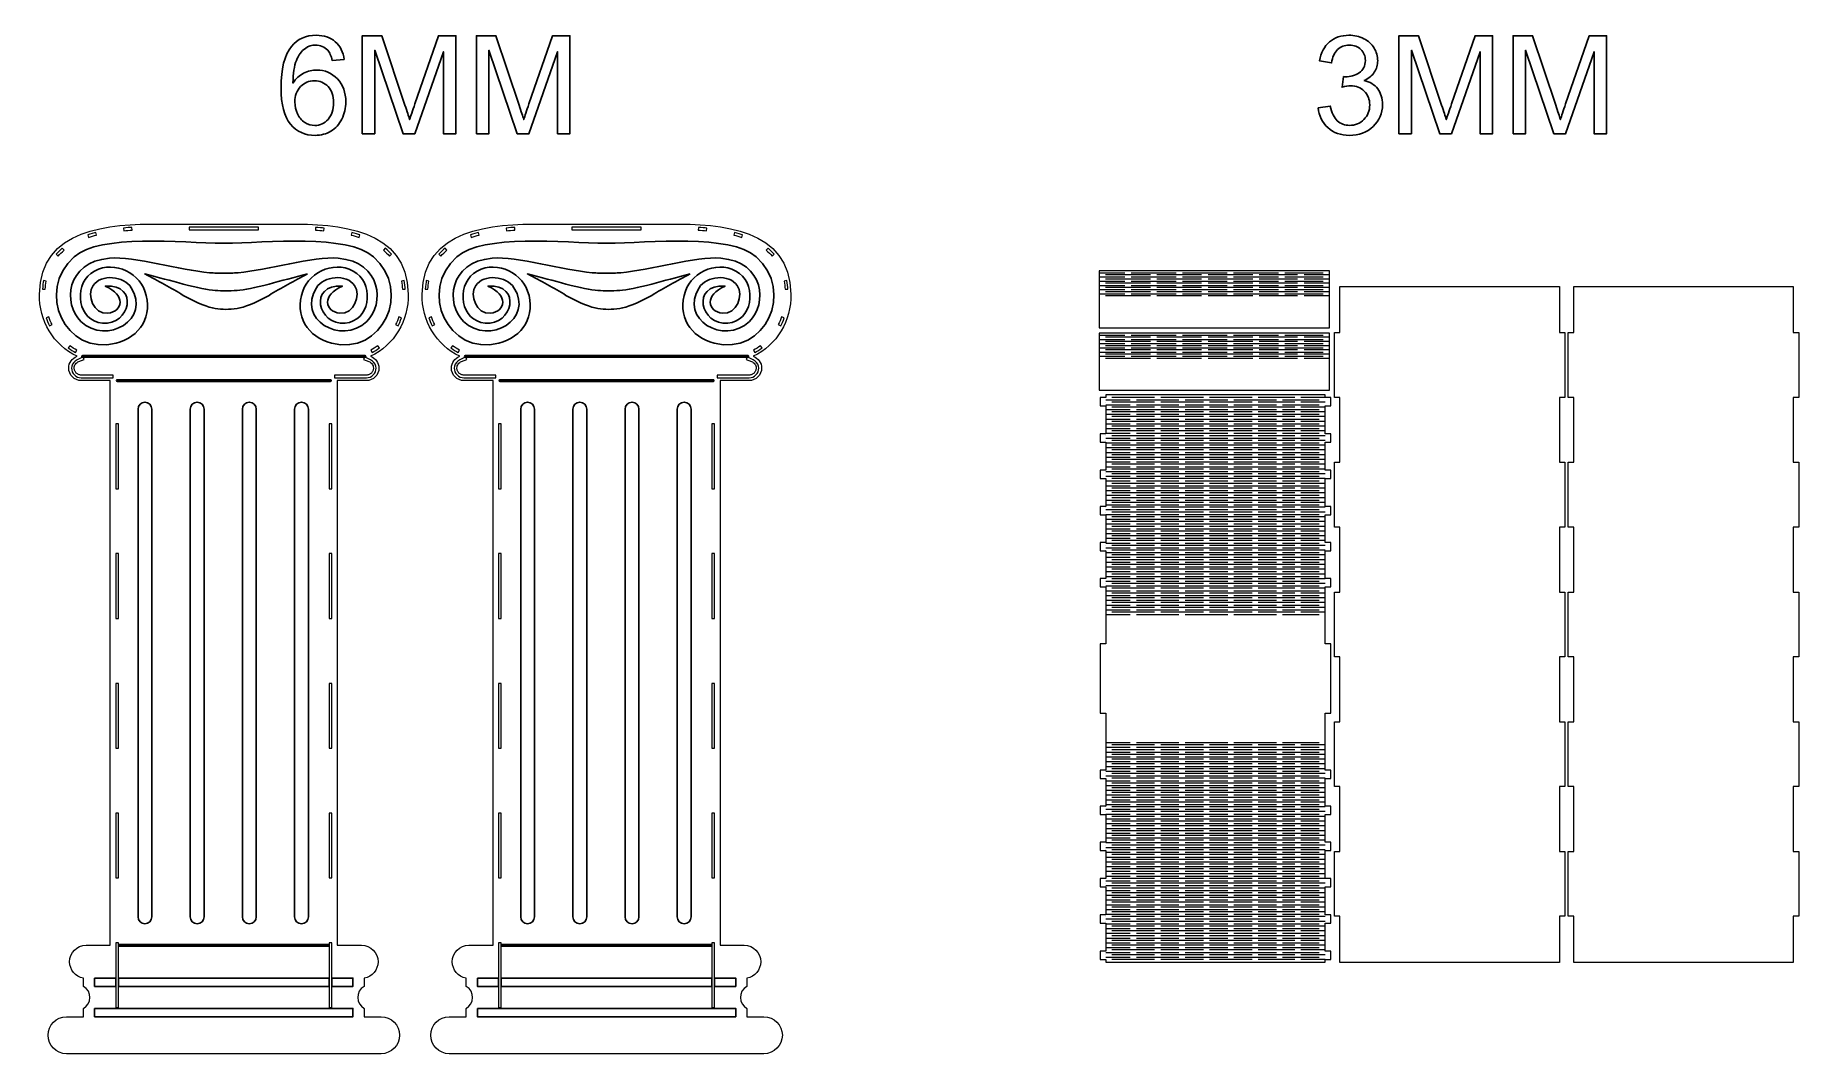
# Model space of a CAD drawing. Header units: millimetres. Extents: x -959 to 954, y -450 to 655.
import ezdxf

# ---------------------------------------------------------------- set-up
doc = ezdxf.new("R2010")
doc.units = ezdxf.units.MM
doc.header["$MEASUREMENT"] = 0
doc.layers.add('Camada 1', color=7, linetype='Continuous')

msp = doc.modelspace()

# ---------------------------------------------------------------- linework, layer by layer
at = {"layer": 'Camada 1', "color": 250}
for points, knots in [([(-623.5414, 628.4822), (-623.5414, 628.4822), (-636.4683, 627.4421), (-636.4683, 627.4421), (-636.4683, 627.4421), (-637.6322, 632.5683), (-639.2914, 636.3076), (-641.4459, 638.6355), (-641.4459, 638.6355), (-644.9871, 642.3749), (-649.3704, 644.2322), (-654.5708, 644.2322), (-654.5708, 644.2322), (-658.756, 644.2322), (-662.4706, 643.0682), (-665.6652, 640.7404), (-665.6652, 640.7404), (-669.776, 637.744), (-672.9954, 633.3855), (-675.3975, 627.6402), (-675.3975, 627.6402), (-677.7748, 621.8702), (-679.013, 613.6732), (-679.1121, 603.0494), (-679.1121, 603.0494), (-675.9671, 607.8289), (-672.1039, 611.3949), (-667.5473, 613.698), (-667.5473, 613.698), (-662.9907, 616.0258), (-658.2359, 617.1897), (-653.2336, 617.1897), (-653.2336, 617.1897), (-644.5166, 617.1897), (-637.0874, 613.9704), (-630.9459, 607.5565), (-630.9459, 607.5565), (-624.8291, 601.1426), (-621.7584, 592.8714), (-621.7584, 582.6933), (-621.7584, 582.6933), (-621.7584, 576.007), (-623.1947, 569.8159), (-626.0673, 564.0707), (-626.0673, 564.0707), (-628.9647, 558.3254), (-632.9022, 553.9421), (-637.9541, 550.8961), (-637.9541, 550.8961), (-642.9812, 547.8502), (-648.7017, 546.3148), (-655.0909, 546.3148), (-655.0909, 546.3148), (-665.9623, 546.3148), (-674.8527, 550.3266), (-681.7371, 558.3254), (-681.7371, 558.3254), (-688.5968, 566.3242), (-692.039, 579.5235), (-692.039, 597.8985), (-692.039, 597.8985), (-692.039, 618.4527), (-688.2253, 633.4102), (-680.6227, 642.7463), (-680.6227, 642.7463), (-673.9859, 650.8689), (-665.0461, 654.9303), (-653.7784, 654.9303), (-653.7784, 654.9303), (-645.4081, 654.9303), (-638.5237, 652.5777), (-633.1746, 647.8973), (-633.1746, 647.8973), (-627.8256, 643.2168), (-624.6062, 636.7534), (-623.5414, 628.4822)], [0, 0, 0, 0, 0.05, 0.05, 0.05, 0.05, 0.1, 0.1, 0.1, 0.1, 0.15, 0.15, 0.15, 0.15, 0.2, 0.2, 0.2, 0.2, 0.25, 0.25, 0.25, 0.25, 0.3, 0.3, 0.3, 0.3, 0.35, 0.35, 0.35, 0.35, 0.4, 0.4, 0.4, 0.4, 0.45, 0.45, 0.45, 0.45, 0.5, 0.5, 0.5, 0.5, 0.55, 0.55, 0.55, 0.55, 0.6, 0.6, 0.6, 0.6, 0.65, 0.65, 0.65, 0.65, 0.7, 0.7, 0.7, 0.7, 0.75, 0.75, 0.75, 0.75, 0.8, 0.8, 0.8, 0.8, 0.85, 0.85, 0.85, 0.85, 0.9, 0.9, 0.9, 0.9, 1, 1, 1, 1]), ([(-603.9034, 548.0978), (-603.9034, 548.0978), (-603.9034, 654.4845), (-603.9034, 654.4845), (-603.9034, 654.4845), (-603.9034, 654.4845), (-582.8044, 654.4845), (-582.8044, 654.4845), (-582.8044, 654.4845), (-582.8044, 654.4845), (-557.644, 579.1768), (-557.644, 579.1768), (-557.644, 579.1768), (-555.3162, 572.1685), (-553.6323, 566.9185), (-552.5674, 563.4268), (-552.5674, 563.4268), (-551.354, 567.29), (-549.4471, 572.9858), (-546.8716, 580.4893), (-546.8716, 580.4893), (-546.8716, 580.4893), (-521.2655, 654.4845), (-521.2655, 654.4845), (-521.2655, 654.4845), (-521.2655, 654.4845), (-502.42, 654.4845), (-502.42, 654.4845), (-502.42, 654.4845), (-502.42, 654.4845), (-502.42, 548.0978), (-502.42, 548.0978), (-502.42, 548.0978), (-502.42, 548.0978), (-515.9412, 548.0978), (-515.9412, 548.0978), (-515.9412, 548.0978), (-515.9412, 548.0978), (-515.9412, 637.1001), (-515.9412, 637.1001), (-515.9412, 637.1001), (-515.9412, 637.1001), (-546.9955, 548.0978), (-546.9955, 548.0978), (-546.9955, 548.0978), (-546.9955, 548.0978), (-559.6747, 548.0978), (-559.6747, 548.0978), (-559.6747, 548.0978), (-559.6747, 548.0978), (-590.3822, 638.7345), (-590.3822, 638.7345), (-590.3822, 638.7345), (-590.3822, 638.7345), (-590.3822, 548.0978), (-590.3822, 548.0978), (-590.3822, 548.0978), (-590.3822, 548.0978), (-603.9034, 548.0978), (-603.9034, 548.0978)], [0, 0, 0, 0, 0.0625, 0.0625, 0.0625, 0.0625, 0.125, 0.125, 0.125, 0.125, 0.1875, 0.1875, 0.1875, 0.1875, 0.25, 0.25, 0.25, 0.25, 0.3125, 0.3125, 0.3125, 0.3125, 0.375, 0.375, 0.375, 0.375, 0.4375, 0.4375, 0.4375, 0.4375, 0.5, 0.5, 0.5, 0.5, 0.5625, 0.5625, 0.5625, 0.5625, 0.625, 0.625, 0.625, 0.625, 0.6875, 0.6875, 0.6875, 0.6875, 0.75, 0.75, 0.75, 0.75, 0.8125, 0.8125, 0.8125, 0.8125, 0.875, 0.875, 0.875, 0.875, 1, 1, 1, 1]), ([(-480.1323, 548.0978), (-480.1323, 548.0978), (-480.1323, 654.4845), (-480.1323, 654.4845), (-480.1323, 654.4845), (-480.1323, 654.4845), (-459.0333, 654.4845), (-459.0333, 654.4845), (-459.0333, 654.4845), (-459.0333, 654.4845), (-433.8729, 579.1768), (-433.8729, 579.1768), (-433.8729, 579.1768), (-431.5451, 572.1685), (-429.8612, 566.9185), (-428.7963, 563.4268), (-428.7963, 563.4268), (-427.5829, 567.29), (-425.676, 572.9858), (-423.1005, 580.4893), (-423.1005, 580.4893), (-423.1005, 580.4893), (-397.4944, 654.4845), (-397.4944, 654.4845), (-397.4944, 654.4845), (-397.4944, 654.4845), (-378.6489, 654.4845), (-378.6489, 654.4845), (-378.6489, 654.4845), (-378.6489, 654.4845), (-378.6489, 548.0978), (-378.6489, 548.0978), (-378.6489, 548.0978), (-378.6489, 548.0978), (-392.1701, 548.0978), (-392.1701, 548.0978), (-392.1701, 548.0978), (-392.1701, 548.0978), (-392.1701, 637.1001), (-392.1701, 637.1001), (-392.1701, 637.1001), (-392.1701, 637.1001), (-423.2244, 548.0978), (-423.2244, 548.0978), (-423.2244, 548.0978), (-423.2244, 548.0978), (-435.9036, 548.0978), (-435.9036, 548.0978), (-435.9036, 548.0978), (-435.9036, 548.0978), (-466.6111, 638.7345), (-466.6111, 638.7345), (-466.6111, 638.7345), (-466.6111, 638.7345), (-466.6111, 548.0978), (-466.6111, 548.0978), (-466.6111, 548.0978), (-466.6111, 548.0978), (-480.1323, 548.0978), (-480.1323, 548.0978)], [0, 0, 0, 0, 0.0625, 0.0625, 0.0625, 0.0625, 0.125, 0.125, 0.125, 0.125, 0.1875, 0.1875, 0.1875, 0.1875, 0.25, 0.25, 0.25, 0.25, 0.3125, 0.3125, 0.3125, 0.3125, 0.375, 0.375, 0.375, 0.375, 0.4375, 0.4375, 0.4375, 0.4375, 0.5, 0.5, 0.5, 0.5, 0.5625, 0.5625, 0.5625, 0.5625, 0.625, 0.625, 0.625, 0.625, 0.6875, 0.6875, 0.6875, 0.6875, 0.75, 0.75, 0.75, 0.75, 0.8125, 0.8125, 0.8125, 0.8125, 0.875, 0.875, 0.875, 0.875, 1, 1, 1, 1]), ([(432.9287, 576.3289), (432.9287, 576.3289), (446.0041, 578.1119), (446.0041, 578.1119), (446.0041, 578.1119), (447.5147, 570.6827), (450.0407, 565.3336), (453.6315, 562.0648), (453.6315, 562.0648), (457.2223, 558.7959), (461.6303, 557.1615), (466.8555, 557.1615), (466.8555, 557.1615), (473.0466, 557.1615), (478.2718, 559.2912), (482.4817, 563.5506), (482.4817, 563.5506), (486.6916, 567.81), (488.7965, 573.0848), (488.7965, 579.3749), (488.7965, 579.3749), (488.7965, 585.3678), (486.8402, 590.3206), (482.9027, 594.2334), (482.9027, 594.2334), (478.9899, 598.1213), (474.0124, 600.0777), (467.9451, 600.0777), (467.9451, 600.0777), (465.4687, 600.0777), (462.398, 599.5824), (458.7081, 598.6166), (458.7081, 598.6166), (458.7081, 598.6166), (460.1692, 610.0577), (460.1692, 610.0577), (460.1692, 610.0577), (461.036, 609.9586), (461.7541, 609.9091), (462.2742, 609.9091), (462.2742, 609.9091), (467.8709, 609.9091), (472.8732, 611.3702), (477.3555, 614.2676), (477.3555, 614.2676), (481.8131, 617.165), (484.0418, 621.6225), (484.0418, 627.6402), (484.0418, 627.6402), (484.0418, 632.4197), (482.4074, 636.3819), (479.1633, 639.527), (479.1633, 639.527), (475.9192, 642.672), (471.7341, 644.2322), (466.6079, 644.2322), (466.6079, 644.2322), (461.5065, 644.2322), (457.2718, 642.6225), (453.8791, 639.4032), (453.8791, 639.4032), (450.4864, 636.1838), (448.3072, 631.3548), (447.3414, 624.9161), (447.3414, 624.9161), (447.3414, 624.9161), (434.2659, 627.2935), (434.2659, 627.2935), (434.2659, 627.2935), (435.8756, 636.06), (439.4912, 642.8701), (445.1621, 647.6991), (445.1621, 647.6991), (450.8084, 652.5281), (457.8661, 654.9303), (466.2859, 654.9303), (466.2859, 654.9303), (472.0808, 654.9303), (477.4298, 653.6921), (482.3083, 651.1909), (482.3083, 651.1909), (487.2116, 648.7145), (490.951, 645.3218), (493.5265, 641.0376), (493.5265, 641.0376), (496.1267, 636.7286), (497.4145, 632.172), (497.4145, 627.343), (497.4145, 627.343), (497.4145, 622.7617), (496.1763, 618.6013), (493.7246, 614.8371), (493.7246, 614.8371), (491.2482, 611.073), (487.5831, 608.0765), (482.7541, 605.8478), (482.7541, 605.8478), (489.0442, 604.4114), (493.9227, 601.3902), (497.4145, 596.8088), (497.4145, 596.8088), (500.8814, 592.2522), (502.6149, 586.507), (502.6149, 579.6473), (502.6149, 579.6473), (502.6149, 570.3608), (499.2222, 562.461), (492.4616, 555.9976), (492.4616, 555.9976), (485.6763, 549.5341), (477.1079, 546.3148), (466.7565, 546.3148), (466.7565, 546.3148), (457.4204, 546.3148), (449.6692, 549.1131), (443.5029, 554.6851), (443.5029, 554.6851), (437.3119, 560.257), (433.7954, 567.4634), (432.9287, 576.3289)], [0, 0, 0, 0, 0.032258065, 0.032258065, 0.032258065, 0.032258065, 0.064516129, 0.064516129, 0.064516129, 0.064516129, 0.096774194, 0.096774194, 0.096774194, 0.096774194, 0.129032258, 0.129032258, 0.129032258, 0.129032258, 0.161290323, 0.161290323, 0.161290323, 0.161290323, 0.193548387, 0.193548387, 0.193548387, 0.193548387, 0.225806452, 0.225806452, 0.225806452, 0.225806452, 0.258064516, 0.258064516, 0.258064516, 0.258064516, 0.290322581, 0.290322581, 0.290322581, 0.290322581, 0.322580645, 0.322580645, 0.322580645, 0.322580645, 0.35483871, 0.35483871, 0.35483871, 0.35483871, 0.387096774, 0.387096774, 0.387096774, 0.387096774, 0.419354839, 0.419354839, 0.419354839, 0.419354839, 0.451612903, 0.451612903, 0.451612903, 0.451612903, 0.483870968, 0.483870968, 0.483870968, 0.483870968, 0.516129032, 0.516129032, 0.516129032, 0.516129032, 0.548387097, 0.548387097, 0.548387097, 0.548387097, 0.580645161, 0.580645161, 0.580645161, 0.580645161, 0.612903226, 0.612903226, 0.612903226, 0.612903226, 0.64516129, 0.64516129, 0.64516129, 0.64516129, 0.677419355, 0.677419355, 0.677419355, 0.677419355, 0.709677419, 0.709677419, 0.709677419, 0.709677419, 0.741935484, 0.741935484, 0.741935484, 0.741935484, 0.774193548, 0.774193548, 0.774193548, 0.774193548, 0.806451613, 0.806451613, 0.806451613, 0.806451613, 0.838709677, 0.838709677, 0.838709677, 0.838709677, 0.870967742, 0.870967742, 0.870967742, 0.870967742, 0.903225806, 0.903225806, 0.903225806, 0.903225806, 0.935483871, 0.935483871, 0.935483871, 0.935483871, 1, 1, 1, 1]), ([(520.4699, 548.0978), (520.4699, 548.0978), (520.4699, 654.4845), (520.4699, 654.4845), (520.4699, 654.4845), (520.4699, 654.4845), (541.5689, 654.4845), (541.5689, 654.4845), (541.5689, 654.4845), (541.5689, 654.4845), (566.7293, 579.1768), (566.7293, 579.1768), (566.7293, 579.1768), (569.0571, 572.1685), (570.741, 566.9185), (571.8059, 563.4268), (571.8059, 563.4268), (573.0193, 567.29), (574.9262, 572.9858), (577.5017, 580.4893), (577.5017, 580.4893), (577.5017, 580.4893), (603.1078, 654.4845), (603.1078, 654.4845), (603.1078, 654.4845), (603.1078, 654.4845), (621.9533, 654.4845), (621.9533, 654.4845), (621.9533, 654.4845), (621.9533, 654.4845), (621.9533, 548.0978), (621.9533, 548.0978), (621.9533, 548.0978), (621.9533, 548.0978), (608.4321, 548.0978), (608.4321, 548.0978), (608.4321, 548.0978), (608.4321, 548.0978), (608.4321, 637.1001), (608.4321, 637.1001), (608.4321, 637.1001), (608.4321, 637.1001), (577.3778, 548.0978), (577.3778, 548.0978), (577.3778, 548.0978), (577.3778, 548.0978), (564.6986, 548.0978), (564.6986, 548.0978), (564.6986, 548.0978), (564.6986, 548.0978), (533.9911, 638.7345), (533.9911, 638.7345), (533.9911, 638.7345), (533.9911, 638.7345), (533.9911, 548.0978), (533.9911, 548.0978), (533.9911, 548.0978), (533.9911, 548.0978), (520.4699, 548.0978), (520.4699, 548.0978)], [0, 0, 0, 0, 0.0625, 0.0625, 0.0625, 0.0625, 0.125, 0.125, 0.125, 0.125, 0.1875, 0.1875, 0.1875, 0.1875, 0.25, 0.25, 0.25, 0.25, 0.3125, 0.3125, 0.3125, 0.3125, 0.375, 0.375, 0.375, 0.375, 0.4375, 0.4375, 0.4375, 0.4375, 0.5, 0.5, 0.5, 0.5, 0.5625, 0.5625, 0.5625, 0.5625, 0.625, 0.625, 0.625, 0.625, 0.6875, 0.6875, 0.6875, 0.6875, 0.75, 0.75, 0.75, 0.75, 0.8125, 0.8125, 0.8125, 0.8125, 0.875, 0.875, 0.875, 0.875, 1, 1, 1, 1]), ([(644.241, 548.0978), (644.241, 548.0978), (644.241, 654.4845), (644.241, 654.4845), (644.241, 654.4845), (644.241, 654.4845), (665.34, 654.4845), (665.34, 654.4845), (665.34, 654.4845), (665.34, 654.4845), (690.5004, 579.1768), (690.5004, 579.1768), (690.5004, 579.1768), (692.8282, 572.1685), (694.5121, 566.9185), (695.577, 563.4268), (695.577, 563.4268), (696.7904, 567.29), (698.6973, 572.9858), (701.2728, 580.4893), (701.2728, 580.4893), (701.2728, 580.4893), (726.8789, 654.4845), (726.8789, 654.4845), (726.8789, 654.4845), (726.8789, 654.4845), (745.7244, 654.4845), (745.7244, 654.4845), (745.7244, 654.4845), (745.7244, 654.4845), (745.7244, 548.0978), (745.7244, 548.0978), (745.7244, 548.0978), (745.7244, 548.0978), (732.2032, 548.0978), (732.2032, 548.0978), (732.2032, 548.0978), (732.2032, 548.0978), (732.2032, 637.1001), (732.2032, 637.1001), (732.2032, 637.1001), (732.2032, 637.1001), (701.1489, 548.0978), (701.1489, 548.0978), (701.1489, 548.0978), (701.1489, 548.0978), (688.4697, 548.0978), (688.4697, 548.0978), (688.4697, 548.0978), (688.4697, 548.0978), (657.7622, 638.7345), (657.7622, 638.7345), (657.7622, 638.7345), (657.7622, 638.7345), (657.7622, 548.0978), (657.7622, 548.0978), (657.7622, 548.0978), (657.7622, 548.0978), (644.241, 548.0978), (644.241, 548.0978)], [0, 0, 0, 0, 0.0625, 0.0625, 0.0625, 0.0625, 0.125, 0.125, 0.125, 0.125, 0.1875, 0.1875, 0.1875, 0.1875, 0.25, 0.25, 0.25, 0.25, 0.3125, 0.3125, 0.3125, 0.3125, 0.375, 0.375, 0.375, 0.375, 0.4375, 0.4375, 0.4375, 0.4375, 0.5, 0.5, 0.5, 0.5, 0.5625, 0.5625, 0.5625, 0.5625, 0.625, 0.625, 0.625, 0.625, 0.6875, 0.6875, 0.6875, 0.6875, 0.75, 0.75, 0.75, 0.75, 0.8125, 0.8125, 0.8125, 0.8125, 0.875, 0.875, 0.875, 0.875, 1, 1, 1, 1]), ([(-677.0319, 582.5695), (-677.0319, 578.0624), (-676.0661, 573.7534), (-674.1593, 569.6426), (-674.1593, 569.6426), (-672.2524, 565.5317), (-669.5779, 562.4115), (-666.1852, 560.257), (-666.1852, 560.257), (-662.7678, 558.1025), (-659.1522, 557.0129), (-655.3138, 557.0129), (-655.3138, 557.0129), (-649.7418, 557.0129), (-644.9871, 559.2417), (-641.0496, 563.6992), (-641.0496, 563.6992), (-637.1121, 568.1567), (-635.131, 574.1992), (-635.131, 581.8513), (-635.131, 581.8513), (-635.131, 589.2063), (-637.0874, 595.0011), (-640.9753, 599.2357), (-640.9753, 599.2357), (-644.8633, 603.4704), (-649.8161, 605.6001), (-655.8338, 605.6001), (-655.8338, 605.6001), (-661.7277, 605.6001), (-666.7548, 603.4704), (-670.8656, 599.2357), (-670.8656, 599.2357), (-674.9765, 595.0011), (-677.0319, 589.4539), (-677.0319, 582.5695)], [0, 0, 0, 0, 0.1, 0.1, 0.1, 0.1, 0.2, 0.2, 0.2, 0.2, 0.3, 0.3, 0.3, 0.3, 0.4, 0.4, 0.4, 0.4, 0.5, 0.5, 0.5, 0.5, 0.6, 0.6, 0.6, 0.6, 0.7, 0.7, 0.7, 0.7, 0.8, 0.8, 0.8, 0.8, 1, 1, 1, 1])]:
    msp.add_open_spline(points, degree=3, knots=knots, dxfattribs=at)
at = {"layer": 'Camada 1', "color": 230, "lineweight": 20}
for points, knots in [([(-877.1742, 280.2639), (-877.1742, 280.2639), (-877.1742, -332.3305), (-877.1742, -332.3305), (-877.1742, -332.3305), (-877.1742, -332.3305), (-903.545, -332.3305), (-903.545, -332.3305), (-903.545, -332.3305), (-913.3305, -332.3305), (-921.3362, -340.3481), (-921.3362, -350.1482), (-921.3362, -350.1482), (-921.3362, -358.9884), (-914.8253, -366.6024), (-906.3679, -367.9666), (-906.3679, -367.9666), (-906.3679, -367.9666), (-906.3673, -377.0161), (-906.3673, -377.0161), (-906.3673, -377.0161), (-896.6858, -382.3189), (-897.1055, -395.8245), (-906.3673, -400.7741), (-906.3673, -400.7741), (-906.3673, -400.7741), (-906.3679, -409.8237), (-906.3679, -409.8237), (-906.3679, -409.8237), (-906.3679, -409.8237), (-924.7249, -409.8237), (-924.7249, -409.8237), (-924.7249, -409.8237), (-935.7533, -409.8237), (-944.7756, -418.8601), (-944.7756, -429.9044), (-944.7756, -429.9044), (-944.7756, -440.9486), (-935.7537, -449.9842), (-924.7249, -449.9842), (-924.7249, -449.9842), (-924.7249, -449.9842), (-583.4391, -449.9842), (-583.4391, -449.9842), (-583.4391, -449.9842), (-572.4104, -449.9842), (-563.3883, -440.9486), (-563.3883, -429.9044), (-563.3883, -429.9044), (-563.3883, -418.8601), (-572.4107, -409.8237), (-583.4391, -409.8237), (-583.4391, -409.8237), (-583.4391, -409.8237), (-601.796, -409.8237), (-601.796, -409.8237), (-601.796, -409.8237), (-601.796, -409.8237), (-601.7966, -400.7741), (-601.7966, -400.7741), (-601.7966, -400.7741), (-611.0584, -395.8245), (-611.4781, -382.3189), (-601.7966, -377.0161), (-601.7966, -377.0161), (-601.7966, -377.0161), (-601.796, -367.9666), (-601.796, -367.9666), (-601.796, -367.9666), (-593.3387, -366.6024), (-586.8277, -358.9884), (-586.8277, -350.1482), (-586.8277, -350.1482), (-586.8277, -340.3481), (-594.8335, -332.3305), (-604.6189, -332.3305), (-604.6189, -332.3305), (-604.6189, -332.3305), (-630.9898, -332.3305), (-630.9898, -332.3305), (-630.9898, -332.3305), (-630.9898, -332.3305), (-630.9898, 280.2639), (-630.9898, 280.2639), (-630.9898, 280.2639), (-630.9898, 280.2639), (-599.4047, 280.2639), (-599.4047, 280.2639), (-599.4047, 280.2639), (-591.9494, 280.2639), (-585.8491, 286.3723), (-585.8491, 293.84), (-585.8491, 293.84), (-585.8491, 299.7071), (-589.6152, 304.7352), (-594.8458, 306.6203), (-594.8458, 306.6203), (-569.2504, 318.4993), (-553.6399, 345.8483), (-554.0888, 373.9274), (-554.0888, 373.9274), (-555.2321, 445.4709), (-629.8518, 450.7293), (-684.6726, 449.9148), (-684.6726, 449.9148), (-684.6726, 449.9148), (-823.4858, 449.9148), (-823.4858, 449.9148), (-823.4858, 449.9148), (-878.3063, 450.7293), (-952.9263, 445.4709), (-954.0696, 373.9277), (-954.0696, 373.9277), (-954.5185, 345.849), (-938.9092, 318.5013), (-913.315, 306.6214), (-913.315, 306.6214), (-918.5471, 304.7371), (-922.3149, 299.7083), (-922.3149, 293.84), (-922.3149, 293.84), (-922.3149, 286.3723), (-916.2146, 280.2639), (-908.7592, 280.2639), (-908.7592, 280.2639), (-908.7592, 280.2639), (-877.1742, 280.2639), (-877.1742, 280.2639)], [0, 0, 0, 0, 0.03030303, 0.03030303, 0.03030303, 0.03030303, 0.060606061, 0.060606061, 0.060606061, 0.060606061, 0.090909091, 0.090909091, 0.090909091, 0.090909091, 0.121212121, 0.121212121, 0.121212121, 0.121212121, 0.151515152, 0.151515152, 0.151515152, 0.151515152, 0.181818182, 0.181818182, 0.181818182, 0.181818182, 0.212121212, 0.212121212, 0.212121212, 0.212121212, 0.242424242, 0.242424242, 0.242424242, 0.242424242, 0.272727273, 0.272727273, 0.272727273, 0.272727273, 0.303030303, 0.303030303, 0.303030303, 0.303030303, 0.333333333, 0.333333333, 0.333333333, 0.333333333, 0.363636364, 0.363636364, 0.363636364, 0.363636364, 0.393939394, 0.393939394, 0.393939394, 0.393939394, 0.424242424, 0.424242424, 0.424242424, 0.424242424, 0.454545455, 0.454545455, 0.454545455, 0.454545455, 0.484848485, 0.484848485, 0.484848485, 0.484848485, 0.515151515, 0.515151515, 0.515151515, 0.515151515, 0.545454545, 0.545454545, 0.545454545, 0.545454545, 0.575757576, 0.575757576, 0.575757576, 0.575757576, 0.606060606, 0.606060606, 0.606060606, 0.606060606, 0.636363636, 0.636363636, 0.636363636, 0.636363636, 0.666666667, 0.666666667, 0.666666667, 0.666666667, 0.696969697, 0.696969697, 0.696969697, 0.696969697, 0.727272727, 0.727272727, 0.727272727, 0.727272727, 0.757575758, 0.757575758, 0.757575758, 0.757575758, 0.787878788, 0.787878788, 0.787878788, 0.787878788, 0.818181818, 0.818181818, 0.818181818, 0.818181818, 0.848484848, 0.848484848, 0.848484848, 0.848484848, 0.878787879, 0.878787879, 0.878787879, 0.878787879, 0.909090909, 0.909090909, 0.909090909, 0.909090909, 0.939393939, 0.939393939, 0.939393939, 0.939393939, 1, 1, 1, 1]), ([(-892.8682, 441.0181), (-892.8682, 441.0181), (-892.1368, 438.1084), (-892.1368, 438.1084), (-892.1368, 438.1084), (-895.1445, 437.3524), (-898.027, 436.5211), (-900.7844, 435.6145), (-900.7844, 435.6145), (-900.7844, 435.6145), (-901.7215, 438.4647), (-901.7215, 438.4647), (-901.7215, 438.4647), (-898.8967, 439.3936), (-894.4069, 440.6314), (-892.8682, 441.0181)], [0, 0, 0, 0, 0.2, 0.2, 0.2, 0.2, 0.4, 0.4, 0.4, 0.4, 0.6, 0.6, 0.6, 0.6, 1, 1, 1, 1]), ([(-853.6954, 446.4518), (-853.6954, 446.4518), (-853.5324, 443.4561), (-853.5324, 443.4561), (-853.5324, 443.4561), (-856.6199, 443.2881), (-859.6126, 443.0789), (-862.5105, 442.8286), (-862.5105, 442.8286), (-862.5105, 442.8286), (-862.7687, 445.8175), (-862.7687, 445.8175), (-862.7687, 445.8175), (-859.8386, 446.0706), (-855.2548, 446.3669), (-853.6954, 446.4518)], [0, 0, 0, 0, 0.2, 0.2, 0.2, 0.2, 0.4, 0.4, 0.4, 0.4, 0.6, 0.6, 0.6, 0.6, 1, 1, 1, 1]), ([(-716.5792, 443.9148), (-716.5792, 443.9148), (-791.5791, 443.9148), (-791.5791, 443.9148), (-791.5791, 443.9148), (-791.5791, 443.9148), (-791.5791, 446.9148), (-791.5791, 446.9148), (-791.5791, 446.9148), (-791.5791, 446.9148), (-716.5792, 446.9148), (-716.5792, 446.9148), (-716.5792, 446.9148), (-716.5792, 446.9148), (-716.5792, 443.9148), (-716.5792, 443.9148)], [0, 0, 0, 0, 0.2, 0.2, 0.2, 0.2, 0.4, 0.4, 0.4, 0.4, 0.6, 0.6, 0.6, 0.6, 1, 1, 1, 1]), ([(-654.6315, 443.4561), (-654.6315, 443.4561), (-654.4685, 446.4518), (-654.4685, 446.4518), (-654.4685, 446.4518), (-651.3498, 446.282), (-646.8603, 445.944), (-645.3952, 445.8175), (-645.3952, 445.8175), (-645.3952, 445.8175), (-645.6534, 442.8286), (-645.6534, 442.8286), (-645.6534, 442.8286), (-648.5513, 443.0789), (-651.544, 443.2881), (-654.6315, 443.4561)], [0, 0, 0, 0, 0.2, 0.2, 0.2, 0.2, 0.4, 0.4, 0.4, 0.4, 0.6, 0.6, 0.6, 0.6, 1, 1, 1, 1]), ([(-616.0271, 438.1084), (-616.0271, 438.1084), (-615.2957, 441.0181), (-615.2957, 441.0181), (-615.2957, 441.0181), (-612.2183, 440.2447), (-607.8548, 438.9292), (-606.4424, 438.4647), (-606.4424, 438.4647), (-606.4424, 438.4647), (-607.3795, 435.6145), (-607.3795, 435.6145), (-607.3795, 435.6145), (-610.1369, 436.5211), (-613.0194, 437.3524), (-616.0271, 438.1084)], [0, 0, 0, 0, 0.2, 0.2, 0.2, 0.2, 0.4, 0.4, 0.4, 0.4, 0.6, 0.6, 0.6, 0.6, 1, 1, 1, 1]), ([(-462.0989, 280.2639), (-462.0989, 280.2639), (-462.0989, -332.3305), (-462.0989, -332.3305), (-462.0989, -332.3305), (-462.0989, -332.3305), (-488.4697, -332.3305), (-488.4697, -332.3305), (-488.4697, -332.3305), (-498.2552, -332.3305), (-506.2609, -340.3481), (-506.2609, -350.1482), (-506.2609, -350.1482), (-506.2609, -358.9884), (-499.75, -366.6024), (-491.2926, -367.9666), (-491.2926, -367.9666), (-491.2926, -367.9666), (-491.292, -377.0161), (-491.292, -377.0161), (-491.292, -377.0161), (-481.6105, -382.3189), (-482.0302, -395.8245), (-491.292, -400.7741), (-491.292, -400.7741), (-491.292, -400.7741), (-491.2926, -409.8237), (-491.2926, -409.8237), (-491.2926, -409.8237), (-491.2926, -409.8237), (-509.6496, -409.8237), (-509.6496, -409.8237), (-509.6496, -409.8237), (-520.678, -409.8237), (-529.7003, -418.8601), (-529.7003, -429.9044), (-529.7003, -429.9044), (-529.7003, -440.9486), (-520.6784, -449.9842), (-509.6496, -449.9842), (-509.6496, -449.9842), (-509.6496, -449.9842), (-168.3638, -449.9842), (-168.3638, -449.9842), (-168.3638, -449.9842), (-157.3351, -449.9842), (-148.313, -440.9486), (-148.313, -429.9044), (-148.313, -429.9044), (-148.313, -418.8601), (-157.3354, -409.8237), (-168.3638, -409.8237), (-168.3638, -409.8237), (-168.3638, -409.8237), (-186.7207, -409.8237), (-186.7207, -409.8237), (-186.7207, -409.8237), (-186.7207, -409.8237), (-186.7213, -400.7741), (-186.7213, -400.7741), (-186.7213, -400.7741), (-195.9831, -395.8245), (-196.4028, -382.3189), (-186.7213, -377.0161), (-186.7213, -377.0161), (-186.7213, -377.0161), (-186.7207, -367.9666), (-186.7207, -367.9666), (-186.7207, -367.9666), (-178.2634, -366.6024), (-171.7524, -358.9884), (-171.7524, -350.1482), (-171.7524, -350.1482), (-171.7524, -340.3481), (-179.7582, -332.3305), (-189.5436, -332.3305), (-189.5436, -332.3305), (-189.5436, -332.3305), (-215.9145, -332.3305), (-215.9145, -332.3305), (-215.9145, -332.3305), (-215.9145, -332.3305), (-215.9145, 280.2639), (-215.9145, 280.2639), (-215.9145, 280.2639), (-215.9145, 280.2639), (-184.3294, 280.2639), (-184.3294, 280.2639), (-184.3294, 280.2639), (-176.8741, 280.2639), (-170.7738, 286.3723), (-170.7738, 293.84), (-170.7738, 293.84), (-170.7738, 299.7071), (-174.5399, 304.7352), (-179.7705, 306.6203), (-179.7705, 306.6203), (-154.1751, 318.4993), (-138.5646, 345.8483), (-139.0135, 373.9274), (-139.0135, 373.9274), (-140.1568, 445.4709), (-214.7765, 450.7293), (-269.5973, 449.9148), (-269.5973, 449.9148), (-269.5973, 449.9148), (-408.4105, 449.9148), (-408.4105, 449.9148), (-408.4105, 449.9148), (-463.231, 450.7293), (-537.851, 445.4709), (-538.9943, 373.9277), (-538.9943, 373.9277), (-539.4432, 345.849), (-523.8339, 318.5013), (-498.2397, 306.6214), (-498.2397, 306.6214), (-503.4718, 304.7371), (-507.2396, 299.7083), (-507.2396, 293.84), (-507.2396, 293.84), (-507.2396, 286.3723), (-501.1393, 280.2639), (-493.6839, 280.2639), (-493.6839, 280.2639), (-493.6839, 280.2639), (-462.0989, 280.2639), (-462.0989, 280.2639)], [0, 0, 0, 0, 0.03030303, 0.03030303, 0.03030303, 0.03030303, 0.060606061, 0.060606061, 0.060606061, 0.060606061, 0.090909091, 0.090909091, 0.090909091, 0.090909091, 0.121212121, 0.121212121, 0.121212121, 0.121212121, 0.151515152, 0.151515152, 0.151515152, 0.151515152, 0.181818182, 0.181818182, 0.181818182, 0.181818182, 0.212121212, 0.212121212, 0.212121212, 0.212121212, 0.242424242, 0.242424242, 0.242424242, 0.242424242, 0.272727273, 0.272727273, 0.272727273, 0.272727273, 0.303030303, 0.303030303, 0.303030303, 0.303030303, 0.333333333, 0.333333333, 0.333333333, 0.333333333, 0.363636364, 0.363636364, 0.363636364, 0.363636364, 0.393939394, 0.393939394, 0.393939394, 0.393939394, 0.424242424, 0.424242424, 0.424242424, 0.424242424, 0.454545455, 0.454545455, 0.454545455, 0.454545455, 0.484848485, 0.484848485, 0.484848485, 0.484848485, 0.515151515, 0.515151515, 0.515151515, 0.515151515, 0.545454545, 0.545454545, 0.545454545, 0.545454545, 0.575757576, 0.575757576, 0.575757576, 0.575757576, 0.606060606, 0.606060606, 0.606060606, 0.606060606, 0.636363636, 0.636363636, 0.636363636, 0.636363636, 0.666666667, 0.666666667, 0.666666667, 0.666666667, 0.696969697, 0.696969697, 0.696969697, 0.696969697, 0.727272727, 0.727272727, 0.727272727, 0.727272727, 0.757575758, 0.757575758, 0.757575758, 0.757575758, 0.787878788, 0.787878788, 0.787878788, 0.787878788, 0.818181818, 0.818181818, 0.818181818, 0.818181818, 0.848484848, 0.848484848, 0.848484848, 0.848484848, 0.878787879, 0.878787879, 0.878787879, 0.878787879, 0.909090909, 0.909090909, 0.909090909, 0.909090909, 0.939393939, 0.939393939, 0.939393939, 0.939393939, 1, 1, 1, 1]), ([(-477.7929, 441.0181), (-477.7929, 441.0181), (-477.0615, 438.1084), (-477.0615, 438.1084), (-477.0615, 438.1084), (-480.0692, 437.3524), (-482.9517, 436.5211), (-485.7091, 435.6145), (-485.7091, 435.6145), (-485.7091, 435.6145), (-486.6462, 438.4647), (-486.6462, 438.4647), (-486.6462, 438.4647), (-483.8214, 439.3936), (-479.3316, 440.6314), (-477.7929, 441.0181)], [0, 0, 0, 0, 0.2, 0.2, 0.2, 0.2, 0.4, 0.4, 0.4, 0.4, 0.6, 0.6, 0.6, 0.6, 1, 1, 1, 1]), ([(-438.6201, 446.4518), (-438.6201, 446.4518), (-438.4571, 443.4561), (-438.4571, 443.4561), (-438.4571, 443.4561), (-441.5446, 443.2881), (-444.5373, 443.0789), (-447.4352, 442.8286), (-447.4352, 442.8286), (-447.4352, 442.8286), (-447.6934, 445.8175), (-447.6934, 445.8175), (-447.6934, 445.8175), (-444.7633, 446.0706), (-440.1795, 446.3669), (-438.6201, 446.4518)], [0, 0, 0, 0, 0.2, 0.2, 0.2, 0.2, 0.4, 0.4, 0.4, 0.4, 0.6, 0.6, 0.6, 0.6, 1, 1, 1, 1]), ([(-301.5039, 443.9148), (-301.5039, 443.9148), (-376.5038, 443.9148), (-376.5038, 443.9148), (-376.5038, 443.9148), (-376.5038, 443.9148), (-376.5038, 446.9148), (-376.5038, 446.9148), (-376.5038, 446.9148), (-376.5038, 446.9148), (-301.5039, 446.9148), (-301.5039, 446.9148), (-301.5039, 446.9148), (-301.5039, 446.9148), (-301.5039, 443.9148), (-301.5039, 443.9148)], [0, 0, 0, 0, 0.2, 0.2, 0.2, 0.2, 0.4, 0.4, 0.4, 0.4, 0.6, 0.6, 0.6, 0.6, 1, 1, 1, 1]), ([(-239.5562, 443.4561), (-239.5562, 443.4561), (-239.3932, 446.4518), (-239.3932, 446.4518), (-239.3932, 446.4518), (-236.2745, 446.282), (-231.785, 445.944), (-230.3199, 445.8175), (-230.3199, 445.8175), (-230.3199, 445.8175), (-230.5781, 442.8286), (-230.5781, 442.8286), (-230.5781, 442.8286), (-233.476, 443.0789), (-236.4687, 443.2881), (-239.5562, 443.4561)], [0, 0, 0, 0, 0.2, 0.2, 0.2, 0.2, 0.4, 0.4, 0.4, 0.4, 0.6, 0.6, 0.6, 0.6, 1, 1, 1, 1]), ([(-200.9518, 438.1084), (-200.9518, 438.1084), (-200.2204, 441.0181), (-200.2204, 441.0181), (-200.2204, 441.0181), (-197.143, 440.2447), (-192.7795, 438.9292), (-191.3671, 438.4647), (-191.3671, 438.4647), (-191.3671, 438.4647), (-192.3042, 435.6145), (-192.3042, 435.6145), (-192.3042, 435.6145), (-195.0616, 436.5211), (-197.9441, 437.3524), (-200.9518, 438.1084)], [0, 0, 0, 0, 0.2, 0.2, 0.2, 0.2, 0.4, 0.4, 0.4, 0.4, 0.6, 0.6, 0.6, 0.6, 1, 1, 1, 1]), ([(-927.3185, 421.6165), (-929.6742, 419.6589), (-931.8255, 417.568), (-933.7726, 415.344), (-933.7726, 415.344), (-933.7726, 415.344), (-936.0298, 417.32), (-936.0298, 417.32), (-936.0298, 417.32), (-933.9778, 419.6638), (-930.4745, 422.8944), (-929.2358, 423.9238), (-929.2358, 423.9238), (-929.2358, 423.9238), (-927.3185, 421.6165), (-927.3185, 421.6165)], [0, 0, 0, 0, 0.2, 0.2, 0.2, 0.2, 0.4, 0.4, 0.4, 0.4, 0.6, 0.6, 0.6, 0.6, 1, 1, 1, 1]), ([(-574.3913, 415.344), (-576.3384, 417.568), (-578.4897, 419.6589), (-580.8454, 421.6165), (-580.8454, 421.6165), (-580.8454, 421.6165), (-578.9281, 423.9238), (-578.9281, 423.9238), (-578.9281, 423.9238), (-576.4507, 421.8651), (-573.1601, 418.4919), (-572.1341, 417.32), (-572.1341, 417.32), (-572.1341, 417.32), (-574.3913, 415.344), (-574.3913, 415.344)], [0, 0, 0, 0, 0.2, 0.2, 0.2, 0.2, 0.4, 0.4, 0.4, 0.4, 0.6, 0.6, 0.6, 0.6, 1, 1, 1, 1]), ([(-512.2432, 421.6165), (-514.5989, 419.6589), (-516.7502, 417.568), (-518.6973, 415.344), (-518.6973, 415.344), (-518.6973, 415.344), (-520.9545, 417.32), (-520.9545, 417.32), (-520.9545, 417.32), (-518.9025, 419.6638), (-515.3992, 422.8944), (-514.1605, 423.9238), (-514.1605, 423.9238), (-514.1605, 423.9238), (-512.2432, 421.6165), (-512.2432, 421.6165)], [0, 0, 0, 0, 0.2, 0.2, 0.2, 0.2, 0.4, 0.4, 0.4, 0.4, 0.6, 0.6, 0.6, 0.6, 1, 1, 1, 1]), ([(-159.316, 415.344), (-161.2631, 417.568), (-163.4144, 419.6589), (-165.7701, 421.6165), (-165.7701, 421.6165), (-165.7701, 421.6165), (-163.8528, 423.9238), (-163.8528, 423.9238), (-163.8528, 423.9238), (-161.3754, 421.8651), (-158.0848, 418.4919), (-157.0588, 417.32), (-157.0588, 417.32), (-157.0588, 417.32), (-159.316, 415.344), (-159.316, 415.344)], [0, 0, 0, 0, 0.2, 0.2, 0.2, 0.2, 0.4, 0.4, 0.4, 0.4, 0.6, 0.6, 0.6, 0.6, 1, 1, 1, 1]), ([(-946.6403, 388.2437), (-947.1948, 385.3876), (-947.59, 382.4137), (-947.826, 379.3222), (-947.826, 379.3222), (-947.826, 379.3222), (-950.8173, 379.5506), (-950.8173, 379.5506), (-950.8173, 379.5506), (-950.5725, 382.7577), (-949.8735, 387.3307), (-949.5853, 388.8155), (-949.5853, 388.8155), (-949.5853, 388.8155), (-946.6403, 388.2437), (-946.6403, 388.2437)], [0, 0, 0, 0, 0.2, 0.2, 0.2, 0.2, 0.4, 0.4, 0.4, 0.4, 0.6, 0.6, 0.6, 0.6, 1, 1, 1, 1]), ([(-560.3379, 379.3222), (-560.5739, 382.4137), (-560.9691, 385.3876), (-561.5236, 388.2437), (-561.5236, 388.2437), (-561.5236, 388.2437), (-558.5786, 388.8155), (-558.5786, 388.8155), (-558.5786, 388.8155), (-558.0021, 385.846), (-557.469, 381.1541), (-557.3466, 379.5506), (-557.3466, 379.5506), (-557.3466, 379.5506), (-560.3379, 379.3222), (-560.3379, 379.3222)], [0, 0, 0, 0, 0.2, 0.2, 0.2, 0.2, 0.4, 0.4, 0.4, 0.4, 0.6, 0.6, 0.6, 0.6, 1, 1, 1, 1]), ([(-531.565, 388.2437), (-532.1195, 385.3876), (-532.5147, 382.4137), (-532.7507, 379.3222), (-532.7507, 379.3222), (-532.7507, 379.3222), (-535.742, 379.5506), (-535.742, 379.5506), (-535.742, 379.5506), (-535.4972, 382.7577), (-534.7982, 387.3307), (-534.51, 388.8155), (-534.51, 388.8155), (-534.51, 388.8155), (-531.565, 388.2437), (-531.565, 388.2437)], [0, 0, 0, 0, 0.2, 0.2, 0.2, 0.2, 0.4, 0.4, 0.4, 0.4, 0.6, 0.6, 0.6, 0.6, 1, 1, 1, 1]), ([(-145.2626, 379.3222), (-145.4986, 382.4137), (-145.8938, 385.3876), (-146.4483, 388.2437), (-146.4483, 388.2437), (-146.4483, 388.2437), (-143.5033, 388.8155), (-143.5033, 388.8155), (-143.5033, 388.8155), (-142.9268, 385.846), (-142.3937, 381.1541), (-142.2713, 379.5506), (-142.2713, 379.5506), (-142.2713, 379.5506), (-145.2626, 379.3222), (-145.2626, 379.3222)], [0, 0, 0, 0, 0.2, 0.2, 0.2, 0.2, 0.4, 0.4, 0.4, 0.4, 0.6, 0.6, 0.6, 0.6, 1, 1, 1, 1]), ([(-943.9879, 349.3222), (-942.9703, 346.486), (-941.7772, 343.7335), (-940.4085, 341.0646), (-940.4085, 341.0646), (-940.4085, 341.0646), (-943.0781, 339.6956), (-943.0781, 339.6956), (-943.0781, 339.6956), (-944.506, 342.4798), (-946.2812, 346.83), (-946.8118, 348.309), (-946.8118, 348.309), (-946.8118, 348.309), (-943.9879, 349.3222), (-943.9879, 349.3222)], [0, 0, 0, 0, 0.2, 0.2, 0.2, 0.2, 0.4, 0.4, 0.4, 0.4, 0.6, 0.6, 0.6, 0.6, 1, 1, 1, 1]), ([(-567.7554, 341.0646), (-566.3867, 343.7335), (-565.1936, 346.486), (-564.176, 349.3222), (-564.176, 349.3222), (-564.176, 349.3222), (-561.3521, 348.309), (-561.3521, 348.309), (-561.3521, 348.309), (-562.4134, 345.351), (-564.3719, 341.0877), (-565.0858, 339.6956), (-565.0858, 339.6956), (-565.0858, 339.6956), (-567.7554, 341.0646), (-567.7554, 341.0646)], [0, 0, 0, 0, 0.2, 0.2, 0.2, 0.2, 0.4, 0.4, 0.4, 0.4, 0.6, 0.6, 0.6, 0.6, 1, 1, 1, 1]), ([(-528.9126, 349.3222), (-527.895, 346.486), (-526.7019, 343.7335), (-525.3332, 341.0646), (-525.3332, 341.0646), (-525.3332, 341.0646), (-528.0028, 339.6956), (-528.0028, 339.6956), (-528.0028, 339.6956), (-529.4307, 342.4798), (-531.2059, 346.83), (-531.7365, 348.309), (-531.7365, 348.309), (-531.7365, 348.309), (-528.9126, 349.3222), (-528.9126, 349.3222)], [0, 0, 0, 0, 0.2, 0.2, 0.2, 0.2, 0.4, 0.4, 0.4, 0.4, 0.6, 0.6, 0.6, 0.6, 1, 1, 1, 1]), ([(-152.6801, 341.0646), (-151.3114, 343.7335), (-150.1183, 346.486), (-149.1007, 349.3222), (-149.1007, 349.3222), (-149.1007, 349.3222), (-146.2768, 348.309), (-146.2768, 348.309), (-146.2768, 348.309), (-147.3381, 345.351), (-149.2966, 341.0877), (-150.0105, 339.6956), (-150.0105, 339.6956), (-150.0105, 339.6956), (-152.6801, 341.0646), (-152.6801, 341.0646)], [0, 0, 0, 0, 0.2, 0.2, 0.2, 0.2, 0.4, 0.4, 0.4, 0.4, 0.6, 0.6, 0.6, 0.6, 1, 1, 1, 1]), ([(-913.429, 313.3663), (-913.429, 313.3663), (-914.8246, 310.7107), (-914.8246, 310.7107), (-914.8246, 310.7107), (-917.6069, 312.1728), (-920.277, 313.8423), (-922.8349, 315.7194), (-922.8349, 315.7194), (-922.8349, 315.7194), (-921.0601, 318.1377), (-921.0601, 318.1377), (-921.0601, 318.1377), (-918.6228, 316.3493), (-916.0791, 314.7588), (-913.429, 313.3663)], [0, 0, 0, 0, 0.2, 0.2, 0.2, 0.2, 0.4, 0.4, 0.4, 0.4, 0.6, 0.6, 0.6, 0.6, 1, 1, 1, 1]), ([(-585.329, 315.7194), (-587.8869, 313.8423), (-590.557, 312.1728), (-593.3393, 310.7107), (-593.3393, 310.7107), (-593.3393, 310.7107), (-594.7349, 313.3663), (-594.7349, 313.3663), (-594.7349, 313.3663), (-592.0848, 314.7588), (-589.5411, 316.3493), (-587.1038, 318.1377), (-587.1038, 318.1377), (-587.1038, 318.1377), (-585.329, 315.7194), (-585.329, 315.7194)], [0, 0, 0, 0, 0.2, 0.2, 0.2, 0.2, 0.4, 0.4, 0.4, 0.4, 0.6, 0.6, 0.6, 0.6, 1, 1, 1, 1]), ([(-498.3537, 313.3663), (-498.3537, 313.3663), (-499.7493, 310.7107), (-499.7493, 310.7107), (-499.7493, 310.7107), (-502.5316, 312.1728), (-505.2017, 313.8423), (-507.7596, 315.7194), (-507.7596, 315.7194), (-507.7596, 315.7194), (-505.9848, 318.1377), (-505.9848, 318.1377), (-505.9848, 318.1377), (-503.5475, 316.3493), (-501.0038, 314.7588), (-498.3537, 313.3663)], [0, 0, 0, 0, 0.2, 0.2, 0.2, 0.2, 0.4, 0.4, 0.4, 0.4, 0.6, 0.6, 0.6, 0.6, 1, 1, 1, 1]), ([(-170.2537, 315.7194), (-172.8116, 313.8423), (-175.4817, 312.1728), (-178.264, 310.7107), (-178.264, 310.7107), (-178.264, 310.7107), (-179.6596, 313.3663), (-179.6596, 313.3663), (-179.6596, 313.3663), (-177.0095, 314.7588), (-174.4658, 316.3493), (-172.0285, 318.1377), (-172.0285, 318.1377), (-172.0285, 318.1377), (-170.2537, 315.7194), (-170.2537, 315.7194)], [0, 0, 0, 0, 0.2, 0.2, 0.2, 0.2, 0.4, 0.4, 0.4, 0.4, 0.6, 0.6, 0.6, 0.6, 1, 1, 1, 1]), ([(-874.1742, 286.2639), (-874.1742, 286.2639), (-874.1742, 283.2639), (-874.1742, 283.2639), (-874.1742, 283.2639), (-874.1742, 283.2639), (-908.7593, 283.2639), (-908.7593, 283.2639), (-908.7593, 283.2639), (-914.3161, 283.2639), (-919.3149, 288.2792), (-919.3149, 293.84), (-919.3149, 293.84), (-919.3149, 300.277), (-912.5424, 303.711), (-906.6564, 305.8323), (-906.6564, 305.8323), (-906.6564, 305.8323), (-905.6392, 303.01), (-905.6392, 303.01), (-905.6392, 303.01), (-905.6392, 303.01), (-911.2838, 300.9757), (-911.2838, 300.9757), (-911.2838, 300.9757), (-912.0072, 300.715), (-912.6861, 300.3432), (-913.2978, 299.8778), (-913.2978, 299.8778), (-913.9096, 299.4124), (-914.4528, 298.8537), (-914.9011, 298.2282), (-914.9011, 298.2282), (-915.3493, 297.6028), (-915.7025, 296.9121), (-915.9434, 296.1774), (-915.9434, 296.1774), (-916.1843, 295.4427), (-916.3149, 294.6648), (-916.3149, 293.84), (-916.3149, 293.84), (-916.3149, 293.315), (-916.2616, 292.8096), (-916.1612, 292.3215), (-916.1612, 292.3215), (-916.0608, 291.8334), (-915.913, 291.3625), (-915.7216, 290.9114), (-915.7216, 290.9114), (-915.3388, 290.009), (-914.7795, 289.1845), (-914.0871, 288.4911), (-914.0871, 288.4911), (-913.3946, 287.7977), (-912.5723, 287.2385), (-911.6736, 286.8561), (-911.6736, 286.8561), (-911.2242, 286.6649), (-910.7556, 286.5174), (-910.2699, 286.4172), (-910.2699, 286.4172), (-909.7842, 286.317), (-909.2815, 286.2639), (-908.7593, 286.2639), (-908.7593, 286.2639), (-908.7593, 286.2639), (-874.1742, 286.2639), (-874.1742, 286.2639)], [0, 0, 0, 0, 0.055555556, 0.055555556, 0.055555556, 0.055555556, 0.111111111, 0.111111111, 0.111111111, 0.111111111, 0.166666667, 0.166666667, 0.166666667, 0.166666667, 0.222222222, 0.222222222, 0.222222222, 0.222222222, 0.277777778, 0.277777778, 0.277777778, 0.277777778, 0.333333333, 0.333333333, 0.333333333, 0.333333333, 0.388888889, 0.388888889, 0.388888889, 0.388888889, 0.444444444, 0.444444444, 0.444444444, 0.444444444, 0.5, 0.5, 0.5, 0.5, 0.555555556, 0.555555556, 0.555555556, 0.555555556, 0.611111111, 0.611111111, 0.611111111, 0.611111111, 0.666666667, 0.666666667, 0.666666667, 0.666666667, 0.722222222, 0.722222222, 0.722222222, 0.722222222, 0.777777778, 0.777777778, 0.777777778, 0.777777778, 0.833333333, 0.833333333, 0.833333333, 0.833333333, 0.888888889, 0.888888889, 0.888888889, 0.888888889, 1, 1, 1, 1]), ([(-599.4047, 283.2639), (-599.4047, 283.2639), (-633.9898, 283.2639), (-633.9898, 283.2639), (-633.9898, 283.2639), (-633.9898, 283.2639), (-633.9898, 286.2639), (-633.9898, 286.2639), (-633.9898, 286.2639), (-633.9898, 286.2639), (-599.4047, 286.2639), (-599.4047, 286.2639), (-599.4047, 286.2639), (-598.8824, 286.2639), (-598.3797, 286.317), (-597.894, 286.4172), (-597.894, 286.4172), (-597.4083, 286.5174), (-596.9397, 286.6649), (-596.4903, 286.8561), (-596.4903, 286.8561), (-595.5916, 287.2385), (-594.7693, 287.7977), (-594.0768, 288.4911), (-594.0768, 288.4911), (-593.3844, 289.1845), (-592.8251, 290.009), (-592.4423, 290.9114), (-592.4423, 290.9114), (-592.2509, 291.3625), (-592.1031, 291.8334), (-592.0027, 292.3215), (-592.0027, 292.3215), (-591.9023, 292.8096), (-591.8491, 293.315), (-591.8491, 293.84), (-591.8491, 293.84), (-591.8491, 294.6648), (-591.9796, 295.4427), (-592.2205, 296.1774), (-592.2205, 296.1774), (-592.4614, 296.9121), (-592.8146, 297.6028), (-593.2628, 298.2282), (-593.2628, 298.2282), (-593.7111, 298.8537), (-594.2543, 299.4124), (-594.8661, 299.8778), (-594.8661, 299.8778), (-595.4778, 300.3432), (-596.1567, 300.715), (-596.8801, 300.9757), (-596.8801, 300.9757), (-596.8801, 300.9757), (-602.5247, 303.01), (-602.5247, 303.01), (-602.5247, 303.01), (-602.5247, 303.01), (-601.5075, 305.8323), (-601.5075, 305.8323), (-601.5075, 305.8323), (-595.6224, 303.7112), (-588.8491, 300.274), (-588.8491, 293.84), (-588.8491, 293.84), (-588.8491, 288.2763), (-593.8508, 283.2639), (-599.4047, 283.2639)], [0, 0, 0, 0, 0.055555556, 0.055555556, 0.055555556, 0.055555556, 0.111111111, 0.111111111, 0.111111111, 0.111111111, 0.166666667, 0.166666667, 0.166666667, 0.166666667, 0.222222222, 0.222222222, 0.222222222, 0.222222222, 0.277777778, 0.277777778, 0.277777778, 0.277777778, 0.333333333, 0.333333333, 0.333333333, 0.333333333, 0.388888889, 0.388888889, 0.388888889, 0.388888889, 0.444444444, 0.444444444, 0.444444444, 0.444444444, 0.5, 0.5, 0.5, 0.5, 0.555555556, 0.555555556, 0.555555556, 0.555555556, 0.611111111, 0.611111111, 0.611111111, 0.611111111, 0.666666667, 0.666666667, 0.666666667, 0.666666667, 0.722222222, 0.722222222, 0.722222222, 0.722222222, 0.777777778, 0.777777778, 0.777777778, 0.777777778, 0.833333333, 0.833333333, 0.833333333, 0.833333333, 0.888888889, 0.888888889, 0.888888889, 0.888888889, 1, 1, 1, 1]), ([(-459.0989, 286.2639), (-459.0989, 286.2639), (-459.0989, 283.2639), (-459.0989, 283.2639), (-459.0989, 283.2639), (-459.0989, 283.2639), (-493.684, 283.2639), (-493.684, 283.2639), (-493.684, 283.2639), (-499.2408, 283.2639), (-504.2396, 288.2792), (-504.2396, 293.84), (-504.2396, 293.84), (-504.2396, 300.277), (-497.4671, 303.711), (-491.5811, 305.8323), (-491.5811, 305.8323), (-491.5811, 305.8323), (-490.5639, 303.01), (-490.5639, 303.01), (-490.5639, 303.01), (-490.5639, 303.01), (-496.2085, 300.9757), (-496.2085, 300.9757), (-496.2085, 300.9757), (-496.9319, 300.715), (-497.6108, 300.3432), (-498.2225, 299.8778), (-498.2225, 299.8778), (-498.8343, 299.4124), (-499.3775, 298.8537), (-499.8258, 298.2282), (-499.8258, 298.2282), (-500.274, 297.6028), (-500.6272, 296.9121), (-500.8681, 296.1774), (-500.8681, 296.1774), (-501.109, 295.4427), (-501.2396, 294.6648), (-501.2396, 293.84), (-501.2396, 293.84), (-501.2396, 293.315), (-501.1863, 292.8096), (-501.0859, 292.3215), (-501.0859, 292.3215), (-500.9855, 291.8334), (-500.8377, 291.3625), (-500.6463, 290.9114), (-500.6463, 290.9114), (-500.2635, 290.009), (-499.7042, 289.1845), (-499.0118, 288.4911), (-499.0118, 288.4911), (-498.3193, 287.7977), (-497.497, 287.2385), (-496.5983, 286.8561), (-496.5983, 286.8561), (-496.1489, 286.6649), (-495.6803, 286.5174), (-495.1946, 286.4172), (-495.1946, 286.4172), (-494.7089, 286.317), (-494.2062, 286.2639), (-493.684, 286.2639), (-493.684, 286.2639), (-493.684, 286.2639), (-459.0989, 286.2639), (-459.0989, 286.2639)], [0, 0, 0, 0, 0.055555556, 0.055555556, 0.055555556, 0.055555556, 0.111111111, 0.111111111, 0.111111111, 0.111111111, 0.166666667, 0.166666667, 0.166666667, 0.166666667, 0.222222222, 0.222222222, 0.222222222, 0.222222222, 0.277777778, 0.277777778, 0.277777778, 0.277777778, 0.333333333, 0.333333333, 0.333333333, 0.333333333, 0.388888889, 0.388888889, 0.388888889, 0.388888889, 0.444444444, 0.444444444, 0.444444444, 0.444444444, 0.5, 0.5, 0.5, 0.5, 0.555555556, 0.555555556, 0.555555556, 0.555555556, 0.611111111, 0.611111111, 0.611111111, 0.611111111, 0.666666667, 0.666666667, 0.666666667, 0.666666667, 0.722222222, 0.722222222, 0.722222222, 0.722222222, 0.777777778, 0.777777778, 0.777777778, 0.777777778, 0.833333333, 0.833333333, 0.833333333, 0.833333333, 0.888888889, 0.888888889, 0.888888889, 0.888888889, 1, 1, 1, 1]), ([(-184.3294, 283.2639), (-184.3294, 283.2639), (-218.9145, 283.2639), (-218.9145, 283.2639), (-218.9145, 283.2639), (-218.9145, 283.2639), (-218.9145, 286.2639), (-218.9145, 286.2639), (-218.9145, 286.2639), (-218.9145, 286.2639), (-184.3294, 286.2639), (-184.3294, 286.2639), (-184.3294, 286.2639), (-183.8071, 286.2639), (-183.3044, 286.317), (-182.8187, 286.4172), (-182.8187, 286.4172), (-182.333, 286.5174), (-181.8644, 286.6649), (-181.415, 286.8561), (-181.415, 286.8561), (-180.5163, 287.2385), (-179.694, 287.7977), (-179.0015, 288.4911), (-179.0015, 288.4911), (-178.3091, 289.1845), (-177.7498, 290.009), (-177.367, 290.9114), (-177.367, 290.9114), (-177.1756, 291.3625), (-177.0278, 291.8334), (-176.9274, 292.3215), (-176.9274, 292.3215), (-176.827, 292.8096), (-176.7738, 293.315), (-176.7738, 293.84), (-176.7738, 293.84), (-176.7738, 294.6648), (-176.9043, 295.4427), (-177.1452, 296.1774), (-177.1452, 296.1774), (-177.3861, 296.9121), (-177.7393, 297.6028), (-178.1875, 298.2282), (-178.1875, 298.2282), (-178.6358, 298.8537), (-179.179, 299.4124), (-179.7908, 299.8778), (-179.7908, 299.8778), (-180.4025, 300.3432), (-181.0814, 300.715), (-181.8048, 300.9757), (-181.8048, 300.9757), (-181.8048, 300.9757), (-187.4494, 303.01), (-187.4494, 303.01), (-187.4494, 303.01), (-187.4494, 303.01), (-186.4322, 305.8323), (-186.4322, 305.8323), (-186.4322, 305.8323), (-180.5471, 303.7112), (-173.7738, 300.274), (-173.7738, 293.84), (-173.7738, 293.84), (-173.7738, 288.2763), (-178.7755, 283.2639), (-184.3294, 283.2639)], [0, 0, 0, 0, 0.055555556, 0.055555556, 0.055555556, 0.055555556, 0.111111111, 0.111111111, 0.111111111, 0.111111111, 0.166666667, 0.166666667, 0.166666667, 0.166666667, 0.222222222, 0.222222222, 0.222222222, 0.222222222, 0.277777778, 0.277777778, 0.277777778, 0.277777778, 0.333333333, 0.333333333, 0.333333333, 0.333333333, 0.388888889, 0.388888889, 0.388888889, 0.388888889, 0.444444444, 0.444444444, 0.444444444, 0.444444444, 0.5, 0.5, 0.5, 0.5, 0.555555556, 0.555555556, 0.555555556, 0.555555556, 0.611111111, 0.611111111, 0.611111111, 0.611111111, 0.666666667, 0.666666667, 0.666666667, 0.666666667, 0.722222222, 0.722222222, 0.722222222, 0.722222222, 0.777777778, 0.777777778, 0.777777778, 0.777777778, 0.833333333, 0.833333333, 0.833333333, 0.833333333, 0.888888889, 0.888888889, 0.888888889, 0.888888889, 1, 1, 1, 1]), ([(-868.1742, 233.264), (-868.1742, 233.264), (-868.1742, 162.9031), (-868.1742, 162.9031), (-868.1742, 162.9031), (-868.1742, 162.9031), (-871.1742, 162.9031), (-871.1742, 162.9031), (-871.1742, 162.9031), (-871.1742, 162.9031), (-871.1742, 233.264), (-871.1742, 233.264), (-871.1742, 233.264), (-871.1742, 233.264), (-868.1742, 233.264), (-868.1742, 233.264)], [0, 0, 0, 0, 0.2, 0.2, 0.2, 0.2, 0.4, 0.4, 0.4, 0.4, 0.6, 0.6, 0.6, 0.6, 1, 1, 1, 1]), ([(-639.9898, 162.9031), (-639.9898, 162.9031), (-639.9898, 233.264), (-639.9898, 233.264), (-639.9898, 233.264), (-639.9898, 233.264), (-636.9898, 233.264), (-636.9898, 233.264), (-636.9898, 233.264), (-636.9898, 233.264), (-636.9898, 162.9031), (-636.9898, 162.9031), (-636.9898, 162.9031), (-636.9898, 162.9031), (-639.9898, 162.9031), (-639.9898, 162.9031)], [0, 0, 0, 0, 0.2, 0.2, 0.2, 0.2, 0.4, 0.4, 0.4, 0.4, 0.6, 0.6, 0.6, 0.6, 1, 1, 1, 1]), ([(-453.0989, 233.264), (-453.0989, 233.264), (-453.0989, 162.9031), (-453.0989, 162.9031), (-453.0989, 162.9031), (-453.0989, 162.9031), (-456.0989, 162.9031), (-456.0989, 162.9031), (-456.0989, 162.9031), (-456.0989, 162.9031), (-456.0989, 233.264), (-456.0989, 233.264), (-456.0989, 233.264), (-456.0989, 233.264), (-453.0989, 233.264), (-453.0989, 233.264)], [0, 0, 0, 0, 0.2, 0.2, 0.2, 0.2, 0.4, 0.4, 0.4, 0.4, 0.6, 0.6, 0.6, 0.6, 1, 1, 1, 1]), ([(-224.9145, 162.9031), (-224.9145, 162.9031), (-224.9145, 233.264), (-224.9145, 233.264), (-224.9145, 233.264), (-224.9145, 233.264), (-221.9145, 233.264), (-221.9145, 233.264), (-221.9145, 233.264), (-221.9145, 233.264), (-221.9145, 162.9031), (-221.9145, 162.9031), (-221.9145, 162.9031), (-221.9145, 162.9031), (-224.9145, 162.9031), (-224.9145, 162.9031)], [0, 0, 0, 0, 0.2, 0.2, 0.2, 0.2, 0.4, 0.4, 0.4, 0.4, 0.6, 0.6, 0.6, 0.6, 1, 1, 1, 1]), ([(-868.1742, 92.5421), (-868.1742, 92.5421), (-868.1742, 22.1812), (-868.1742, 22.1812), (-868.1742, 22.1812), (-868.1742, 22.1812), (-871.1742, 22.1812), (-871.1742, 22.1812), (-871.1742, 22.1812), (-871.1742, 22.1812), (-871.1742, 92.5421), (-871.1742, 92.5421), (-871.1742, 92.5421), (-871.1742, 92.5421), (-868.1742, 92.5421), (-868.1742, 92.5421)], [0, 0, 0, 0, 0.2, 0.2, 0.2, 0.2, 0.4, 0.4, 0.4, 0.4, 0.6, 0.6, 0.6, 0.6, 1, 1, 1, 1]), ([(-639.9898, 22.1812), (-639.9898, 22.1812), (-639.9898, 92.5421), (-639.9898, 92.5421), (-639.9898, 92.5421), (-639.9898, 92.5421), (-636.9898, 92.5421), (-636.9898, 92.5421), (-636.9898, 92.5421), (-636.9898, 92.5421), (-636.9898, 22.1812), (-636.9898, 22.1812), (-636.9898, 22.1812), (-636.9898, 22.1812), (-639.9898, 22.1812), (-639.9898, 22.1812)], [0, 0, 0, 0, 0.2, 0.2, 0.2, 0.2, 0.4, 0.4, 0.4, 0.4, 0.6, 0.6, 0.6, 0.6, 1, 1, 1, 1]), ([(-453.0989, 92.5421), (-453.0989, 92.5421), (-453.0989, 22.1812), (-453.0989, 22.1812), (-453.0989, 22.1812), (-453.0989, 22.1812), (-456.0989, 22.1812), (-456.0989, 22.1812), (-456.0989, 22.1812), (-456.0989, 22.1812), (-456.0989, 92.5421), (-456.0989, 92.5421), (-456.0989, 92.5421), (-456.0989, 92.5421), (-453.0989, 92.5421), (-453.0989, 92.5421)], [0, 0, 0, 0, 0.2, 0.2, 0.2, 0.2, 0.4, 0.4, 0.4, 0.4, 0.6, 0.6, 0.6, 0.6, 1, 1, 1, 1]), ([(-224.9145, 22.1812), (-224.9145, 22.1812), (-224.9145, 92.5421), (-224.9145, 92.5421), (-224.9145, 92.5421), (-224.9145, 92.5421), (-221.9145, 92.5421), (-221.9145, 92.5421), (-221.9145, 92.5421), (-221.9145, 92.5421), (-221.9145, 22.1812), (-221.9145, 22.1812), (-221.9145, 22.1812), (-221.9145, 22.1812), (-224.9145, 22.1812), (-224.9145, 22.1812)], [0, 0, 0, 0, 0.2, 0.2, 0.2, 0.2, 0.4, 0.4, 0.4, 0.4, 0.6, 0.6, 0.6, 0.6, 1, 1, 1, 1]), ([(-868.1742, -48.1797), (-868.1742, -48.1797), (-868.1742, -118.5406), (-868.1742, -118.5406), (-868.1742, -118.5406), (-868.1742, -118.5406), (-871.1742, -118.5406), (-871.1742, -118.5406), (-871.1742, -118.5406), (-871.1742, -118.5406), (-871.1742, -48.1797), (-871.1742, -48.1797), (-871.1742, -48.1797), (-871.1742, -48.1797), (-868.1742, -48.1797), (-868.1742, -48.1797)], [0, 0, 0, 0, 0.2, 0.2, 0.2, 0.2, 0.4, 0.4, 0.4, 0.4, 0.6, 0.6, 0.6, 0.6, 1, 1, 1, 1]), ([(-639.9898, -118.5406), (-639.9898, -118.5406), (-639.9898, -48.1797), (-639.9898, -48.1797), (-639.9898, -48.1797), (-639.9898, -48.1797), (-636.9898, -48.1797), (-636.9898, -48.1797), (-636.9898, -48.1797), (-636.9898, -48.1797), (-636.9898, -118.5406), (-636.9898, -118.5406), (-636.9898, -118.5406), (-636.9898, -118.5406), (-639.9898, -118.5406), (-639.9898, -118.5406)], [0, 0, 0, 0, 0.2, 0.2, 0.2, 0.2, 0.4, 0.4, 0.4, 0.4, 0.6, 0.6, 0.6, 0.6, 1, 1, 1, 1]), ([(-453.0989, -48.1797), (-453.0989, -48.1797), (-453.0989, -118.5406), (-453.0989, -118.5406), (-453.0989, -118.5406), (-453.0989, -118.5406), (-456.0989, -118.5406), (-456.0989, -118.5406), (-456.0989, -118.5406), (-456.0989, -118.5406), (-456.0989, -48.1797), (-456.0989, -48.1797), (-456.0989, -48.1797), (-456.0989, -48.1797), (-453.0989, -48.1797), (-453.0989, -48.1797)], [0, 0, 0, 0, 0.2, 0.2, 0.2, 0.2, 0.4, 0.4, 0.4, 0.4, 0.6, 0.6, 0.6, 0.6, 1, 1, 1, 1]), ([(-224.9145, -118.5406), (-224.9145, -118.5406), (-224.9145, -48.1797), (-224.9145, -48.1797), (-224.9145, -48.1797), (-224.9145, -48.1797), (-221.9145, -48.1797), (-221.9145, -48.1797), (-221.9145, -48.1797), (-221.9145, -48.1797), (-221.9145, -118.5406), (-221.9145, -118.5406), (-221.9145, -118.5406), (-221.9145, -118.5406), (-224.9145, -118.5406), (-224.9145, -118.5406)], [0, 0, 0, 0, 0.2, 0.2, 0.2, 0.2, 0.4, 0.4, 0.4, 0.4, 0.6, 0.6, 0.6, 0.6, 1, 1, 1, 1]), ([(-868.1742, -188.9015), (-868.1742, -188.9015), (-868.1742, -259.2624), (-868.1742, -259.2624), (-868.1742, -259.2624), (-868.1742, -259.2624), (-871.1742, -259.2624), (-871.1742, -259.2624), (-871.1742, -259.2624), (-871.1742, -259.2624), (-871.1742, -188.9015), (-871.1742, -188.9015), (-871.1742, -188.9015), (-871.1742, -188.9015), (-868.1742, -188.9015), (-868.1742, -188.9015)], [0, 0, 0, 0, 0.2, 0.2, 0.2, 0.2, 0.4, 0.4, 0.4, 0.4, 0.6, 0.6, 0.6, 0.6, 1, 1, 1, 1]), ([(-639.9898, -259.2624), (-639.9898, -259.2624), (-639.9898, -188.9015), (-639.9898, -188.9015), (-639.9898, -188.9015), (-639.9898, -188.9015), (-636.9898, -188.9015), (-636.9898, -188.9015), (-636.9898, -188.9015), (-636.9898, -188.9015), (-636.9898, -259.2624), (-636.9898, -259.2624), (-636.9898, -259.2624), (-636.9898, -259.2624), (-639.9898, -259.2624), (-639.9898, -259.2624)], [0, 0, 0, 0, 0.2, 0.2, 0.2, 0.2, 0.4, 0.4, 0.4, 0.4, 0.6, 0.6, 0.6, 0.6, 1, 1, 1, 1]), ([(-453.0989, -188.9015), (-453.0989, -188.9015), (-453.0989, -259.2624), (-453.0989, -259.2624), (-453.0989, -259.2624), (-453.0989, -259.2624), (-456.0989, -259.2624), (-456.0989, -259.2624), (-456.0989, -259.2624), (-456.0989, -259.2624), (-456.0989, -188.9015), (-456.0989, -188.9015), (-456.0989, -188.9015), (-456.0989, -188.9015), (-453.0989, -188.9015), (-453.0989, -188.9015)], [0, 0, 0, 0, 0.2, 0.2, 0.2, 0.2, 0.4, 0.4, 0.4, 0.4, 0.6, 0.6, 0.6, 0.6, 1, 1, 1, 1]), ([(-224.9145, -259.2624), (-224.9145, -259.2624), (-224.9145, -188.9015), (-224.9145, -188.9015), (-224.9145, -188.9015), (-224.9145, -188.9015), (-221.9145, -188.9015), (-221.9145, -188.9015), (-221.9145, -188.9015), (-221.9145, -188.9015), (-221.9145, -259.2624), (-221.9145, -259.2624), (-221.9145, -259.2624), (-221.9145, -259.2624), (-224.9145, -259.2624), (-224.9145, -259.2624)], [0, 0, 0, 0, 0.2, 0.2, 0.2, 0.2, 0.4, 0.4, 0.4, 0.4, 0.6, 0.6, 0.6, 0.6, 1, 1, 1, 1]), ([(-868.1742, -329.6233), (-868.1742, -329.6233), (-868.1742, -399.9842), (-868.1742, -399.9842), (-868.1742, -399.9842), (-868.1742, -399.9842), (-871.1742, -399.9842), (-871.1742, -399.9842), (-871.1742, -399.9842), (-871.1742, -399.9842), (-871.1742, -329.6233), (-871.1742, -329.6233), (-871.1742, -329.6233), (-871.1742, -329.6233), (-868.1742, -329.6233), (-868.1742, -329.6233)], [0, 0, 0, 0, 0.2, 0.2, 0.2, 0.2, 0.4, 0.4, 0.4, 0.4, 0.6, 0.6, 0.6, 0.6, 1, 1, 1, 1]), ([(-639.9898, -399.9842), (-639.9898, -399.9842), (-639.9898, -329.6233), (-639.9898, -329.6233), (-639.9898, -329.6233), (-639.9898, -329.6233), (-636.9898, -329.6233), (-636.9898, -329.6233), (-636.9898, -329.6233), (-636.9898, -329.6233), (-636.9898, -399.9842), (-636.9898, -399.9842), (-636.9898, -399.9842), (-636.9898, -399.9842), (-639.9898, -399.9842), (-639.9898, -399.9842)], [0, 0, 0, 0, 0.2, 0.2, 0.2, 0.2, 0.4, 0.4, 0.4, 0.4, 0.6, 0.6, 0.6, 0.6, 1, 1, 1, 1]), ([(-453.0989, -329.6233), (-453.0989, -329.6233), (-453.0989, -399.9842), (-453.0989, -399.9842), (-453.0989, -399.9842), (-453.0989, -399.9842), (-456.0989, -399.9842), (-456.0989, -399.9842), (-456.0989, -399.9842), (-456.0989, -399.9842), (-456.0989, -329.6233), (-456.0989, -329.6233), (-456.0989, -329.6233), (-456.0989, -329.6233), (-453.0989, -329.6233), (-453.0989, -329.6233)], [0, 0, 0, 0, 0.2, 0.2, 0.2, 0.2, 0.4, 0.4, 0.4, 0.4, 0.6, 0.6, 0.6, 0.6, 1, 1, 1, 1]), ([(-224.9145, -399.9842), (-224.9145, -399.9842), (-224.9145, -329.6233), (-224.9145, -329.6233), (-224.9145, -329.6233), (-224.9145, -329.6233), (-221.9145, -329.6233), (-221.9145, -329.6233), (-221.9145, -329.6233), (-221.9145, -329.6233), (-221.9145, -399.9842), (-221.9145, -399.9842), (-221.9145, -399.9842), (-221.9145, -399.9842), (-224.9145, -399.9842), (-224.9145, -399.9842)], [0, 0, 0, 0, 0.2, 0.2, 0.2, 0.2, 0.4, 0.4, 0.4, 0.4, 0.6, 0.6, 0.6, 0.6, 1, 1, 1, 1])]:
    msp.add_open_spline(points, degree=3, knots=knots, dxfattribs=at)
at = {"layer": 'Camada 1', "color": 114}
for points, knots in [([(-637.3626, 320.8231), (-662.9068, 327.3252), (-678.0977, 350.9551), (-668.492, 377.4579), (-668.492, 377.4579), (-660.9894, 398.799), (-630.8418, 412.547), (-609.8905, 396.4908), (-609.8905, 396.4908), (-590.7364, 381.8123), (-595.9947, 345.0713), (-622.6037, 342.6005), (-622.6037, 342.6005), (-652.1378, 339.8582), (-662.8638, 385.0509), (-625.513, 382.8703), (-625.513, 382.8703), (-647.6702, 373.3173), (-645.2375, 355.1363), (-628.1153, 353.3281), (-628.1153, 353.3281), (-612.9408, 351.7256), (-605.1236, 373.3884), (-612.2773, 383.3484), (-612.2773, 383.3484), (-620.9049, 396.425), (-646.063, 393.8381), (-653.7102, 381.0757), (-653.7102, 381.0757), (-675.4749, 347.636), (-627.2275, 317.6295), (-598.964, 344.5366), (-598.964, 344.5366), (-579.627, 362.9448), (-582.421, 408.9866), (-630.1587, 413.0819), (-630.1587, 413.0819), (-657.3122, 415.411), (-706.8559, 399.9267), (-738.3736, 397.3753), (-738.3736, 397.3753), (-743.7163, 396.9426), (-748.9504, 396.7505), (-754.0792, 396.7547), (-754.0792, 396.7547), (-759.2079, 396.7505), (-764.4421, 396.9426), (-769.7848, 397.3753), (-769.7848, 397.3753), (-801.3025, 399.9267), (-850.8462, 415.411), (-877.9998, 413.0819), (-877.9998, 413.0819), (-925.7374, 408.9866), (-928.5314, 362.9448), (-909.1945, 344.5366), (-909.1945, 344.5366), (-880.9309, 317.6295), (-832.6835, 347.636), (-854.4482, 381.0757), (-854.4482, 381.0757), (-862.0954, 393.8381), (-887.2535, 396.425), (-895.8811, 383.3484), (-895.8811, 383.3484), (-903.0347, 373.3884), (-895.2175, 351.7256), (-880.0432, 353.3281), (-880.0432, 353.3281), (-862.9209, 355.1363), (-860.4882, 373.3173), (-882.6454, 382.8703), (-882.6454, 382.8703), (-845.2946, 385.0509), (-856.0206, 339.8582), (-885.5546, 342.6005), (-885.5546, 342.6005), (-912.1638, 345.0713), (-917.422, 381.8123), (-898.2679, 396.4908), (-898.2679, 396.4908), (-877.3167, 412.547), (-847.169, 398.799), (-839.6665, 377.4579), (-839.6665, 377.4579), (-830.0606, 350.9551), (-845.2515, 327.3252), (-870.7957, 320.8231), (-870.7957, 320.8231), (-926.2265, 306.7145), (-958.5868, 377.3385), (-916.3546, 414.6309), (-916.3546, 414.6309), (-888.0142, 439.656), (-801.4115, 429.6097), (-754.0792, 429.3125), (-754.0792, 429.3125), (-706.7468, 429.6097), (-620.1442, 439.656), (-591.8038, 414.6309), (-591.8038, 414.6309), (-549.5716, 377.3385), (-581.932, 306.7145), (-637.3626, 320.8231)], [0, 0, 0, 0, 0.037037037, 0.037037037, 0.037037037, 0.037037037, 0.074074074, 0.074074074, 0.074074074, 0.074074074, 0.111111111, 0.111111111, 0.111111111, 0.111111111, 0.148148148, 0.148148148, 0.148148148, 0.148148148, 0.185185185, 0.185185185, 0.185185185, 0.185185185, 0.222222222, 0.222222222, 0.222222222, 0.222222222, 0.259259259, 0.259259259, 0.259259259, 0.259259259, 0.296296296, 0.296296296, 0.296296296, 0.296296296, 0.333333333, 0.333333333, 0.333333333, 0.333333333, 0.37037037, 0.37037037, 0.37037037, 0.37037037, 0.407407407, 0.407407407, 0.407407407, 0.407407407, 0.444444444, 0.444444444, 0.444444444, 0.444444444, 0.481481481, 0.481481481, 0.481481481, 0.481481481, 0.518518519, 0.518518519, 0.518518519, 0.518518519, 0.555555556, 0.555555556, 0.555555556, 0.555555556, 0.592592593, 0.592592593, 0.592592593, 0.592592593, 0.62962963, 0.62962963, 0.62962963, 0.62962963, 0.666666667, 0.666666667, 0.666666667, 0.666666667, 0.703703704, 0.703703704, 0.703703704, 0.703703704, 0.740740741, 0.740740741, 0.740740741, 0.740740741, 0.777777778, 0.777777778, 0.777777778, 0.777777778, 0.814814815, 0.814814815, 0.814814815, 0.814814815, 0.851851852, 0.851851852, 0.851851852, 0.851851852, 0.888888889, 0.888888889, 0.888888889, 0.888888889, 0.925925926, 0.925925926, 0.925925926, 0.925925926, 1, 1, 1, 1]), ([(-222.2873, 320.8231), (-247.8315, 327.3252), (-263.0224, 350.9551), (-253.4167, 377.4579), (-253.4167, 377.4579), (-245.9141, 398.799), (-215.7665, 412.547), (-194.8152, 396.4908), (-194.8152, 396.4908), (-175.6611, 381.8123), (-180.9194, 345.0713), (-207.5284, 342.6005), (-207.5284, 342.6005), (-237.0625, 339.8582), (-247.7885, 385.0509), (-210.4377, 382.8703), (-210.4377, 382.8703), (-232.5949, 373.3173), (-230.1622, 355.1363), (-213.04, 353.3281), (-213.04, 353.3281), (-197.8655, 351.7256), (-190.0483, 373.3884), (-197.202, 383.3484), (-197.202, 383.3484), (-205.8296, 396.425), (-230.9877, 393.8381), (-238.6349, 381.0757), (-238.6349, 381.0757), (-260.3996, 347.636), (-212.1522, 317.6295), (-183.8887, 344.5366), (-183.8887, 344.5366), (-164.5517, 362.9448), (-167.3457, 408.9866), (-215.0834, 413.0819), (-215.0834, 413.0819), (-242.2369, 415.411), (-291.7806, 399.9267), (-323.2983, 397.3753), (-323.2983, 397.3753), (-328.641, 396.9426), (-333.8751, 396.7505), (-339.0039, 396.7547), (-339.0039, 396.7547), (-344.1326, 396.7505), (-349.3668, 396.9426), (-354.7095, 397.3753), (-354.7095, 397.3753), (-386.2272, 399.9267), (-435.7709, 415.411), (-462.9245, 413.0819), (-462.9245, 413.0819), (-510.6621, 408.9866), (-513.4561, 362.9448), (-494.1192, 344.5366), (-494.1192, 344.5366), (-465.8556, 317.6295), (-417.6082, 347.636), (-439.3729, 381.0757), (-439.3729, 381.0757), (-447.0201, 393.8381), (-472.1782, 396.425), (-480.8058, 383.3484), (-480.8058, 383.3484), (-487.9594, 373.3884), (-480.1422, 351.7256), (-464.9679, 353.3281), (-464.9679, 353.3281), (-447.8456, 355.1363), (-445.4129, 373.3173), (-467.5701, 382.8703), (-467.5701, 382.8703), (-430.2193, 385.0509), (-440.9453, 339.8582), (-470.4793, 342.6005), (-470.4793, 342.6005), (-497.0885, 345.0713), (-502.3467, 381.8123), (-483.1926, 396.4908), (-483.1926, 396.4908), (-462.2414, 412.547), (-432.0937, 398.799), (-424.5912, 377.4579), (-424.5912, 377.4579), (-414.9853, 350.9551), (-430.1762, 327.3252), (-455.7204, 320.8231), (-455.7204, 320.8231), (-511.1512, 306.7145), (-543.5115, 377.3385), (-501.2793, 414.6309), (-501.2793, 414.6309), (-472.9389, 439.656), (-386.3362, 429.6097), (-339.0039, 429.3125), (-339.0039, 429.3125), (-291.6715, 429.6097), (-205.0689, 439.656), (-176.7285, 414.6309), (-176.7285, 414.6309), (-134.4963, 377.3385), (-166.8567, 306.7145), (-222.2873, 320.8231)], [0, 0, 0, 0, 0.037037037, 0.037037037, 0.037037037, 0.037037037, 0.074074074, 0.074074074, 0.074074074, 0.074074074, 0.111111111, 0.111111111, 0.111111111, 0.111111111, 0.148148148, 0.148148148, 0.148148148, 0.148148148, 0.185185185, 0.185185185, 0.185185185, 0.185185185, 0.222222222, 0.222222222, 0.222222222, 0.222222222, 0.259259259, 0.259259259, 0.259259259, 0.259259259, 0.296296296, 0.296296296, 0.296296296, 0.296296296, 0.333333333, 0.333333333, 0.333333333, 0.333333333, 0.37037037, 0.37037037, 0.37037037, 0.37037037, 0.407407407, 0.407407407, 0.407407407, 0.407407407, 0.444444444, 0.444444444, 0.444444444, 0.444444444, 0.481481481, 0.481481481, 0.481481481, 0.481481481, 0.518518519, 0.518518519, 0.518518519, 0.518518519, 0.555555556, 0.555555556, 0.555555556, 0.555555556, 0.592592593, 0.592592593, 0.592592593, 0.592592593, 0.62962963, 0.62962963, 0.62962963, 0.62962963, 0.666666667, 0.666666667, 0.666666667, 0.666666667, 0.703703704, 0.703703704, 0.703703704, 0.703703704, 0.740740741, 0.740740741, 0.740740741, 0.740740741, 0.777777778, 0.777777778, 0.777777778, 0.777777778, 0.814814815, 0.814814815, 0.814814815, 0.814814815, 0.851851852, 0.851851852, 0.851851852, 0.851851852, 0.888888889, 0.888888889, 0.888888889, 0.888888889, 0.925925926, 0.925925926, 0.925925926, 0.925925926, 1, 1, 1, 1]), ([(-663.2213, 396.0032), (-677.864, 388.3616), (-691.804, 380.615), (-705.0416, 372.7632), (-705.0416, 372.7632), (-720.3349, 364.249), (-731.9008, 359.5123), (-739.7387, 358.5516), (-739.7387, 358.5516), (-748.2473, 357.261), (-756.1152, 357.261), (-763.3428, 358.5516), (-763.3428, 358.5516), (-771.1807, 359.5123), (-782.7466, 364.249), (-798.0402, 372.7632), (-798.0402, 372.7632), (-811.2776, 380.615), (-825.2176, 388.3616), (-839.8603, 396.0032), (-839.8603, 396.0032), (-825.2176, 392.3585), (-811.2776, 388.6633), (-798.0402, 384.9181), (-798.0402, 384.9181), (-782.7466, 380.857), (-771.1807, 378.5975), (-763.3428, 378.1396), (-763.3428, 378.1396), (-756.1152, 377.5238), (-748.2473, 377.5238), (-739.7387, 378.1396), (-739.7387, 378.1396), (-731.9008, 378.5975), (-720.3349, 380.857), (-705.0416, 384.9181), (-705.0416, 384.9181), (-691.804, 388.6633), (-677.864, 392.3585), (-663.2213, 396.0032)], [0, 0, 0, 0, 0.090909091, 0.090909091, 0.090909091, 0.090909091, 0.181818182, 0.181818182, 0.181818182, 0.181818182, 0.272727273, 0.272727273, 0.272727273, 0.272727273, 0.363636364, 0.363636364, 0.363636364, 0.363636364, 0.454545455, 0.454545455, 0.454545455, 0.454545455, 0.545454545, 0.545454545, 0.545454545, 0.545454545, 0.636363636, 0.636363636, 0.636363636, 0.636363636, 0.727272727, 0.727272727, 0.727272727, 0.727272727, 0.818181818, 0.818181818, 0.818181818, 0.818181818, 1, 1, 1, 1]), ([(-248.146, 396.0032), (-262.7887, 388.3616), (-276.7287, 380.615), (-289.9663, 372.7632), (-289.9663, 372.7632), (-305.2596, 364.249), (-316.8255, 359.5123), (-324.6634, 358.5516), (-324.6634, 358.5516), (-333.172, 357.261), (-341.0399, 357.261), (-348.2675, 358.5516), (-348.2675, 358.5516), (-356.1054, 359.5123), (-367.6713, 364.249), (-382.9649, 372.7632), (-382.9649, 372.7632), (-396.2023, 380.615), (-410.1423, 388.3616), (-424.785, 396.0032), (-424.785, 396.0032), (-410.1423, 392.3585), (-396.2023, 388.6633), (-382.9649, 384.9181), (-382.9649, 384.9181), (-367.6713, 380.857), (-356.1054, 378.5975), (-348.2675, 378.1396), (-348.2675, 378.1396), (-341.0399, 377.5238), (-333.172, 377.5238), (-324.6634, 378.1396), (-324.6634, 378.1396), (-316.8255, 378.5975), (-305.2596, 380.857), (-289.9663, 384.9181), (-289.9663, 384.9181), (-276.7287, 388.6633), (-262.7887, 392.3585), (-248.146, 396.0032)], [0, 0, 0, 0, 0.090909091, 0.090909091, 0.090909091, 0.090909091, 0.181818182, 0.181818182, 0.181818182, 0.181818182, 0.272727273, 0.272727273, 0.272727273, 0.272727273, 0.363636364, 0.363636364, 0.363636364, 0.363636364, 0.454545455, 0.454545455, 0.454545455, 0.454545455, 0.545454545, 0.545454545, 0.545454545, 0.545454545, 0.636363636, 0.636363636, 0.636363636, 0.636363636, 0.727272727, 0.727272727, 0.727272727, 0.727272727, 0.818181818, 0.818181818, 0.818181818, 0.818181818, 1, 1, 1, 1]), ([(-601.5839, 305.6203), (-601.5839, 305.6203), (-906.58, 305.6203), (-906.58, 305.6203), (-906.58, 305.6203), (-906.58, 305.6203), (-906.6564, 305.8323), (-906.6564, 305.8323), (-906.6564, 305.8323), (-906.8475, 305.7634), (-907.0395, 305.6931), (-907.2322, 305.6214), (-907.2322, 305.6214), (-907.7617, 305.6456), (-908.1861, 306.085), (-908.1861, 306.6203), (-908.1861, 306.6203), (-908.1861, 307.1711), (-907.7369, 307.6203), (-907.1861, 307.6203), (-907.1861, 307.6203), (-907.1861, 307.6203), (-600.9724, 307.6203), (-600.9724, 307.6203), (-600.9724, 307.6203), (-600.4216, 307.6203), (-599.9724, 307.1711), (-599.9724, 306.6203), (-599.9724, 306.6203), (-599.9724, 306.0833), (-600.3994, 305.643), (-600.9312, 305.6212), (-600.9312, 305.6212), (-601.124, 305.693), (-601.3163, 305.7634), (-601.5075, 305.8323), (-601.5075, 305.8323), (-601.5075, 305.8323), (-601.5839, 305.6203), (-601.5839, 305.6203)], [0, 0, 0, 0, 0.090909091, 0.090909091, 0.090909091, 0.090909091, 0.181818182, 0.181818182, 0.181818182, 0.181818182, 0.272727273, 0.272727273, 0.272727273, 0.272727273, 0.363636364, 0.363636364, 0.363636364, 0.363636364, 0.454545455, 0.454545455, 0.454545455, 0.454545455, 0.545454545, 0.545454545, 0.545454545, 0.545454545, 0.636363636, 0.636363636, 0.636363636, 0.636363636, 0.727272727, 0.727272727, 0.727272727, 0.727272727, 0.818181818, 0.818181818, 0.818181818, 0.818181818, 1, 1, 1, 1]), ([(-186.5086, 305.6203), (-186.5086, 305.6203), (-491.5047, 305.6203), (-491.5047, 305.6203), (-491.5047, 305.6203), (-491.5047, 305.6203), (-491.5811, 305.8323), (-491.5811, 305.8323), (-491.5811, 305.8323), (-491.7722, 305.7634), (-491.9642, 305.6931), (-492.1569, 305.6214), (-492.1569, 305.6214), (-492.6864, 305.6456), (-493.1108, 306.085), (-493.1108, 306.6203), (-493.1108, 306.6203), (-493.1108, 307.1711), (-492.6616, 307.6203), (-492.1108, 307.6203), (-492.1108, 307.6203), (-492.1108, 307.6203), (-185.8971, 307.6203), (-185.8971, 307.6203), (-185.8971, 307.6203), (-185.3463, 307.6203), (-184.8971, 307.1711), (-184.8971, 306.6203), (-184.8971, 306.6203), (-184.8971, 306.0833), (-185.3241, 305.643), (-185.8559, 305.6212), (-185.8559, 305.6212), (-186.0487, 305.693), (-186.241, 305.7634), (-186.4322, 305.8323), (-186.4322, 305.8323), (-186.4322, 305.8323), (-186.5086, 305.6203), (-186.5086, 305.6203)], [0, 0, 0, 0, 0.090909091, 0.090909091, 0.090909091, 0.090909091, 0.181818182, 0.181818182, 0.181818182, 0.181818182, 0.272727273, 0.272727273, 0.272727273, 0.272727273, 0.363636364, 0.363636364, 0.363636364, 0.363636364, 0.454545455, 0.454545455, 0.454545455, 0.454545455, 0.545454545, 0.545454545, 0.545454545, 0.545454545, 0.636363636, 0.636363636, 0.636363636, 0.636363636, 0.727272727, 0.727272727, 0.727272727, 0.727272727, 0.818181818, 0.818181818, 0.818181818, 0.818181818, 1, 1, 1, 1]), ([(-638.5679, 279.2639), (-638.5679, 279.2639), (-869.5906, 279.2639), (-869.5906, 279.2639), (-869.5906, 279.2639), (-870.1414, 279.2639), (-870.5906, 279.7131), (-870.5906, 280.2639), (-870.5906, 280.2639), (-870.5906, 280.8147), (-870.1414, 281.2639), (-869.5906, 281.2639), (-869.5906, 281.2639), (-869.5906, 281.2639), (-638.5679, 281.2639), (-638.5679, 281.2639), (-638.5679, 281.2639), (-638.0171, 281.2639), (-637.5679, 280.8147), (-637.5679, 280.2639), (-637.5679, 280.2639), (-637.5679, 279.7131), (-638.0171, 279.2639), (-638.5679, 279.2639)], [0, 0, 0, 0, 0.142857143, 0.142857143, 0.142857143, 0.142857143, 0.285714286, 0.285714286, 0.285714286, 0.285714286, 0.428571429, 0.428571429, 0.428571429, 0.428571429, 0.571428571, 0.571428571, 0.571428571, 0.571428571, 0.714285714, 0.714285714, 0.714285714, 0.714285714, 1, 1, 1, 1]), ([(-223.4926, 279.2639), (-223.4926, 279.2639), (-454.5153, 279.2639), (-454.5153, 279.2639), (-454.5153, 279.2639), (-455.0661, 279.2639), (-455.5153, 279.7131), (-455.5153, 280.2639), (-455.5153, 280.2639), (-455.5153, 280.8147), (-455.0661, 281.2639), (-454.5153, 281.2639), (-454.5153, 281.2639), (-454.5153, 281.2639), (-223.4926, 281.2639), (-223.4926, 281.2639), (-223.4926, 281.2639), (-222.9418, 281.2639), (-222.4926, 280.8147), (-222.4926, 280.2639), (-222.4926, 280.2639), (-222.4926, 279.7131), (-222.9418, 279.2639), (-223.4926, 279.2639)], [0, 0, 0, 0, 0.142857143, 0.142857143, 0.142857143, 0.142857143, 0.285714286, 0.285714286, 0.285714286, 0.285714286, 0.428571429, 0.428571429, 0.428571429, 0.428571429, 0.571428571, 0.571428571, 0.571428571, 0.571428571, 0.714285714, 0.714285714, 0.714285714, 0.714285714, 1, 1, 1, 1]), ([(-832.1472, 249.3872), (-832.1472, 249.3872), (-832.1472, -301.4539), (-832.1472, -301.4539), (-832.1472, -301.4539), (-832.1472, -305.579), (-835.5224, -308.9541), (-839.6472, -308.9541), (-839.6472, -308.9541), (-843.772, -308.9541), (-847.1472, -305.579), (-847.1472, -301.4539), (-847.1472, -301.4539), (-847.1472, -301.4539), (-847.1472, 249.3872), (-847.1472, 249.3872), (-847.1472, 249.3872), (-847.1472, 253.5122), (-843.772, 256.8874), (-839.6472, 256.8874), (-839.6472, 256.8874), (-835.5224, 256.8874), (-832.1472, 253.5122), (-832.1472, 249.3872)], [0, 0, 0, 0, 0.142857143, 0.142857143, 0.142857143, 0.142857143, 0.285714286, 0.285714286, 0.285714286, 0.285714286, 0.428571429, 0.428571429, 0.428571429, 0.428571429, 0.571428571, 0.571428571, 0.571428571, 0.571428571, 0.714285714, 0.714285714, 0.714285714, 0.714285714, 1, 1, 1, 1]), ([(-775.5353, 249.3872), (-775.5353, 249.3872), (-775.5353, -301.4539), (-775.5353, -301.4539), (-775.5353, -301.4539), (-775.5353, -305.579), (-778.9105, -308.9541), (-783.0353, -308.9541), (-783.0353, -308.9541), (-787.1601, -308.9541), (-790.5353, -305.579), (-790.5353, -301.4539), (-790.5353, -301.4539), (-790.5353, -301.4539), (-790.5353, 249.3872), (-790.5353, 249.3872), (-790.5353, 249.3872), (-790.5353, 253.5122), (-787.1601, 256.8874), (-783.0353, 256.8874), (-783.0353, 256.8874), (-778.9105, 256.8874), (-775.5353, 253.5122), (-775.5353, 249.3872)], [0, 0, 0, 0, 0.142857143, 0.142857143, 0.142857143, 0.142857143, 0.285714286, 0.285714286, 0.285714286, 0.285714286, 0.428571429, 0.428571429, 0.428571429, 0.428571429, 0.571428571, 0.571428571, 0.571428571, 0.571428571, 0.714285714, 0.714285714, 0.714285714, 0.714285714, 1, 1, 1, 1]), ([(-718.9235, 249.3872), (-718.9235, 249.3872), (-718.9235, -301.4539), (-718.9235, -301.4539), (-718.9235, -301.4539), (-718.9235, -305.579), (-722.2987, -308.9541), (-726.4235, -308.9541), (-726.4235, -308.9541), (-730.5483, -308.9541), (-733.9235, -305.579), (-733.9235, -301.4539), (-733.9235, -301.4539), (-733.9235, -301.4539), (-733.9235, 249.3872), (-733.9235, 249.3872), (-733.9235, 249.3872), (-733.9235, 253.5122), (-730.5483, 256.8874), (-726.4235, 256.8874), (-726.4235, 256.8874), (-722.2987, 256.8874), (-718.9235, 253.5122), (-718.9235, 249.3872)], [0, 0, 0, 0, 0.142857143, 0.142857143, 0.142857143, 0.142857143, 0.285714286, 0.285714286, 0.285714286, 0.285714286, 0.428571429, 0.428571429, 0.428571429, 0.428571429, 0.571428571, 0.571428571, 0.571428571, 0.571428571, 0.714285714, 0.714285714, 0.714285714, 0.714285714, 1, 1, 1, 1]), ([(-662.3117, 249.3872), (-662.3117, 249.3872), (-662.3117, -301.4539), (-662.3117, -301.4539), (-662.3117, -301.4539), (-662.3117, -305.579), (-665.6865, -308.9541), (-669.8117, -308.9541), (-669.8117, -308.9541), (-673.9369, -308.9541), (-677.3117, -305.579), (-677.3117, -301.4539), (-677.3117, -301.4539), (-677.3117, -301.4539), (-677.3117, 249.3872), (-677.3117, 249.3872), (-677.3117, 249.3872), (-677.3117, 253.5122), (-673.9369, 256.8874), (-669.8117, 256.8874), (-669.8117, 256.8874), (-665.6865, 256.8874), (-662.3117, 253.5122), (-662.3117, 249.3872)], [0, 0, 0, 0, 0.142857143, 0.142857143, 0.142857143, 0.142857143, 0.285714286, 0.285714286, 0.285714286, 0.285714286, 0.428571429, 0.428571429, 0.428571429, 0.428571429, 0.571428571, 0.571428571, 0.571428571, 0.571428571, 0.714285714, 0.714285714, 0.714285714, 0.714285714, 1, 1, 1, 1]), ([(-417.0719, 249.3872), (-417.0719, 249.3872), (-417.0719, -301.4539), (-417.0719, -301.4539), (-417.0719, -301.4539), (-417.0719, -305.579), (-420.4471, -308.9541), (-424.5719, -308.9541), (-424.5719, -308.9541), (-428.6967, -308.9541), (-432.0719, -305.579), (-432.0719, -301.4539), (-432.0719, -301.4539), (-432.0719, -301.4539), (-432.0719, 249.3872), (-432.0719, 249.3872), (-432.0719, 249.3872), (-432.0719, 253.5122), (-428.6967, 256.8874), (-424.5719, 256.8874), (-424.5719, 256.8874), (-420.4471, 256.8874), (-417.0719, 253.5122), (-417.0719, 249.3872)], [0, 0, 0, 0, 0.142857143, 0.142857143, 0.142857143, 0.142857143, 0.285714286, 0.285714286, 0.285714286, 0.285714286, 0.428571429, 0.428571429, 0.428571429, 0.428571429, 0.571428571, 0.571428571, 0.571428571, 0.571428571, 0.714285714, 0.714285714, 0.714285714, 0.714285714, 1, 1, 1, 1]), ([(-360.46, 249.3872), (-360.46, 249.3872), (-360.46, -301.4539), (-360.46, -301.4539), (-360.46, -301.4539), (-360.46, -305.579), (-363.8352, -308.9541), (-367.96, -308.9541), (-367.96, -308.9541), (-372.0848, -308.9541), (-375.46, -305.579), (-375.46, -301.4539), (-375.46, -301.4539), (-375.46, -301.4539), (-375.46, 249.3872), (-375.46, 249.3872), (-375.46, 249.3872), (-375.46, 253.5122), (-372.0848, 256.8874), (-367.96, 256.8874), (-367.96, 256.8874), (-363.8352, 256.8874), (-360.46, 253.5122), (-360.46, 249.3872)], [0, 0, 0, 0, 0.142857143, 0.142857143, 0.142857143, 0.142857143, 0.285714286, 0.285714286, 0.285714286, 0.285714286, 0.428571429, 0.428571429, 0.428571429, 0.428571429, 0.571428571, 0.571428571, 0.571428571, 0.571428571, 0.714285714, 0.714285714, 0.714285714, 0.714285714, 1, 1, 1, 1]), ([(-303.8482, 249.3872), (-303.8482, 249.3872), (-303.8482, -301.4539), (-303.8482, -301.4539), (-303.8482, -301.4539), (-303.8482, -305.579), (-307.2234, -308.9541), (-311.3482, -308.9541), (-311.3482, -308.9541), (-315.473, -308.9541), (-318.8482, -305.579), (-318.8482, -301.4539), (-318.8482, -301.4539), (-318.8482, -301.4539), (-318.8482, 249.3872), (-318.8482, 249.3872), (-318.8482, 249.3872), (-318.8482, 253.5122), (-315.473, 256.8874), (-311.3482, 256.8874), (-311.3482, 256.8874), (-307.2234, 256.8874), (-303.8482, 253.5122), (-303.8482, 249.3872)], [0, 0, 0, 0, 0.142857143, 0.142857143, 0.142857143, 0.142857143, 0.285714286, 0.285714286, 0.285714286, 0.285714286, 0.428571429, 0.428571429, 0.428571429, 0.428571429, 0.571428571, 0.571428571, 0.571428571, 0.571428571, 0.714285714, 0.714285714, 0.714285714, 0.714285714, 1, 1, 1, 1]), ([(-247.2364, 249.3872), (-247.2364, 249.3872), (-247.2364, -301.4539), (-247.2364, -301.4539), (-247.2364, -301.4539), (-247.2364, -305.579), (-250.6112, -308.9541), (-254.7364, -308.9541), (-254.7364, -308.9541), (-258.8616, -308.9541), (-262.2364, -305.579), (-262.2364, -301.4539), (-262.2364, -301.4539), (-262.2364, -301.4539), (-262.2364, 249.3872), (-262.2364, 249.3872), (-262.2364, 249.3872), (-262.2364, 253.5122), (-258.8616, 256.8874), (-254.7364, 256.8874), (-254.7364, 256.8874), (-250.6112, 256.8874), (-247.2364, 253.5122), (-247.2364, 249.3872)], [0, 0, 0, 0, 0.142857143, 0.142857143, 0.142857143, 0.142857143, 0.285714286, 0.285714286, 0.285714286, 0.285714286, 0.428571429, 0.428571429, 0.428571429, 0.428571429, 0.571428571, 0.571428571, 0.571428571, 0.571428571, 0.714285714, 0.714285714, 0.714285714, 0.714285714, 1, 1, 1, 1]), ([(-868.1742, -331.3305), (-868.1742, -331.3305), (-639.9898, -331.3305), (-639.9898, -331.3305), (-639.9898, -331.3305), (-639.9898, -331.3305), (-639.9898, -333.3305), (-639.9898, -333.3305), (-639.9898, -333.3305), (-639.9898, -333.3305), (-868.1742, -333.3305), (-868.1742, -333.3305), (-868.1742, -333.3305), (-868.1742, -333.3305), (-868.1742, -331.3305), (-868.1742, -331.3305)], [0, 0, 0, 0, 0.2, 0.2, 0.2, 0.2, 0.4, 0.4, 0.4, 0.4, 0.6, 0.6, 0.6, 0.6, 1, 1, 1, 1]), ([(-453.0989, -331.3305), (-453.0989, -331.3305), (-224.9145, -331.3305), (-224.9145, -331.3305), (-224.9145, -331.3305), (-224.9145, -331.3305), (-224.9145, -333.3305), (-224.9145, -333.3305), (-224.9145, -333.3305), (-224.9145, -333.3305), (-453.0989, -333.3305), (-453.0989, -333.3305), (-453.0989, -333.3305), (-453.0989, -333.3305), (-453.0989, -331.3305), (-453.0989, -331.3305)], [0, 0, 0, 0, 0.2, 0.2, 0.2, 0.2, 0.4, 0.4, 0.4, 0.4, 0.6, 0.6, 0.6, 0.6, 1, 1, 1, 1]), ([(-894.1738, -367.9666), (-894.1738, -367.9666), (-871.1742, -367.9666), (-871.1742, -367.9666), (-871.1742, -367.9666), (-871.1742, -367.9666), (-871.1742, -377.0162), (-871.1742, -377.0162), (-871.1742, -377.0162), (-871.1742, -377.0162), (-894.1731, -377.0162), (-894.1731, -377.0162), (-894.1731, -377.0162), (-894.1731, -377.0162), (-894.1738, -367.9666), (-894.1738, -367.9666)], [0, 0, 0, 0, 0.2, 0.2, 0.2, 0.2, 0.4, 0.4, 0.4, 0.4, 0.6, 0.6, 0.6, 0.6, 1, 1, 1, 1]), ([(-868.1742, -367.9665), (-868.1742, -367.9665), (-639.9898, -367.9661), (-639.9898, -367.9661), (-639.9898, -367.9661), (-639.9898, -367.9661), (-639.9898, -377.0161), (-639.9898, -377.0161), (-639.9898, -377.0161), (-639.9898, -377.0161), (-868.1742, -377.0162), (-868.1742, -377.0162), (-868.1742, -377.0162), (-868.1742, -377.0162), (-868.1742, -367.9665), (-868.1742, -367.9665)], [0, 0, 0, 0, 0.2, 0.2, 0.2, 0.2, 0.4, 0.4, 0.4, 0.4, 0.6, 0.6, 0.6, 0.6, 1, 1, 1, 1]), ([(-636.9898, -367.966), (-636.9898, -367.966), (-613.9904, -367.966), (-613.9904, -367.966), (-613.9904, -367.966), (-613.9904, -367.966), (-613.9906, -377.0161), (-613.9906, -377.0161), (-613.9906, -377.0161), (-613.9906, -377.0161), (-636.9898, -377.0161), (-636.9898, -377.0161), (-636.9898, -377.0161), (-636.9898, -377.0161), (-636.9898, -367.966), (-636.9898, -367.966)], [0, 0, 0, 0, 0.2, 0.2, 0.2, 0.2, 0.4, 0.4, 0.4, 0.4, 0.6, 0.6, 0.6, 0.6, 1, 1, 1, 1]), ([(-479.0985, -367.9666), (-479.0985, -367.9666), (-456.0989, -367.9666), (-456.0989, -367.9666), (-456.0989, -367.9666), (-456.0989, -367.9666), (-456.0989, -377.0162), (-456.0989, -377.0162), (-456.0989, -377.0162), (-456.0989, -377.0162), (-479.0978, -377.0162), (-479.0978, -377.0162), (-479.0978, -377.0162), (-479.0978, -377.0162), (-479.0985, -367.9666), (-479.0985, -367.9666)], [0, 0, 0, 0, 0.2, 0.2, 0.2, 0.2, 0.4, 0.4, 0.4, 0.4, 0.6, 0.6, 0.6, 0.6, 1, 1, 1, 1]), ([(-453.0989, -367.9665), (-453.0989, -367.9665), (-224.9145, -367.9661), (-224.9145, -367.9661), (-224.9145, -367.9661), (-224.9145, -367.9661), (-224.9145, -377.0161), (-224.9145, -377.0161), (-224.9145, -377.0161), (-224.9145, -377.0161), (-453.0989, -377.0162), (-453.0989, -377.0162), (-453.0989, -377.0162), (-453.0989, -377.0162), (-453.0989, -367.9665), (-453.0989, -367.9665)], [0, 0, 0, 0, 0.2, 0.2, 0.2, 0.2, 0.4, 0.4, 0.4, 0.4, 0.6, 0.6, 0.6, 0.6, 1, 1, 1, 1]), ([(-221.9145, -367.966), (-221.9145, -367.966), (-198.9151, -367.966), (-198.9151, -367.966), (-198.9151, -367.966), (-198.9151, -367.966), (-198.9153, -377.0161), (-198.9153, -377.0161), (-198.9153, -377.0161), (-198.9153, -377.0161), (-221.9145, -377.0161), (-221.9145, -377.0161), (-221.9145, -377.0161), (-221.9145, -377.0161), (-221.9145, -367.966), (-221.9145, -367.966)], [0, 0, 0, 0, 0.2, 0.2, 0.2, 0.2, 0.4, 0.4, 0.4, 0.4, 0.6, 0.6, 0.6, 0.6, 1, 1, 1, 1]), ([(-894.1733, -400.7741), (-894.1733, -400.7741), (-613.9907, -400.7737), (-613.9907, -400.7737), (-613.9907, -400.7737), (-613.9907, -400.7737), (-613.9901, -409.8237), (-613.9901, -409.8237), (-613.9901, -409.8237), (-613.9901, -409.8237), (-894.1734, -409.824), (-894.1734, -409.824), (-894.1734, -409.824), (-894.1734, -409.824), (-894.1733, -400.7741), (-894.1733, -400.7741)], [0, 0, 0, 0, 0.2, 0.2, 0.2, 0.2, 0.4, 0.4, 0.4, 0.4, 0.6, 0.6, 0.6, 0.6, 1, 1, 1, 1]), ([(-479.098, -400.7741), (-479.098, -400.7741), (-198.9154, -400.7737), (-198.9154, -400.7737), (-198.9154, -400.7737), (-198.9154, -400.7737), (-198.9148, -409.8237), (-198.9148, -409.8237), (-198.9148, -409.8237), (-198.9148, -409.8237), (-479.0981, -409.824), (-479.0981, -409.824), (-479.0981, -409.824), (-479.0981, -409.824), (-479.098, -400.7741), (-479.098, -400.7741)], [0, 0, 0, 0, 0.2, 0.2, 0.2, 0.2, 0.4, 0.4, 0.4, 0.4, 0.6, 0.6, 0.6, 0.6, 1, 1, 1, 1])]:
    msp.add_open_spline(points, degree=3, knots=knots, dxfattribs=at)
at = {"layer": 'Camada 1', "color": 140, "lineweight": 20}
for points, knots in [([(195.2996, 337.5583), (195.2996, 337.5583), (195.2996, 372.1583), (195.2996, 372.1583), (195.2996, 372.1583), (195.2996, 372.1583), (195.2996, 399.3283), (195.2996, 399.3283), (195.2996, 399.3283), (195.2996, 399.3283), (445.2996, 399.3283), (445.2996, 399.3283), (445.2996, 399.3283), (445.2996, 399.3283), (445.2996, 372.1583), (445.2996, 372.1583), (445.2996, 372.1583), (445.2996, 372.1583), (445.2996, 337.5583), (445.2996, 337.5583), (445.2996, 337.5583), (445.2996, 337.5583), (195.2996, 337.5583), (195.2996, 337.5583)], [0, 0, 0, 0, 0.142857143, 0.142857143, 0.142857143, 0.142857143, 0.285714286, 0.285714286, 0.285714286, 0.285714286, 0.428571429, 0.428571429, 0.428571429, 0.428571429, 0.571428571, 0.571428571, 0.571428571, 0.571428571, 0.714285714, 0.714285714, 0.714285714, 0.714285714, 1, 1, 1, 1]), ([(694.5024, 382.3609), (694.5024, 382.3609), (456.5024, 382.3609), (456.5024, 382.3609), (456.5024, 382.3609), (456.5024, 382.3609), (456.5024, 332.3609), (456.5024, 332.3609), (456.5024, 332.3609), (456.5024, 332.3609), (450.5024, 332.3609), (450.5024, 332.3609), (450.5024, 332.3609), (450.5024, 332.3609), (450.5024, 261.9999), (450.5024, 261.9999), (450.5024, 261.9999), (450.5024, 261.9999), (456.5024, 261.9999), (456.5024, 261.9999), (456.5024, 261.9999), (456.5024, 261.9999), (456.5024, 191.639), (456.5024, 191.639), (456.5024, 191.639), (456.5024, 191.639), (450.5024, 191.639), (450.5024, 191.639), (450.5024, 191.639), (450.5024, 191.639), (450.5024, 121.2781), (450.5024, 121.2781), (450.5024, 121.2781), (450.5024, 121.2781), (456.5024, 121.2781), (456.5024, 121.2781), (456.5024, 121.2781), (456.5024, 121.2781), (456.5024, 50.9172), (456.5024, 50.9172), (456.5024, 50.9172), (456.5024, 50.9172), (450.5024, 50.9172), (450.5024, 50.9172), (450.5024, 50.9172), (450.5024, 50.9172), (450.5024, -19.4438), (450.5024, -19.4438), (450.5024, -19.4438), (450.5024, -19.4438), (456.5024, -19.4438), (456.5024, -19.4438), (456.5024, -19.4438), (456.5024, -19.4438), (456.5024, -89.8047), (456.5024, -89.8047), (456.5024, -89.8047), (456.5024, -89.8047), (450.5024, -89.8047), (450.5024, -89.8047), (450.5024, -89.8047), (450.5024, -89.8047), (450.5024, -160.1656), (450.5024, -160.1656), (450.5024, -160.1656), (450.5024, -160.1656), (456.5024, -160.1656), (456.5024, -160.1656), (456.5024, -160.1656), (456.5024, -160.1656), (456.5024, -230.5265), (456.5024, -230.5265), (456.5024, -230.5265), (456.5024, -230.5265), (450.5024, -230.5265), (450.5024, -230.5265), (450.5024, -230.5265), (450.5024, -230.5265), (450.5024, -300.8875), (450.5024, -300.8875), (450.5024, -300.8875), (450.5024, -300.8875), (456.5024, -300.8875), (456.5024, -300.8875), (456.5024, -300.8875), (456.5024, -300.8875), (456.5024, -350.8875), (456.5024, -350.8875), (456.5024, -350.8875), (456.5024, -350.8875), (694.5024, -350.8875), (694.5024, -350.8875), (694.5024, -350.8875), (694.5024, -350.8875), (694.5024, -300.8875), (694.5024, -300.8875), (694.5024, -300.8875), (694.5024, -300.8875), (700.5024, -300.8875), (700.5024, -300.8875), (700.5024, -300.8875), (700.5024, -300.8875), (700.5024, -230.5265), (700.5024, -230.5265), (700.5024, -230.5265), (700.5024, -230.5265), (694.5024, -230.5265), (694.5024, -230.5265), (694.5024, -230.5265), (694.5024, -230.5265), (694.5024, -160.1656), (694.5024, -160.1656), (694.5024, -160.1656), (694.5024, -160.1656), (700.5024, -160.1656), (700.5024, -160.1656), (700.5024, -160.1656), (700.5024, -160.1656), (700.5024, -89.8047), (700.5024, -89.8047), (700.5024, -89.8047), (700.5024, -89.8047), (694.5024, -89.8047), (694.5024, -89.8047), (694.5024, -89.8047), (694.5024, -89.8047), (694.5024, -19.4438), (694.5024, -19.4438), (694.5024, -19.4438), (694.5024, -19.4438), (700.5024, -19.4438), (700.5024, -19.4438), (700.5024, -19.4438), (700.5024, -19.4438), (700.5024, 50.9172), (700.5024, 50.9172), (700.5024, 50.9172), (700.5024, 50.9172), (694.5024, 50.9172), (694.5024, 50.9172), (694.5024, 50.9172), (694.5024, 50.9172), (694.5024, 121.2781), (694.5024, 121.2781), (694.5024, 121.2781), (694.5024, 121.2781), (700.5024, 121.2781), (700.5024, 121.2781), (700.5024, 121.2781), (700.5024, 121.2781), (700.5024, 191.639), (700.5024, 191.639), (700.5024, 191.639), (700.5024, 191.639), (694.5024, 191.639), (694.5024, 191.639), (694.5024, 191.639), (694.5024, 191.639), (694.5024, 261.9999), (694.5024, 261.9999), (694.5024, 261.9999), (694.5024, 261.9999), (700.5024, 261.9999), (700.5024, 261.9999), (700.5024, 261.9999), (700.5024, 261.9999), (700.5024, 332.3609), (700.5024, 332.3609), (700.5024, 332.3609), (700.5024, 332.3609), (694.5024, 332.3609), (694.5024, 332.3609), (694.5024, 332.3609), (694.5024, 332.3609), (694.5024, 382.3609), (694.5024, 382.3609)], [0, 0, 0, 0, 0.022222222, 0.022222222, 0.022222222, 0.022222222, 0.044444444, 0.044444444, 0.044444444, 0.044444444, 0.066666667, 0.066666667, 0.066666667, 0.066666667, 0.088888889, 0.088888889, 0.088888889, 0.088888889, 0.111111111, 0.111111111, 0.111111111, 0.111111111, 0.133333333, 0.133333333, 0.133333333, 0.133333333, 0.155555556, 0.155555556, 0.155555556, 0.155555556, 0.177777778, 0.177777778, 0.177777778, 0.177777778, 0.2, 0.2, 0.2, 0.2, 0.222222222, 0.222222222, 0.222222222, 0.222222222, 0.244444444, 0.244444444, 0.244444444, 0.244444444, 0.266666667, 0.266666667, 0.266666667, 0.266666667, 0.288888889, 0.288888889, 0.288888889, 0.288888889, 0.311111111, 0.311111111, 0.311111111, 0.311111111, 0.333333333, 0.333333333, 0.333333333, 0.333333333, 0.355555556, 0.355555556, 0.355555556, 0.355555556, 0.377777778, 0.377777778, 0.377777778, 0.377777778, 0.4, 0.4, 0.4, 0.4, 0.422222222, 0.422222222, 0.422222222, 0.422222222, 0.444444444, 0.444444444, 0.444444444, 0.444444444, 0.466666667, 0.466666667, 0.466666667, 0.466666667, 0.488888889, 0.488888889, 0.488888889, 0.488888889, 0.511111111, 0.511111111, 0.511111111, 0.511111111, 0.533333333, 0.533333333, 0.533333333, 0.533333333, 0.555555556, 0.555555556, 0.555555556, 0.555555556, 0.577777778, 0.577777778, 0.577777778, 0.577777778, 0.6, 0.6, 0.6, 0.6, 0.622222222, 0.622222222, 0.622222222, 0.622222222, 0.644444444, 0.644444444, 0.644444444, 0.644444444, 0.666666667, 0.666666667, 0.666666667, 0.666666667, 0.688888889, 0.688888889, 0.688888889, 0.688888889, 0.711111111, 0.711111111, 0.711111111, 0.711111111, 0.733333333, 0.733333333, 0.733333333, 0.733333333, 0.755555556, 0.755555556, 0.755555556, 0.755555556, 0.777777778, 0.777777778, 0.777777778, 0.777777778, 0.8, 0.8, 0.8, 0.8, 0.822222222, 0.822222222, 0.822222222, 0.822222222, 0.844444444, 0.844444444, 0.844444444, 0.844444444, 0.866666667, 0.866666667, 0.866666667, 0.866666667, 0.888888889, 0.888888889, 0.888888889, 0.888888889, 0.911111111, 0.911111111, 0.911111111, 0.911111111, 0.933333333, 0.933333333, 0.933333333, 0.933333333, 0.955555556, 0.955555556, 0.955555556, 0.955555556, 1, 1, 1, 1]), ([(948.0791, 382.3609), (948.0791, 382.3609), (710.0791, 382.3609), (710.0791, 382.3609), (710.0791, 382.3609), (710.0791, 382.3609), (710.0791, 332.3609), (710.0791, 332.3609), (710.0791, 332.3609), (710.0791, 332.3609), (704.0791, 332.3609), (704.0791, 332.3609), (704.0791, 332.3609), (704.0791, 332.3609), (704.0791, 261.9999), (704.0791, 261.9999), (704.0791, 261.9999), (704.0791, 261.9999), (710.0791, 261.9999), (710.0791, 261.9999), (710.0791, 261.9999), (710.0791, 261.9999), (710.0791, 191.639), (710.0791, 191.639), (710.0791, 191.639), (710.0791, 191.639), (704.0791, 191.639), (704.0791, 191.639), (704.0791, 191.639), (704.0791, 191.639), (704.0791, 121.2781), (704.0791, 121.2781), (704.0791, 121.2781), (704.0791, 121.2781), (710.0791, 121.2781), (710.0791, 121.2781), (710.0791, 121.2781), (710.0791, 121.2781), (710.0791, 50.9172), (710.0791, 50.9172), (710.0791, 50.9172), (710.0791, 50.9172), (704.0791, 50.9172), (704.0791, 50.9172), (704.0791, 50.9172), (704.0791, 50.9172), (704.0791, -19.4438), (704.0791, -19.4438), (704.0791, -19.4438), (704.0791, -19.4438), (710.0791, -19.4438), (710.0791, -19.4438), (710.0791, -19.4438), (710.0791, -19.4438), (710.0791, -89.8047), (710.0791, -89.8047), (710.0791, -89.8047), (710.0791, -89.8047), (704.0791, -89.8047), (704.0791, -89.8047), (704.0791, -89.8047), (704.0791, -89.8047), (704.0791, -160.1656), (704.0791, -160.1656), (704.0791, -160.1656), (704.0791, -160.1656), (710.0791, -160.1656), (710.0791, -160.1656), (710.0791, -160.1656), (710.0791, -160.1656), (710.0791, -230.5265), (710.0791, -230.5265), (710.0791, -230.5265), (710.0791, -230.5265), (704.0791, -230.5265), (704.0791, -230.5265), (704.0791, -230.5265), (704.0791, -230.5265), (704.0791, -300.8875), (704.0791, -300.8875), (704.0791, -300.8875), (704.0791, -300.8875), (710.0791, -300.8875), (710.0791, -300.8875), (710.0791, -300.8875), (710.0791, -300.8875), (710.0791, -350.8875), (710.0791, -350.8875), (710.0791, -350.8875), (710.0791, -350.8875), (948.0791, -350.8875), (948.0791, -350.8875), (948.0791, -350.8875), (948.0791, -350.8875), (948.0791, -300.8875), (948.0791, -300.8875), (948.0791, -300.8875), (948.0791, -300.8875), (954.0791, -300.8875), (954.0791, -300.8875), (954.0791, -300.8875), (954.0791, -300.8875), (954.0791, -230.5265), (954.0791, -230.5265), (954.0791, -230.5265), (954.0791, -230.5265), (948.0791, -230.5265), (948.0791, -230.5265), (948.0791, -230.5265), (948.0791, -230.5265), (948.0791, -160.1656), (948.0791, -160.1656), (948.0791, -160.1656), (948.0791, -160.1656), (954.0791, -160.1656), (954.0791, -160.1656), (954.0791, -160.1656), (954.0791, -160.1656), (954.0791, -89.8047), (954.0791, -89.8047), (954.0791, -89.8047), (954.0791, -89.8047), (948.0791, -89.8047), (948.0791, -89.8047), (948.0791, -89.8047), (948.0791, -89.8047), (948.0791, -19.4438), (948.0791, -19.4438), (948.0791, -19.4438), (948.0791, -19.4438), (954.0791, -19.4438), (954.0791, -19.4438), (954.0791, -19.4438), (954.0791, -19.4438), (954.0791, 50.9172), (954.0791, 50.9172), (954.0791, 50.9172), (954.0791, 50.9172), (948.0791, 50.9172), (948.0791, 50.9172), (948.0791, 50.9172), (948.0791, 50.9172), (948.0791, 121.2781), (948.0791, 121.2781), (948.0791, 121.2781), (948.0791, 121.2781), (954.0791, 121.2781), (954.0791, 121.2781), (954.0791, 121.2781), (954.0791, 121.2781), (954.0791, 191.639), (954.0791, 191.639), (954.0791, 191.639), (954.0791, 191.639), (948.0791, 191.639), (948.0791, 191.639), (948.0791, 191.639), (948.0791, 191.639), (948.0791, 261.9999), (948.0791, 261.9999), (948.0791, 261.9999), (948.0791, 261.9999), (954.0791, 261.9999), (954.0791, 261.9999), (954.0791, 261.9999), (954.0791, 261.9999), (954.0791, 332.3609), (954.0791, 332.3609), (954.0791, 332.3609), (954.0791, 332.3609), (948.0791, 332.3609), (948.0791, 332.3609), (948.0791, 332.3609), (948.0791, 332.3609), (948.0791, 382.3609), (948.0791, 382.3609)], [0, 0, 0, 0, 0.022222222, 0.022222222, 0.022222222, 0.022222222, 0.044444444, 0.044444444, 0.044444444, 0.044444444, 0.066666667, 0.066666667, 0.066666667, 0.066666667, 0.088888889, 0.088888889, 0.088888889, 0.088888889, 0.111111111, 0.111111111, 0.111111111, 0.111111111, 0.133333333, 0.133333333, 0.133333333, 0.133333333, 0.155555556, 0.155555556, 0.155555556, 0.155555556, 0.177777778, 0.177777778, 0.177777778, 0.177777778, 0.2, 0.2, 0.2, 0.2, 0.222222222, 0.222222222, 0.222222222, 0.222222222, 0.244444444, 0.244444444, 0.244444444, 0.244444444, 0.266666667, 0.266666667, 0.266666667, 0.266666667, 0.288888889, 0.288888889, 0.288888889, 0.288888889, 0.311111111, 0.311111111, 0.311111111, 0.311111111, 0.333333333, 0.333333333, 0.333333333, 0.333333333, 0.355555556, 0.355555556, 0.355555556, 0.355555556, 0.377777778, 0.377777778, 0.377777778, 0.377777778, 0.4, 0.4, 0.4, 0.4, 0.422222222, 0.422222222, 0.422222222, 0.422222222, 0.444444444, 0.444444444, 0.444444444, 0.444444444, 0.466666667, 0.466666667, 0.466666667, 0.466666667, 0.488888889, 0.488888889, 0.488888889, 0.488888889, 0.511111111, 0.511111111, 0.511111111, 0.511111111, 0.533333333, 0.533333333, 0.533333333, 0.533333333, 0.555555556, 0.555555556, 0.555555556, 0.555555556, 0.577777778, 0.577777778, 0.577777778, 0.577777778, 0.6, 0.6, 0.6, 0.6, 0.622222222, 0.622222222, 0.622222222, 0.622222222, 0.644444444, 0.644444444, 0.644444444, 0.644444444, 0.666666667, 0.666666667, 0.666666667, 0.666666667, 0.688888889, 0.688888889, 0.688888889, 0.688888889, 0.711111111, 0.711111111, 0.711111111, 0.711111111, 0.733333333, 0.733333333, 0.733333333, 0.733333333, 0.755555556, 0.755555556, 0.755555556, 0.755555556, 0.777777778, 0.777777778, 0.777777778, 0.777777778, 0.8, 0.8, 0.8, 0.8, 0.822222222, 0.822222222, 0.822222222, 0.822222222, 0.844444444, 0.844444444, 0.844444444, 0.844444444, 0.866666667, 0.866666667, 0.866666667, 0.866666667, 0.888888889, 0.888888889, 0.888888889, 0.888888889, 0.911111111, 0.911111111, 0.911111111, 0.911111111, 0.933333333, 0.933333333, 0.933333333, 0.933333333, 0.955555556, 0.955555556, 0.955555556, 0.955555556, 1, 1, 1, 1]), ([(195.2996, 269.825), (195.2996, 269.825), (195.2996, 304.425), (195.2996, 304.425), (195.2996, 304.425), (195.2996, 304.425), (195.2996, 331.595), (195.2996, 331.595), (195.2996, 331.595), (195.2996, 331.595), (445.2996, 331.595), (445.2996, 331.595), (445.2996, 331.595), (445.2996, 331.595), (445.2996, 304.425), (445.2996, 304.425), (445.2996, 304.425), (445.2996, 304.425), (445.2996, 269.825), (445.2996, 269.825), (445.2996, 269.825), (445.2996, 269.825), (195.2996, 269.825), (195.2996, 269.825)], [0, 0, 0, 0, 0.142857143, 0.142857143, 0.142857143, 0.142857143, 0.285714286, 0.285714286, 0.285714286, 0.285714286, 0.428571429, 0.428571429, 0.428571429, 0.428571429, 0.571428571, 0.571428571, 0.571428571, 0.571428571, 0.714285714, 0.714285714, 0.714285714, 0.714285714, 1, 1, 1, 1]), ([(196.4935, -151.3665), (196.4935, -151.3665), (196.4935, -142.3665), (196.4935, -142.3665), (196.4935, -142.3665), (196.4935, -142.3665), (202.4935, -142.3665), (202.4935, -142.3665), (202.4935, -142.3665), (202.4935, -142.3665), (202.4935, -112.3665), (202.4935, -112.3665), (202.4935, -112.3665), (202.4935, -112.3665), (202.4935, -80.4376), (202.4935, -80.4376), (202.4935, -80.4376), (202.4935, -80.4376), (196.4935, -80.4376), (196.4935, -80.4376), (196.4935, -80.4376), (196.4935, -80.4376), (196.4935, -5.4376), (196.4935, -5.4376), (196.4935, -5.4376), (196.4935, -5.4376), (202.4935, -5.4376), (202.4935, -5.4376), (202.4935, -5.4376), (202.4935, -5.4376), (202.4935, 26.4911), (202.4935, 26.4911), (202.4935, 26.4911), (202.4935, 26.4911), (202.4935, 26.4913), (202.4935, 26.4913), (202.4935, 26.4913), (202.4935, 26.4913), (202.4935, 56.4911), (202.4935, 56.4911), (202.4935, 56.4911), (202.4935, 56.4911), (196.4935, 56.4911), (196.4935, 56.4911), (196.4935, 56.4911), (196.4935, 56.4911), (196.4935, 65.4911), (196.4935, 65.4911), (196.4935, 65.4911), (196.4935, 65.4911), (202.4935, 65.4911), (202.4935, 65.4911), (202.4935, 65.4911), (202.4935, 65.4911), (202.4935, 95.4911), (202.4935, 95.4911), (202.4935, 95.4911), (202.4935, 95.4911), (196.4935, 95.4911), (196.4935, 95.4911), (196.4935, 95.4911), (196.4935, 95.4911), (196.4935, 104.4911), (196.4935, 104.4911), (196.4935, 104.4911), (196.4935, 104.4911), (202.4935, 104.4911), (202.4935, 104.4911), (202.4935, 104.4911), (202.4935, 104.4911), (202.4935, 134.6911), (202.4935, 134.6911), (202.4935, 134.6911), (202.4935, 134.6911), (196.4935, 134.6911), (196.4935, 134.6911), (196.4935, 134.6911), (196.4935, 134.6911), (196.4935, 143.6911), (196.4935, 143.6911), (196.4935, 143.6911), (196.4935, 143.6911), (202.4935, 143.6911), (202.4935, 143.6911), (202.4935, 143.6911), (202.4935, 143.6911), (202.4935, 174.0911), (202.4935, 174.0911), (202.4935, 174.0911), (202.4935, 174.0911), (196.4935, 174.0911), (196.4935, 174.0911), (196.4935, 174.0911), (196.4935, 174.0911), (196.4935, 183.0911), (196.4935, 183.0911), (196.4935, 183.0911), (196.4935, 183.0911), (202.4935, 183.0911), (202.4935, 183.0911), (202.4935, 183.0911), (202.4935, 183.0911), (202.4935, 213.5911), (202.4935, 213.5911), (202.4935, 213.5911), (202.4935, 213.5911), (196.4935, 213.5911), (196.4935, 213.5911), (196.4935, 213.5911), (196.4935, 213.5911), (196.4935, 222.5911), (196.4935, 222.5911), (196.4935, 222.5911), (196.4935, 222.5911), (202.4935, 222.5911), (202.4935, 222.5911), (202.4935, 222.5911), (202.4935, 222.5911), (202.4935, 252.8911), (202.4935, 252.8911), (202.4935, 252.8911), (202.4935, 252.8911), (196.4935, 252.8911), (196.4935, 252.8911), (196.4935, 252.8911), (196.4935, 252.8911), (196.4935, 261.8911), (196.4935, 261.8911), (196.4935, 261.8911), (196.4935, 261.8911), (202.4935, 261.8911), (202.4935, 261.8911), (202.4935, 261.8911), (202.4935, 261.8911), (202.4935, 264.8911), (202.4935, 264.8911), (202.4935, 264.8911), (202.4935, 264.8911), (440.4935, 264.8911), (440.4935, 264.8911), (440.4935, 264.8911), (440.4935, 264.8911), (440.4935, 261.8911), (440.4935, 261.8911), (440.4935, 261.8911), (440.4935, 261.8911), (446.4935, 261.8911), (446.4935, 261.8911), (446.4935, 261.8911), (446.4935, 261.8911), (446.4935, 252.8911), (446.4935, 252.8911), (446.4935, 252.8911), (446.4935, 252.8911), (440.4935, 252.8911), (440.4935, 252.8911), (440.4935, 252.8911), (440.4935, 252.8911), (440.4935, 222.5911), (440.4935, 222.5911), (440.4935, 222.5911), (440.4935, 222.5911), (446.4935, 222.5911), (446.4935, 222.5911), (446.4935, 222.5911), (446.4935, 222.5911), (446.4935, 213.5911), (446.4935, 213.5911), (446.4935, 213.5911), (446.4935, 213.5911), (440.4935, 213.5911), (440.4935, 213.5911), (440.4935, 213.5911), (440.4935, 213.5911), (440.4935, 183.0911), (440.4935, 183.0911), (440.4935, 183.0911), (440.4935, 183.0911), (446.4935, 183.0911), (446.4935, 183.0911), (446.4935, 183.0911), (446.4935, 183.0911), (446.4935, 174.0911), (446.4935, 174.0911), (446.4935, 174.0911), (446.4935, 174.0911), (440.4935, 174.0911), (440.4935, 174.0911), (440.4935, 174.0911), (440.4935, 174.0911), (440.4935, 143.6911), (440.4935, 143.6911), (440.4935, 143.6911), (440.4935, 143.6911), (446.4935, 143.6911), (446.4935, 143.6911), (446.4935, 143.6911), (446.4935, 143.6911), (446.4935, 134.6911), (446.4935, 134.6911), (446.4935, 134.6911), (446.4935, 134.6911), (440.4935, 134.6911), (440.4935, 134.6911), (440.4935, 134.6911), (440.4935, 134.6911), (440.4935, 104.4911), (440.4935, 104.4911), (440.4935, 104.4911), (440.4935, 104.4911), (446.4935, 104.4911), (446.4935, 104.4911), (446.4935, 104.4911), (446.4935, 104.4911), (446.4935, 95.4911), (446.4935, 95.4911), (446.4935, 95.4911), (446.4935, 95.4911), (440.4935, 95.4911), (440.4935, 95.4911), (440.4935, 95.4911), (440.4935, 95.4911), (440.4935, 65.4911), (440.4935, 65.4911), (440.4935, 65.4911), (440.4935, 65.4911), (446.4935, 65.4911), (446.4935, 65.4911), (446.4935, 65.4911), (446.4935, 65.4911), (446.4935, 56.4911), (446.4935, 56.4911), (446.4935, 56.4911), (446.4935, 56.4911), (440.4935, 56.4911), (440.4935, 56.4911), (440.4935, 56.4911), (440.4935, 56.4911), (440.4935, 26.4913), (440.4935, 26.4913), (440.4935, 26.4913), (440.4935, 26.4913), (440.4935, 26.4911), (440.4935, 26.4911), (440.4935, 26.4911), (440.4935, 26.4911), (440.4935, -5.4376), (440.4935, -5.4376), (440.4935, -5.4376), (440.4935, -5.4376), (446.4935, -5.4376), (446.4935, -5.4376), (446.4935, -5.4376), (446.4935, -5.4376), (446.4935, -80.4376), (446.4935, -80.4376), (446.4935, -80.4376), (446.4935, -80.4376), (440.4935, -80.4376), (440.4935, -80.4376), (440.4935, -80.4376), (440.4935, -80.4376), (440.4935, -112.3665), (440.4935, -112.3665), (440.4935, -112.3665), (440.4935, -112.3665), (440.4935, -142.3665), (440.4935, -142.3665), (440.4935, -142.3665), (440.4935, -142.3665), (446.4935, -142.3665), (446.4935, -142.3665), (446.4935, -142.3665), (446.4935, -142.3665), (446.4935, -151.3665), (446.4935, -151.3665), (446.4935, -151.3665), (446.4935, -151.3665), (440.4935, -151.3665), (440.4935, -151.3665), (440.4935, -151.3665), (440.4935, -151.3665), (440.4935, -181.3665), (440.4935, -181.3665), (440.4935, -181.3665), (440.4935, -181.3665), (446.4935, -181.3665), (446.4935, -181.3665), (446.4935, -181.3665), (446.4935, -181.3665), (446.4935, -190.3665), (446.4935, -190.3665), (446.4935, -190.3665), (446.4935, -190.3665), (440.4935, -190.3665), (440.4935, -190.3665), (440.4935, -190.3665), (440.4935, -190.3665), (440.4935, -220.5665), (440.4935, -220.5665), (440.4935, -220.5665), (440.4935, -220.5665), (446.4935, -220.5665), (446.4935, -220.5665), (446.4935, -220.5665), (446.4935, -220.5665), (446.4935, -229.5665), (446.4935, -229.5665), (446.4935, -229.5665), (446.4935, -229.5665), (440.4935, -229.5665), (440.4935, -229.5665), (440.4935, -229.5665), (440.4935, -229.5665), (440.4935, -259.9665), (440.4935, -259.9665), (440.4935, -259.9665), (440.4935, -259.9665), (446.4935, -259.9665), (446.4935, -259.9665), (446.4935, -259.9665), (446.4935, -259.9665), (446.4935, -268.9665), (446.4935, -268.9665), (446.4935, -268.9665), (446.4935, -268.9665), (440.4935, -268.9665), (440.4935, -268.9665), (440.4935, -268.9665), (440.4935, -268.9665), (440.4935, -299.4665), (440.4935, -299.4665), (440.4935, -299.4665), (440.4935, -299.4665), (446.4935, -299.4665), (446.4935, -299.4665), (446.4935, -299.4665), (446.4935, -299.4665), (446.4935, -308.4665), (446.4935, -308.4665), (446.4935, -308.4665), (446.4935, -308.4665), (440.4935, -308.4665), (440.4935, -308.4665), (440.4935, -308.4665), (440.4935, -308.4665), (440.4935, -338.7665), (440.4935, -338.7665), (440.4935, -338.7665), (440.4935, -338.7665), (446.4935, -338.7665), (446.4935, -338.7665), (446.4935, -338.7665), (446.4935, -338.7665), (446.4935, -347.7665), (446.4935, -347.7665), (446.4935, -347.7665), (446.4935, -347.7665), (440.4935, -347.7665), (440.4935, -347.7665), (440.4935, -347.7665), (440.4935, -347.7665), (440.4935, -350.7665), (440.4935, -350.7665), (440.4935, -350.7665), (440.4935, -350.7665), (202.4935, -350.7665), (202.4935, -350.7665), (202.4935, -350.7665), (202.4935, -350.7665), (202.4935, -347.7665), (202.4935, -347.7665), (202.4935, -347.7665), (202.4935, -347.7665), (196.4935, -347.7665), (196.4935, -347.7665), (196.4935, -347.7665), (196.4935, -347.7665), (196.4935, -338.7665), (196.4935, -338.7665), (196.4935, -338.7665), (196.4935, -338.7665), (202.4935, -338.7665), (202.4935, -338.7665), (202.4935, -338.7665), (202.4935, -338.7665), (202.4935, -308.4665), (202.4935, -308.4665), (202.4935, -308.4665), (202.4935, -308.4665), (196.4935, -308.4665), (196.4935, -308.4665), (196.4935, -308.4665), (196.4935, -308.4665), (196.4935, -299.4665), (196.4935, -299.4665), (196.4935, -299.4665), (196.4935, -299.4665), (202.4935, -299.4665), (202.4935, -299.4665), (202.4935, -299.4665), (202.4935, -299.4665), (202.4935, -268.9665), (202.4935, -268.9665), (202.4935, -268.9665), (202.4935, -268.9665), (196.4935, -268.9665), (196.4935, -268.9665), (196.4935, -268.9665), (196.4935, -268.9665), (196.4935, -259.9665), (196.4935, -259.9665), (196.4935, -259.9665), (196.4935, -259.9665), (202.4935, -259.9665), (202.4935, -259.9665), (202.4935, -259.9665), (202.4935, -259.9665), (202.4935, -229.5665), (202.4935, -229.5665), (202.4935, -229.5665), (202.4935, -229.5665), (196.4935, -229.5665), (196.4935, -229.5665), (196.4935, -229.5665), (196.4935, -229.5665), (196.4935, -220.5665), (196.4935, -220.5665), (196.4935, -220.5665), (196.4935, -220.5665), (202.4935, -220.5665), (202.4935, -220.5665), (202.4935, -220.5665), (202.4935, -220.5665), (202.4935, -190.3665), (202.4935, -190.3665), (202.4935, -190.3665), (202.4935, -190.3665), (196.4935, -190.3665), (196.4935, -190.3665), (196.4935, -190.3665), (196.4935, -190.3665), (196.4935, -181.3665), (196.4935, -181.3665), (196.4935, -181.3665), (196.4935, -181.3665), (202.4935, -181.3665), (202.4935, -181.3665), (202.4935, -181.3665), (202.4935, -181.3665), (202.4935, -151.3665), (202.4935, -151.3665), (202.4935, -151.3665), (202.4935, -151.3665), (196.4935, -151.3665), (196.4935, -151.3665)], [0, 0, 0, 0, 0.008695652, 0.008695652, 0.008695652, 0.008695652, 0.017391304, 0.017391304, 0.017391304, 0.017391304, 0.026086957, 0.026086957, 0.026086957, 0.026086957, 0.034782609, 0.034782609, 0.034782609, 0.034782609, 0.043478261, 0.043478261, 0.043478261, 0.043478261, 0.052173913, 0.052173913, 0.052173913, 0.052173913, 0.060869565, 0.060869565, 0.060869565, 0.060869565, 0.069565217, 0.069565217, 0.069565217, 0.069565217, 0.07826087, 0.07826087, 0.07826087, 0.07826087, 0.086956522, 0.086956522, 0.086956522, 0.086956522, 0.095652174, 0.095652174, 0.095652174, 0.095652174, 0.104347826, 0.104347826, 0.104347826, 0.104347826, 0.113043478, 0.113043478, 0.113043478, 0.113043478, 0.12173913, 0.12173913, 0.12173913, 0.12173913, 0.130434783, 0.130434783, 0.130434783, 0.130434783, 0.139130435, 0.139130435, 0.139130435, 0.139130435, 0.147826087, 0.147826087, 0.147826087, 0.147826087, 0.156521739, 0.156521739, 0.156521739, 0.156521739, 0.165217391, 0.165217391, 0.165217391, 0.165217391, 0.173913043, 0.173913043, 0.173913043, 0.173913043, 0.182608696, 0.182608696, 0.182608696, 0.182608696, 0.191304348, 0.191304348, 0.191304348, 0.191304348, 0.2, 0.2, 0.2, 0.2, 0.208695652, 0.208695652, 0.208695652, 0.208695652, 0.217391304, 0.217391304, 0.217391304, 0.217391304, 0.226086957, 0.226086957, 0.226086957, 0.226086957, 0.234782609, 0.234782609, 0.234782609, 0.234782609, 0.243478261, 0.243478261, 0.243478261, 0.243478261, 0.252173913, 0.252173913, 0.252173913, 0.252173913, 0.260869565, 0.260869565, 0.260869565, 0.260869565, 0.269565217, 0.269565217, 0.269565217, 0.269565217, 0.27826087, 0.27826087, 0.27826087, 0.27826087, 0.286956522, 0.286956522, 0.286956522, 0.286956522, 0.295652174, 0.295652174, 0.295652174, 0.295652174, 0.304347826, 0.304347826, 0.304347826, 0.304347826, 0.313043478, 0.313043478, 0.313043478, 0.313043478, 0.32173913, 0.32173913, 0.32173913, 0.32173913, 0.330434783, 0.330434783, 0.330434783, 0.330434783, 0.339130435, 0.339130435, 0.339130435, 0.339130435, 0.347826087, 0.347826087, 0.347826087, 0.347826087, 0.356521739, 0.356521739, 0.356521739, 0.356521739, 0.365217391, 0.365217391, 0.365217391, 0.365217391, 0.373913043, 0.373913043, 0.373913043, 0.373913043, 0.382608696, 0.382608696, 0.382608696, 0.382608696, 0.391304348, 0.391304348, 0.391304348, 0.391304348, 0.4, 0.4, 0.4, 0.4, 0.408695652, 0.408695652, 0.408695652, 0.408695652, 0.417391304, 0.417391304, 0.417391304, 0.417391304, 0.426086957, 0.426086957, 0.426086957, 0.426086957, 0.434782609, 0.434782609, 0.434782609, 0.434782609, 0.443478261, 0.443478261, 0.443478261, 0.443478261, 0.452173913, 0.452173913, 0.452173913, 0.452173913, 0.460869565, 0.460869565, 0.460869565, 0.460869565, 0.469565217, 0.469565217, 0.469565217, 0.469565217, 0.47826087, 0.47826087, 0.47826087, 0.47826087, 0.486956522, 0.486956522, 0.486956522, 0.486956522, 0.495652174, 0.495652174, 0.495652174, 0.495652174, 0.504347826, 0.504347826, 0.504347826, 0.504347826, 0.513043478, 0.513043478, 0.513043478, 0.513043478, 0.52173913, 0.52173913, 0.52173913, 0.52173913, 0.530434783, 0.530434783, 0.530434783, 0.530434783, 0.539130435, 0.539130435, 0.539130435, 0.539130435, 0.547826087, 0.547826087, 0.547826087, 0.547826087, 0.556521739, 0.556521739, 0.556521739, 0.556521739, 0.565217391, 0.565217391, 0.565217391, 0.565217391, 0.573913043, 0.573913043, 0.573913043, 0.573913043, 0.582608696, 0.582608696, 0.582608696, 0.582608696, 0.591304348, 0.591304348, 0.591304348, 0.591304348, 0.6, 0.6, 0.6, 0.6, 0.608695652, 0.608695652, 0.608695652, 0.608695652, 0.617391304, 0.617391304, 0.617391304, 0.617391304, 0.626086957, 0.626086957, 0.626086957, 0.626086957, 0.634782609, 0.634782609, 0.634782609, 0.634782609, 0.643478261, 0.643478261, 0.643478261, 0.643478261, 0.652173913, 0.652173913, 0.652173913, 0.652173913, 0.660869565, 0.660869565, 0.660869565, 0.660869565, 0.669565217, 0.669565217, 0.669565217, 0.669565217, 0.67826087, 0.67826087, 0.67826087, 0.67826087, 0.686956522, 0.686956522, 0.686956522, 0.686956522, 0.695652174, 0.695652174, 0.695652174, 0.695652174, 0.704347826, 0.704347826, 0.704347826, 0.704347826, 0.713043478, 0.713043478, 0.713043478, 0.713043478, 0.72173913, 0.72173913, 0.72173913, 0.72173913, 0.730434783, 0.730434783, 0.730434783, 0.730434783, 0.739130435, 0.739130435, 0.739130435, 0.739130435, 0.747826087, 0.747826087, 0.747826087, 0.747826087, 0.756521739, 0.756521739, 0.756521739, 0.756521739, 0.765217391, 0.765217391, 0.765217391, 0.765217391, 0.773913043, 0.773913043, 0.773913043, 0.773913043, 0.782608696, 0.782608696, 0.782608696, 0.782608696, 0.791304348, 0.791304348, 0.791304348, 0.791304348, 0.8, 0.8, 0.8, 0.8, 0.808695652, 0.808695652, 0.808695652, 0.808695652, 0.817391304, 0.817391304, 0.817391304, 0.817391304, 0.826086957, 0.826086957, 0.826086957, 0.826086957, 0.834782609, 0.834782609, 0.834782609, 0.834782609, 0.843478261, 0.843478261, 0.843478261, 0.843478261, 0.852173913, 0.852173913, 0.852173913, 0.852173913, 0.860869565, 0.860869565, 0.860869565, 0.860869565, 0.869565217, 0.869565217, 0.869565217, 0.869565217, 0.87826087, 0.87826087, 0.87826087, 0.87826087, 0.886956522, 0.886956522, 0.886956522, 0.886956522, 0.895652174, 0.895652174, 0.895652174, 0.895652174, 0.904347826, 0.904347826, 0.904347826, 0.904347826, 0.913043478, 0.913043478, 0.913043478, 0.913043478, 0.92173913, 0.92173913, 0.92173913, 0.92173913, 0.930434783, 0.930434783, 0.930434783, 0.930434783, 0.939130435, 0.939130435, 0.939130435, 0.939130435, 0.947826087, 0.947826087, 0.947826087, 0.947826087, 0.956521739, 0.956521739, 0.956521739, 0.956521739, 0.965217391, 0.965217391, 0.965217391, 0.965217391, 0.973913043, 0.973913043, 0.973913043, 0.973913043, 0.982608696, 0.982608696, 0.982608696, 0.982608696, 1, 1, 1, 1])]:
    msp.add_open_spline(points, degree=3, knots=knots, dxfattribs=at)
for points in [[(195.2996, 397.2441), (195.2996, 397.2441), (223.1784, 397.2441), (223.1784, 397.2441)], [(195.4133, 394.9633), (195.4133, 394.9633), (195.2996, 394.9633), (195.2996, 394.9633)], [(195.2996, 392.6829), (195.2996, 392.6829), (223.1784, 392.6829), (223.1784, 392.6829)], [(195.4133, 390.4023), (195.4133, 390.4023), (195.2996, 390.4023), (195.2996, 390.4023)], [(195.2996, 388.1219), (195.2996, 388.1219), (223.1784, 388.1219), (223.1784, 388.1219)], [(195.4133, 385.8413), (195.4133, 385.8413), (195.2996, 385.8413), (195.2996, 385.8413)], [(195.2996, 383.5609), (195.2996, 383.5609), (223.1784, 383.5609), (223.1784, 383.5609)], [(250.9437, 394.9633), (250.9437, 394.9633), (202.3545, 394.9633), (202.3545, 394.9633)], [(250.9437, 390.4023), (250.9437, 390.4023), (202.3545, 390.4023), (202.3545, 390.4023)], [(250.9437, 385.8413), (250.9437, 385.8413), (202.3545, 385.8413), (202.3545, 385.8413)], [(230.1197, 397.2441), (230.1197, 397.2441), (278.7088, 397.2441), (278.7088, 397.2441)], [(230.1197, 392.683), (230.1197, 392.683), (278.7088, 392.683), (278.7088, 392.683)], [(230.1197, 388.1219), (230.1197, 388.1219), (278.7088, 388.1219), (278.7088, 388.1219)], [(230.1197, 383.5609), (230.1197, 383.5609), (278.7088, 383.5609), (278.7088, 383.5609)], [(306.4737, 394.9633), (306.4737, 394.9633), (257.8849, 394.9633), (257.8849, 394.9633)], [(306.4737, 390.4023), (306.4737, 390.4023), (257.8849, 390.4023), (257.8849, 390.4023)], [(306.4737, 385.8413), (306.4737, 385.8413), (257.8849, 385.8413), (257.8849, 385.8413)], [(285.6501, 397.2441), (285.6501, 397.2441), (334.2388, 397.2441), (334.2388, 397.2441)], [(285.6501, 392.683), (285.6501, 392.683), (334.2388, 392.683), (334.2388, 392.683)], [(285.6501, 388.1219), (285.6501, 388.1219), (334.2388, 388.1219), (334.2388, 388.1219)], [(285.6501, 383.5609), (285.6501, 383.5609), (334.2388, 383.5609), (334.2388, 383.5609)], [(362.0038, 394.9633), (362.0038, 394.9633), (313.415, 394.9633), (313.415, 394.9633)], [(362.0038, 390.4023), (362.0038, 390.4023), (313.415, 390.4023), (313.415, 390.4023)], [(362.0038, 385.8413), (362.0038, 385.8413), (313.415, 385.8413), (313.415, 385.8413)], [(341.1802, 397.2441), (341.1802, 397.2441), (389.7687, 397.2441), (389.7687, 397.2441)], [(341.1802, 392.683), (341.1802, 392.683), (389.7687, 392.683), (389.7687, 392.683)], [(341.1802, 388.1219), (341.1802, 388.1219), (389.7687, 388.1219), (389.7687, 388.1219)], [(341.1802, 383.5609), (341.1802, 383.5609), (389.7687, 383.5609), (389.7687, 383.5609)], [(410.5934, 394.9633), (410.5934, 394.9633), (368.945, 394.9633), (368.945, 394.9633)], [(410.5934, 390.4023), (410.5934, 390.4023), (368.945, 390.4023), (368.945, 390.4023)], [(410.5934, 385.8413), (410.5934, 385.8413), (368.945, 385.8413), (368.945, 385.8413)], [(396.71, 397.2441), (396.71, 397.2441), (438.3583, 397.2441), (438.3583, 397.2441)], [(396.71, 392.683), (396.71, 392.683), (438.3583, 392.683), (438.3583, 392.683)], [(396.71, 388.1219), (396.71, 388.1219), (438.3583, 388.1219), (438.3583, 388.1219)], [(396.71, 383.5609), (396.71, 383.5609), (438.3583, 383.5609), (438.3583, 383.5609)], [(445.2996, 394.9633), (445.2996, 394.9633), (417.5347, 394.9633), (417.5347, 394.9633)], [(445.2996, 390.4023), (445.2996, 390.4023), (417.5347, 390.4023), (417.5347, 390.4023)], [(445.2996, 385.8413), (445.2996, 385.8413), (417.5347, 385.8413), (417.5347, 385.8413)], [(195.4133, 381.2801), (195.4133, 381.2801), (195.2996, 381.2801), (195.2996, 381.2801)], [(195.2996, 378.9997), (195.2996, 378.9997), (223.1784, 378.9997), (223.1784, 378.9997)], [(195.4133, 376.7194), (195.4133, 376.7194), (195.2996, 376.7194), (195.2996, 376.7194)], [(195.2996, 374.4388), (195.2996, 374.4388), (223.1784, 374.4388), (223.1784, 374.4388)], [(195.4133, 372.1583), (195.4133, 372.1583), (195.2996, 372.1583), (195.2996, 372.1583)], [(250.9437, 381.2801), (250.9437, 381.2801), (202.3545, 381.2801), (202.3545, 381.2801)], [(250.9437, 376.7192), (250.9437, 376.7192), (202.3545, 376.7192), (202.3545, 376.7192)], [(250.9437, 372.1583), (250.9437, 372.1583), (202.3545, 372.1583), (202.3545, 372.1583)], [(230.1197, 378.9999), (230.1197, 378.9999), (278.7088, 378.9999), (278.7088, 378.9999)], [(230.1197, 374.4388), (230.1197, 374.4388), (278.7088, 374.4388), (278.7088, 374.4388)], [(306.4737, 381.2801), (306.4737, 381.2801), (257.8849, 381.2801), (257.8849, 381.2801)], [(306.4737, 376.7192), (306.4737, 376.7192), (257.8849, 376.7192), (257.8849, 376.7192)], [(306.4737, 372.1583), (306.4737, 372.1583), (257.8849, 372.1583), (257.8849, 372.1583)], [(285.6501, 378.9999), (285.6501, 378.9999), (334.2388, 378.9999), (334.2388, 378.9999)], [(285.6501, 374.4388), (285.6501, 374.4388), (334.2388, 374.4388), (334.2388, 374.4388)], [(362.0038, 381.2801), (362.0038, 381.2801), (313.415, 381.2801), (313.415, 381.2801)], [(362.0038, 376.7192), (362.0038, 376.7192), (313.415, 376.7192), (313.415, 376.7192)], [(362.0038, 372.1583), (362.0038, 372.1583), (313.415, 372.1583), (313.415, 372.1583)], [(341.1802, 378.9999), (341.1802, 378.9999), (389.7687, 378.9999), (389.7687, 378.9999)], [(341.1802, 374.4388), (341.1802, 374.4388), (389.7687, 374.4388), (389.7687, 374.4388)], [(410.5934, 381.2801), (410.5934, 381.2801), (368.945, 381.2801), (368.945, 381.2801)], [(410.5934, 376.7192), (410.5934, 376.7192), (368.945, 376.7192), (368.945, 376.7192)], [(410.5934, 372.1583), (410.5934, 372.1583), (368.945, 372.1583), (368.945, 372.1583)], [(396.71, 378.9999), (396.71, 378.9999), (438.3583, 378.9999), (438.3583, 378.9999)], [(396.71, 374.4388), (396.71, 374.4388), (438.3583, 374.4388), (438.3583, 374.4388)], [(445.2996, 381.2801), (445.2996, 381.2801), (417.5347, 381.2801), (417.5347, 381.2801)], [(445.2996, 376.7192), (445.2996, 376.7192), (417.5347, 376.7192), (417.5347, 376.7192)], [(445.2996, 372.1583), (445.2996, 372.1583), (417.5347, 372.1583), (417.5347, 372.1583)], [(195.2996, 329.5108), (195.2996, 329.5108), (223.1784, 329.5108), (223.1784, 329.5108)], [(195.4133, 327.23), (195.4133, 327.23), (195.2996, 327.23), (195.2996, 327.23)], [(250.9437, 327.23), (250.9437, 327.23), (202.3545, 327.23), (202.3545, 327.23)], [(230.1197, 329.5108), (230.1197, 329.5108), (278.7088, 329.5108), (278.7088, 329.5108)], [(306.4737, 327.23), (306.4737, 327.23), (257.8849, 327.23), (257.8849, 327.23)], [(285.6501, 329.5108), (285.6501, 329.5108), (334.2388, 329.5108), (334.2388, 329.5108)], [(362.0038, 327.23), (362.0038, 327.23), (313.415, 327.23), (313.415, 327.23)], [(341.1802, 329.5108), (341.1802, 329.5108), (389.7687, 329.5108), (389.7687, 329.5108)], [(410.5934, 327.23), (410.5934, 327.23), (368.945, 327.23), (368.945, 327.23)], [(396.71, 329.5108), (396.71, 329.5108), (438.3583, 329.5108), (438.3583, 329.5108)], [(445.2996, 327.23), (445.2996, 327.23), (417.5347, 327.23), (417.5347, 327.23)], [(195.2996, 324.9496), (195.2996, 324.9496), (223.1784, 324.9496), (223.1784, 324.9496)], [(195.4133, 322.669), (195.4133, 322.669), (195.2996, 322.669), (195.2996, 322.669)], [(195.2996, 320.3886), (195.2996, 320.3886), (223.1784, 320.3886), (223.1784, 320.3886)], [(195.4133, 318.108), (195.4133, 318.108), (195.2996, 318.108), (195.2996, 318.108)], [(195.2996, 315.8276), (195.2996, 315.8276), (223.1784, 315.8276), (223.1784, 315.8276)], [(195.4133, 313.5468), (195.4133, 313.5468), (195.2996, 313.5468), (195.2996, 313.5468)], [(195.2996, 311.2664), (195.2996, 311.2664), (223.1784, 311.2664), (223.1784, 311.2664)], [(195.4133, 308.9861), (195.4133, 308.9861), (195.2996, 308.9861), (195.2996, 308.9861)], [(195.2996, 306.7055), (195.2996, 306.7055), (223.1784, 306.7055), (223.1784, 306.7055)], [(250.9437, 322.669), (250.9437, 322.669), (202.3545, 322.669), (202.3545, 322.669)], [(250.9437, 318.108), (250.9437, 318.108), (202.3545, 318.108), (202.3545, 318.108)], [(250.9437, 313.5468), (250.9437, 313.5468), (202.3545, 313.5468), (202.3545, 313.5468)], [(250.9437, 308.9859), (250.9437, 308.9859), (202.3545, 308.9859), (202.3545, 308.9859)], [(230.1197, 324.9497), (230.1197, 324.9497), (278.7088, 324.9497), (278.7088, 324.9497)], [(230.1197, 320.3886), (230.1197, 320.3886), (278.7088, 320.3886), (278.7088, 320.3886)], [(230.1197, 315.8276), (230.1197, 315.8276), (278.7088, 315.8276), (278.7088, 315.8276)], [(230.1197, 311.2666), (230.1197, 311.2666), (278.7088, 311.2666), (278.7088, 311.2666)], [(230.1197, 306.7055), (230.1197, 306.7055), (278.7088, 306.7055), (278.7088, 306.7055)], [(306.4737, 322.669), (306.4737, 322.669), (257.8849, 322.669), (257.8849, 322.669)], [(306.4737, 318.108), (306.4737, 318.108), (257.8849, 318.108), (257.8849, 318.108)], [(306.4737, 313.5468), (306.4737, 313.5468), (257.8849, 313.5468), (257.8849, 313.5468)], [(306.4737, 308.9859), (306.4737, 308.9859), (257.8849, 308.9859), (257.8849, 308.9859)], [(285.6501, 324.9497), (285.6501, 324.9497), (334.2388, 324.9497), (334.2388, 324.9497)], [(285.6501, 320.3886), (285.6501, 320.3886), (334.2388, 320.3886), (334.2388, 320.3886)], [(285.6501, 315.8276), (285.6501, 315.8276), (334.2388, 315.8276), (334.2388, 315.8276)], [(285.6501, 311.2666), (285.6501, 311.2666), (334.2388, 311.2666), (334.2388, 311.2666)], [(285.6501, 306.7055), (285.6501, 306.7055), (334.2388, 306.7055), (334.2388, 306.7055)], [(362.0038, 322.669), (362.0038, 322.669), (313.415, 322.669), (313.415, 322.669)], [(362.0038, 318.108), (362.0038, 318.108), (313.415, 318.108), (313.415, 318.108)], [(362.0038, 313.5468), (362.0038, 313.5468), (313.415, 313.5468), (313.415, 313.5468)], [(362.0038, 308.9859), (362.0038, 308.9859), (313.415, 308.9859), (313.415, 308.9859)], [(341.1802, 324.9497), (341.1802, 324.9497), (389.7687, 324.9497), (389.7687, 324.9497)], [(341.1802, 320.3886), (341.1802, 320.3886), (389.7687, 320.3886), (389.7687, 320.3886)], [(341.1802, 315.8276), (341.1802, 315.8276), (389.7687, 315.8276), (389.7687, 315.8276)], [(341.1802, 311.2666), (341.1802, 311.2666), (389.7687, 311.2666), (389.7687, 311.2666)], [(341.1802, 306.7055), (341.1802, 306.7055), (389.7687, 306.7055), (389.7687, 306.7055)], [(410.5934, 322.669), (410.5934, 322.669), (368.945, 322.669), (368.945, 322.669)], [(410.5934, 318.108), (410.5934, 318.108), (368.945, 318.108), (368.945, 318.108)], [(410.5934, 313.5468), (410.5934, 313.5468), (368.945, 313.5468), (368.945, 313.5468)], [(410.5934, 308.9859), (410.5934, 308.9859), (368.945, 308.9859), (368.945, 308.9859)], [(396.71, 324.9497), (396.71, 324.9497), (438.3583, 324.9497), (438.3583, 324.9497)], [(396.71, 320.3886), (396.71, 320.3886), (438.3583, 320.3886), (438.3583, 320.3886)], [(396.71, 315.8276), (396.71, 315.8276), (438.3583, 315.8276), (438.3583, 315.8276)], [(396.71, 311.2666), (396.71, 311.2666), (438.3583, 311.2666), (438.3583, 311.2666)], [(396.71, 306.7055), (396.71, 306.7055), (438.3583, 306.7055), (438.3583, 306.7055)], [(445.2996, 322.669), (445.2996, 322.669), (417.5347, 322.669), (417.5347, 322.669)], [(445.2996, 318.108), (445.2996, 318.108), (417.5347, 318.108), (417.5347, 318.108)], [(445.2996, 313.5468), (445.2996, 313.5468), (417.5347, 313.5468), (417.5347, 313.5468)], [(445.2996, 308.9859), (445.2996, 308.9859), (417.5347, 308.9859), (417.5347, 308.9859)], [(195.4133, 304.425), (195.4133, 304.425), (195.2996, 304.425), (195.2996, 304.425)], [(250.9437, 304.425), (250.9437, 304.425), (202.3545, 304.425), (202.3545, 304.425)], [(306.4737, 304.425), (306.4737, 304.425), (257.8849, 304.425), (257.8849, 304.425)], [(362.0038, 304.425), (362.0038, 304.425), (313.415, 304.425), (313.415, 304.425)], [(410.5934, 304.425), (410.5934, 304.425), (368.945, 304.425), (368.945, 304.425)], [(445.2996, 304.425), (445.2996, 304.425), (417.5347, 304.425), (417.5347, 304.425)], [(202.6017, 261.8911), (202.6017, 261.8911), (202.4935, 261.8911), (202.4935, 261.8911)], [(202.4935, 259.305), (202.4935, 259.305), (229.0341, 259.305), (229.0341, 259.305)], [(202.6017, 256.7187), (202.6017, 256.7187), (202.4935, 256.7187), (202.4935, 256.7187)], [(202.4935, 254.1327), (202.4935, 254.1327), (229.0341, 254.1327), (229.0341, 254.1327)], [(202.6017, 251.5465), (202.6017, 251.5465), (202.4935, 251.5465), (202.4935, 251.5465)], [(202.4935, 248.9602), (202.4935, 248.9602), (229.0341, 248.9602), (229.0341, 248.9602)], [(255.4667, 261.8911), (255.4667, 261.8911), (209.2097, 261.8911), (209.2097, 261.8911)], [(255.4667, 256.7189), (255.4667, 256.7189), (209.2097, 256.7189), (209.2097, 256.7189)], [(255.4667, 251.5465), (255.4667, 251.5465), (209.2097, 251.5465), (209.2097, 251.5465)], [(235.6422, 259.305), (235.6422, 259.305), (281.8991, 259.305), (281.8991, 259.305)], [(235.6422, 254.1326), (235.6422, 254.1326), (281.8991, 254.1326), (281.8991, 254.1326)], [(235.6422, 248.9602), (235.6422, 248.9602), (281.8991, 248.9602), (281.8991, 248.9602)], [(308.3313, 261.8911), (308.3313, 261.8911), (262.0747, 261.8911), (262.0747, 261.8911)], [(308.3313, 256.7189), (308.3313, 256.7189), (262.0747, 256.7189), (262.0747, 256.7189)], [(308.3313, 251.5465), (308.3313, 251.5465), (262.0747, 251.5465), (262.0747, 251.5465)], [(288.5072, 259.305), (288.5072, 259.305), (334.7637, 259.305), (334.7637, 259.305)], [(288.5072, 254.1326), (288.5072, 254.1326), (334.7637, 254.1326), (334.7637, 254.1326)], [(288.5072, 248.9602), (288.5072, 248.9602), (334.7637, 248.9602), (334.7637, 248.9602)], [(361.1959, 261.8911), (361.1959, 261.8911), (314.9394, 261.8911), (314.9394, 261.8911)], [(361.1959, 256.7189), (361.1959, 256.7189), (314.9394, 256.7189), (314.9394, 256.7189)], [(361.1959, 251.5465), (361.1959, 251.5465), (314.9394, 251.5465), (314.9394, 251.5465)], [(341.3718, 259.305), (341.3718, 259.305), (387.6281, 259.305), (387.6281, 259.305)], [(341.3718, 254.1326), (341.3718, 254.1326), (387.6281, 254.1326), (387.6281, 254.1326)], [(341.3718, 248.9602), (341.3718, 248.9602), (387.6281, 248.9602), (387.6281, 248.9602)], [(407.4532, 261.8911), (407.4532, 261.8911), (367.804, 261.8911), (367.804, 261.8911)], [(407.4532, 256.7189), (407.4532, 256.7189), (367.804, 256.7189), (367.804, 256.7189)], [(407.4532, 251.5465), (407.4532, 251.5465), (367.804, 251.5465), (367.804, 251.5465)], [(394.2362, 259.305), (394.2362, 259.305), (433.8854, 259.305), (433.8854, 259.305)], [(394.2362, 254.1326), (394.2362, 254.1326), (433.8854, 254.1326), (433.8854, 254.1326)], [(394.2362, 248.9602), (394.2362, 248.9602), (433.8854, 248.9602), (433.8854, 248.9602)], [(440.4935, 261.8911), (440.4935, 261.8911), (414.0613, 261.8911), (414.0613, 261.8911)], [(440.4935, 256.7189), (440.4935, 256.7189), (414.0613, 256.7189), (414.0613, 256.7189)], [(440.4935, 251.5465), (440.4935, 251.5465), (414.0613, 251.5465), (414.0613, 251.5465)], [(202.6017, 246.3741), (202.6017, 246.3741), (202.4935, 246.3741), (202.4935, 246.3741)], [(202.4935, 243.7877), (202.4935, 243.7877), (229.0341, 243.7877), (229.0341, 243.7877)], [(202.6017, 241.2016), (202.6017, 241.2016), (202.4935, 241.2016), (202.4935, 241.2016)], [(202.4935, 238.6154), (202.4935, 238.6154), (229.0341, 238.6154), (229.0341, 238.6154)], [(202.6017, 236.0292), (202.6017, 236.0292), (202.4935, 236.0292), (202.4935, 236.0292)], [(202.4935, 233.4428), (202.4935, 233.4428), (229.0341, 233.4428), (229.0341, 233.4428)], [(202.6017, 230.8567), (202.6017, 230.8567), (202.4935, 230.8567), (202.4935, 230.8567)], [(255.4667, 246.3741), (255.4667, 246.3741), (209.2097, 246.3741), (209.2097, 246.3741)], [(255.4667, 241.2016), (255.4667, 241.2016), (209.2097, 241.2016), (209.2097, 241.2016)], [(255.4667, 236.0292), (255.4667, 236.0292), (209.2097, 236.0292), (209.2097, 236.0292)], [(255.4667, 230.8567), (255.4667, 230.8567), (209.2097, 230.8567), (209.2097, 230.8567)], [(235.6422, 243.7877), (235.6422, 243.7877), (281.8991, 243.7877), (281.8991, 243.7877)], [(235.6422, 238.6153), (235.6422, 238.6153), (281.8991, 238.6153), (281.8991, 238.6153)], [(235.6422, 233.4428), (235.6422, 233.4428), (281.8991, 233.4428), (281.8991, 233.4428)], [(308.3313, 246.3741), (308.3313, 246.3741), (262.0747, 246.3741), (262.0747, 246.3741)], [(308.3313, 241.2016), (308.3313, 241.2016), (262.0747, 241.2016), (262.0747, 241.2016)], [(308.3313, 236.0292), (308.3313, 236.0292), (262.0747, 236.0292), (262.0747, 236.0292)], [(308.3313, 230.8567), (308.3313, 230.8567), (262.0747, 230.8567), (262.0747, 230.8567)], [(288.5072, 243.7877), (288.5072, 243.7877), (334.7637, 243.7877), (334.7637, 243.7877)], [(288.5072, 238.6153), (288.5072, 238.6153), (334.7637, 238.6153), (334.7637, 238.6153)], [(288.5072, 233.4428), (288.5072, 233.4428), (334.7637, 233.4428), (334.7637, 233.4428)], [(361.1959, 246.3741), (361.1959, 246.3741), (314.9394, 246.3741), (314.9394, 246.3741)], [(361.1959, 241.2016), (361.1959, 241.2016), (314.9394, 241.2016), (314.9394, 241.2016)], [(361.1959, 236.0292), (361.1959, 236.0292), (314.9394, 236.0292), (314.9394, 236.0292)], [(361.1959, 230.8567), (361.1959, 230.8567), (314.9394, 230.8567), (314.9394, 230.8567)], [(341.3718, 243.7877), (341.3718, 243.7877), (387.6281, 243.7877), (387.6281, 243.7877)], [(341.3718, 238.6153), (341.3718, 238.6153), (387.6281, 238.6153), (387.6281, 238.6153)], [(341.3718, 233.4428), (341.3718, 233.4428), (387.6281, 233.4428), (387.6281, 233.4428)], [(407.4532, 246.3741), (407.4532, 246.3741), (367.804, 246.3741), (367.804, 246.3741)], [(407.4532, 241.2016), (407.4532, 241.2016), (367.804, 241.2016), (367.804, 241.2016)], [(407.4532, 236.0292), (407.4532, 236.0292), (367.804, 236.0292), (367.804, 236.0292)], [(407.4532, 230.8567), (407.4532, 230.8567), (367.804, 230.8567), (367.804, 230.8567)], [(394.2362, 243.7877), (394.2362, 243.7877), (433.8854, 243.7877), (433.8854, 243.7877)], [(394.2362, 238.6153), (394.2362, 238.6153), (433.8854, 238.6153), (433.8854, 238.6153)], [(394.2362, 233.4428), (394.2362, 233.4428), (433.8854, 233.4428), (433.8854, 233.4428)], [(440.4935, 246.3741), (440.4935, 246.3741), (414.0613, 246.3741), (414.0613, 246.3741)], [(440.4935, 241.2016), (440.4935, 241.2016), (414.0613, 241.2016), (414.0613, 241.2016)], [(440.4935, 236.0292), (440.4935, 236.0292), (414.0613, 236.0292), (414.0613, 236.0292)], [(440.4935, 230.8567), (440.4935, 230.8567), (414.0613, 230.8567), (414.0613, 230.8567)], [(202.4935, 228.2706), (202.4935, 228.2706), (229.0341, 228.2706), (229.0341, 228.2706)], [(202.6017, 225.6844), (202.6017, 225.6844), (202.4935, 225.6844), (202.4935, 225.6844)], [(202.4935, 223.0983), (202.4935, 223.0983), (229.0341, 223.0983), (229.0341, 223.0983)], [(202.6017, 220.5119), (202.6017, 220.5119), (202.4935, 220.5119), (202.4935, 220.5119)], [(202.4935, 217.9257), (202.4935, 217.9257), (229.0341, 217.9257), (229.0341, 217.9257)], [(202.6017, 215.3395), (202.6017, 215.3395), (202.4935, 215.3395), (202.4935, 215.3395)], [(202.4935, 212.7534), (202.4935, 212.7534), (229.0341, 212.7534), (229.0341, 212.7534)], [(255.4667, 225.6844), (255.4667, 225.6844), (209.2097, 225.6844), (209.2097, 225.6844)], [(255.4667, 220.5119), (255.4667, 220.5119), (209.2097, 220.5119), (209.2097, 220.5119)], [(255.4667, 215.3395), (255.4667, 215.3395), (209.2097, 215.3395), (209.2097, 215.3395)], [(235.6422, 228.2705), (235.6422, 228.2705), (281.8991, 228.2705), (281.8991, 228.2705)], [(235.6422, 223.0983), (235.6422, 223.0983), (281.8991, 223.0983), (281.8991, 223.0983)], [(235.6422, 217.9258), (235.6422, 217.9258), (281.8991, 217.9258), (281.8991, 217.9258)], [(235.6422, 212.7533), (235.6422, 212.7533), (281.8991, 212.7533), (281.8991, 212.7533)], [(308.3313, 225.6844), (308.3313, 225.6844), (262.0747, 225.6844), (262.0747, 225.6844)], [(308.3313, 220.5119), (308.3313, 220.5119), (262.0747, 220.5119), (262.0747, 220.5119)], [(308.3313, 215.3395), (308.3313, 215.3395), (262.0747, 215.3395), (262.0747, 215.3395)], [(288.5072, 228.2705), (288.5072, 228.2705), (334.7637, 228.2705), (334.7637, 228.2705)], [(288.5072, 223.0983), (288.5072, 223.0983), (334.7637, 223.0983), (334.7637, 223.0983)], [(288.5072, 217.9258), (288.5072, 217.9258), (334.7637, 217.9258), (334.7637, 217.9258)], [(288.5072, 212.7533), (288.5072, 212.7533), (334.7637, 212.7533), (334.7637, 212.7533)], [(361.1959, 225.6844), (361.1959, 225.6844), (314.9394, 225.6844), (314.9394, 225.6844)], [(361.1959, 220.5119), (361.1959, 220.5119), (314.9394, 220.5119), (314.9394, 220.5119)], [(361.1959, 215.3395), (361.1959, 215.3395), (314.9394, 215.3395), (314.9394, 215.3395)], [(341.3718, 228.2705), (341.3718, 228.2705), (387.6281, 228.2705), (387.6281, 228.2705)], [(341.3718, 223.0983), (341.3718, 223.0983), (387.6281, 223.0983), (387.6281, 223.0983)], [(341.3718, 217.9258), (341.3718, 217.9258), (387.6281, 217.9258), (387.6281, 217.9258)], [(341.3718, 212.7533), (341.3718, 212.7533), (387.6281, 212.7533), (387.6281, 212.7533)], [(407.4532, 225.6844), (407.4532, 225.6844), (367.804, 225.6844), (367.804, 225.6844)], [(407.4532, 220.5119), (407.4532, 220.5119), (367.804, 220.5119), (367.804, 220.5119)], [(407.4532, 215.3395), (407.4532, 215.3395), (367.804, 215.3395), (367.804, 215.3395)], [(394.2362, 228.2705), (394.2362, 228.2705), (433.8854, 228.2705), (433.8854, 228.2705)], [(394.2362, 223.0983), (394.2362, 223.0983), (433.8854, 223.0983), (433.8854, 223.0983)], [(394.2362, 217.9258), (394.2362, 217.9258), (433.8854, 217.9258), (433.8854, 217.9258)], [(394.2362, 212.7533), (394.2362, 212.7533), (433.8854, 212.7533), (433.8854, 212.7533)], [(440.4935, 225.6844), (440.4935, 225.6844), (414.0613, 225.6844), (414.0613, 225.6844)], [(440.4935, 220.5119), (440.4935, 220.5119), (414.0613, 220.5119), (414.0613, 220.5119)], [(440.4935, 215.3395), (440.4935, 215.3395), (414.0613, 215.3395), (414.0613, 215.3395)], [(202.6017, 210.1671), (202.6017, 210.1671), (202.4935, 210.1671), (202.4935, 210.1671)], [(202.4935, 207.5809), (202.4935, 207.5809), (229.0341, 207.5809), (229.0341, 207.5809)], [(202.6017, 204.9946), (202.6017, 204.9946), (202.4935, 204.9946), (202.4935, 204.9946)], [(202.4935, 202.4086), (202.4935, 202.4086), (229.0341, 202.4086), (229.0341, 202.4086)], [(202.6017, 199.8222), (202.6017, 199.8222), (202.4935, 199.8222), (202.4935, 199.8222)], [(202.4935, 197.236), (202.4935, 197.236), (229.0341, 197.236), (229.0341, 197.236)], [(202.6017, 194.6497), (202.6017, 194.6497), (202.4935, 194.6497), (202.4935, 194.6497)], [(202.4935, 192.0636), (202.4935, 192.0636), (229.0341, 192.0636), (229.0341, 192.0636)], [(255.4667, 210.1671), (255.4667, 210.1671), (209.2097, 210.1671), (209.2097, 210.1671)], [(255.4667, 204.9947), (255.4667, 204.9947), (209.2097, 204.9947), (209.2097, 204.9947)], [(255.4667, 199.8221), (255.4667, 199.8221), (209.2097, 199.8221), (209.2097, 199.8221)], [(255.4667, 194.6497), (255.4667, 194.6497), (209.2097, 194.6497), (209.2097, 194.6497)], [(235.6422, 207.5809), (235.6422, 207.5809), (281.8991, 207.5809), (281.8991, 207.5809)], [(235.6422, 202.4085), (235.6422, 202.4085), (281.8991, 202.4085), (281.8991, 202.4085)], [(235.6422, 197.236), (235.6422, 197.236), (281.8991, 197.236), (281.8991, 197.236)], [(235.6422, 192.0636), (235.6422, 192.0636), (281.8991, 192.0636), (281.8991, 192.0636)], [(308.3313, 210.1671), (308.3313, 210.1671), (262.0747, 210.1671), (262.0747, 210.1671)], [(308.3313, 204.9947), (308.3313, 204.9947), (262.0747, 204.9947), (262.0747, 204.9947)], [(308.3313, 199.8221), (308.3313, 199.8221), (262.0747, 199.8221), (262.0747, 199.8221)], [(308.3313, 194.6497), (308.3313, 194.6497), (262.0747, 194.6497), (262.0747, 194.6497)], [(288.5072, 207.5809), (288.5072, 207.5809), (334.7637, 207.5809), (334.7637, 207.5809)], [(288.5072, 202.4085), (288.5072, 202.4085), (334.7637, 202.4085), (334.7637, 202.4085)], [(288.5072, 197.236), (288.5072, 197.236), (334.7637, 197.236), (334.7637, 197.236)], [(288.5072, 192.0636), (288.5072, 192.0636), (334.7637, 192.0636), (334.7637, 192.0636)], [(361.1959, 210.1671), (361.1959, 210.1671), (314.9394, 210.1671), (314.9394, 210.1671)], [(361.1959, 204.9947), (361.1959, 204.9947), (314.9394, 204.9947), (314.9394, 204.9947)], [(361.1959, 199.8221), (361.1959, 199.8221), (314.9394, 199.8221), (314.9394, 199.8221)], [(361.1959, 194.6497), (361.1959, 194.6497), (314.9394, 194.6497), (314.9394, 194.6497)], [(341.3718, 207.5809), (341.3718, 207.5809), (387.6281, 207.5809), (387.6281, 207.5809)], [(341.3718, 202.4085), (341.3718, 202.4085), (387.6281, 202.4085), (387.6281, 202.4085)], [(341.3718, 197.236), (341.3718, 197.236), (387.6281, 197.236), (387.6281, 197.236)], [(341.3718, 192.0636), (341.3718, 192.0636), (387.6281, 192.0636), (387.6281, 192.0636)], [(407.4532, 210.1671), (407.4532, 210.1671), (367.804, 210.1671), (367.804, 210.1671)], [(407.4532, 204.9947), (407.4532, 204.9947), (367.804, 204.9947), (367.804, 204.9947)], [(407.4532, 199.8221), (407.4532, 199.8221), (367.804, 199.8221), (367.804, 199.8221)], [(407.4532, 194.6497), (407.4532, 194.6497), (367.804, 194.6497), (367.804, 194.6497)], [(394.2362, 207.5809), (394.2362, 207.5809), (433.8854, 207.5809), (433.8854, 207.5809)], [(394.2362, 202.4085), (394.2362, 202.4085), (433.8854, 202.4085), (433.8854, 202.4085)], [(394.2362, 197.236), (394.2362, 197.236), (433.8854, 197.236), (433.8854, 197.236)], [(394.2362, 192.0636), (394.2362, 192.0636), (433.8854, 192.0636), (433.8854, 192.0636)], [(440.4935, 210.1671), (440.4935, 210.1671), (414.0613, 210.1671), (414.0613, 210.1671)], [(440.4935, 204.9947), (440.4935, 204.9947), (414.0613, 204.9947), (414.0613, 204.9947)], [(440.4935, 199.8221), (440.4935, 199.8221), (414.0613, 199.8221), (414.0613, 199.8221)], [(440.4935, 194.6497), (440.4935, 194.6497), (414.0613, 194.6497), (414.0613, 194.6497)], [(202.6017, 189.4773), (202.6017, 189.4773), (202.4935, 189.4773), (202.4935, 189.4773)], [(202.4935, 186.8913), (202.4935, 186.8913), (229.0341, 186.8913), (229.0341, 186.8913)], [(202.6017, 184.3051), (202.6017, 184.3051), (202.4935, 184.3051), (202.4935, 184.3051)], [(202.4935, 181.7188), (202.4935, 181.7188), (229.0341, 181.7188), (229.0341, 181.7188)], [(202.6017, 179.1327), (202.6017, 179.1327), (202.4935, 179.1327), (202.4935, 179.1327)], [(202.4935, 176.5463), (202.4935, 176.5463), (229.0341, 176.5463), (229.0341, 176.5463)], [(202.6017, 173.9602), (202.6017, 173.9602), (202.4935, 173.9602), (202.4935, 173.9602)], [(255.4667, 189.4775), (255.4667, 189.4775), (209.2097, 189.4775), (209.2097, 189.4775)], [(255.4667, 184.3051), (255.4667, 184.3051), (209.2097, 184.3051), (209.2097, 184.3051)], [(255.4667, 179.1327), (255.4667, 179.1327), (209.2097, 179.1327), (209.2097, 179.1327)], [(255.4667, 173.9602), (255.4667, 173.9602), (209.2097, 173.9602), (209.2097, 173.9602)], [(235.6422, 186.8913), (235.6422, 186.8913), (281.8991, 186.8913), (281.8991, 186.8913)], [(235.6422, 181.7189), (235.6422, 181.7189), (281.8991, 181.7189), (281.8991, 181.7189)], [(235.6422, 176.5463), (235.6422, 176.5463), (281.8991, 176.5463), (281.8991, 176.5463)], [(308.3313, 189.4775), (308.3313, 189.4775), (262.0747, 189.4775), (262.0747, 189.4775)], [(308.3313, 184.3051), (308.3313, 184.3051), (262.0747, 184.3051), (262.0747, 184.3051)], [(308.3313, 179.1327), (308.3313, 179.1327), (262.0747, 179.1327), (262.0747, 179.1327)], [(308.3313, 173.9602), (308.3313, 173.9602), (262.0747, 173.9602), (262.0747, 173.9602)], [(288.5072, 186.8913), (288.5072, 186.8913), (334.7637, 186.8913), (334.7637, 186.8913)], [(288.5072, 181.7189), (288.5072, 181.7189), (334.7637, 181.7189), (334.7637, 181.7189)], [(288.5072, 176.5463), (288.5072, 176.5463), (334.7637, 176.5463), (334.7637, 176.5463)], [(361.1959, 189.4775), (361.1959, 189.4775), (314.9394, 189.4775), (314.9394, 189.4775)], [(361.1959, 184.3051), (361.1959, 184.3051), (314.9394, 184.3051), (314.9394, 184.3051)], [(361.1959, 179.1327), (361.1959, 179.1327), (314.9394, 179.1327), (314.9394, 179.1327)], [(361.1959, 173.9602), (361.1959, 173.9602), (314.9394, 173.9602), (314.9394, 173.9602)], [(341.3718, 186.8913), (341.3718, 186.8913), (387.6281, 186.8913), (387.6281, 186.8913)], [(341.3718, 181.7189), (341.3718, 181.7189), (387.6281, 181.7189), (387.6281, 181.7189)], [(341.3718, 176.5463), (341.3718, 176.5463), (387.6281, 176.5463), (387.6281, 176.5463)], [(407.4532, 189.4775), (407.4532, 189.4775), (367.804, 189.4775), (367.804, 189.4775)], [(407.4532, 184.3051), (407.4532, 184.3051), (367.804, 184.3051), (367.804, 184.3051)], [(407.4532, 179.1327), (407.4532, 179.1327), (367.804, 179.1327), (367.804, 179.1327)], [(407.4532, 173.9602), (407.4532, 173.9602), (367.804, 173.9602), (367.804, 173.9602)], [(394.2362, 186.8913), (394.2362, 186.8913), (433.8854, 186.8913), (433.8854, 186.8913)], [(394.2362, 181.7189), (394.2362, 181.7189), (433.8854, 181.7189), (433.8854, 181.7189)], [(394.2362, 176.5463), (394.2362, 176.5463), (433.8854, 176.5463), (433.8854, 176.5463)], [(440.4935, 189.4775), (440.4935, 189.4775), (414.0613, 189.4775), (414.0613, 189.4775)], [(440.4935, 184.3051), (440.4935, 184.3051), (414.0613, 184.3051), (414.0613, 184.3051)], [(440.4935, 179.1327), (440.4935, 179.1327), (414.0613, 179.1327), (414.0613, 179.1327)], [(440.4935, 173.9602), (440.4935, 173.9602), (414.0613, 173.9602), (414.0613, 173.9602)], [(202.4935, 171.374), (202.4935, 171.374), (229.0341, 171.374), (229.0341, 171.374)], [(202.6017, 168.7878), (202.6017, 168.7878), (202.4935, 168.7878), (202.4935, 168.7878)], [(202.4935, 166.2014), (202.4935, 166.2014), (229.0341, 166.2014), (229.0341, 166.2014)], [(202.6017, 163.6153), (202.6017, 163.6153), (202.4935, 163.6153), (202.4935, 163.6153)], [(202.4935, 161.0292), (202.4935, 161.0292), (229.0341, 161.0292), (229.0341, 161.0292)], [(202.6017, 158.443), (202.6017, 158.443), (202.4935, 158.443), (202.4935, 158.443)], [(202.4935, 155.8569), (202.4935, 155.8569), (229.0341, 155.8569), (229.0341, 155.8569)], [(202.6017, 153.2705), (202.6017, 153.2705), (202.4935, 153.2705), (202.4935, 153.2705)], [(255.4667, 168.7878), (255.4667, 168.7878), (209.2097, 168.7878), (209.2097, 168.7878)], [(255.4667, 163.6153), (255.4667, 163.6153), (209.2097, 163.6153), (209.2097, 163.6153)], [(255.4667, 158.443), (255.4667, 158.443), (209.2097, 158.443), (209.2097, 158.443)], [(255.4667, 153.2705), (255.4667, 153.2705), (209.2097, 153.2705), (209.2097, 153.2705)], [(235.6422, 171.3739), (235.6422, 171.3739), (281.8991, 171.3739), (281.8991, 171.3739)], [(235.6422, 166.2014), (235.6422, 166.2014), (281.8991, 166.2014), (281.8991, 166.2014)], [(235.6422, 161.0291), (235.6422, 161.0291), (281.8991, 161.0291), (281.8991, 161.0291)], [(235.6422, 155.8569), (235.6422, 155.8569), (281.8991, 155.8569), (281.8991, 155.8569)], [(308.3313, 168.7878), (308.3313, 168.7878), (262.0747, 168.7878), (262.0747, 168.7878)], [(308.3313, 163.6153), (308.3313, 163.6153), (262.0747, 163.6153), (262.0747, 163.6153)], [(308.3313, 158.443), (308.3313, 158.443), (262.0747, 158.443), (262.0747, 158.443)], [(308.3313, 153.2705), (308.3313, 153.2705), (262.0747, 153.2705), (262.0747, 153.2705)], [(288.5072, 171.3739), (288.5072, 171.3739), (334.7637, 171.3739), (334.7637, 171.3739)], [(288.5072, 166.2014), (288.5072, 166.2014), (334.7637, 166.2014), (334.7637, 166.2014)], [(288.5072, 161.0291), (288.5072, 161.0291), (334.7637, 161.0291), (334.7637, 161.0291)], [(288.5072, 155.8569), (288.5072, 155.8569), (334.7637, 155.8569), (334.7637, 155.8569)], [(361.1959, 168.7878), (361.1959, 168.7878), (314.9394, 168.7878), (314.9394, 168.7878)], [(361.1959, 163.6153), (361.1959, 163.6153), (314.9394, 163.6153), (314.9394, 163.6153)], [(361.1959, 158.443), (361.1959, 158.443), (314.9394, 158.443), (314.9394, 158.443)], [(361.1959, 153.2705), (361.1959, 153.2705), (314.9394, 153.2705), (314.9394, 153.2705)], [(341.3718, 171.3739), (341.3718, 171.3739), (387.6281, 171.3739), (387.6281, 171.3739)], [(341.3718, 166.2014), (341.3718, 166.2014), (387.6281, 166.2014), (387.6281, 166.2014)], [(341.3718, 161.0291), (341.3718, 161.0291), (387.6281, 161.0291), (387.6281, 161.0291)], [(341.3718, 155.8569), (341.3718, 155.8569), (387.6281, 155.8569), (387.6281, 155.8569)], [(407.4532, 168.7878), (407.4532, 168.7878), (367.804, 168.7878), (367.804, 168.7878)], [(407.4532, 163.6153), (407.4532, 163.6153), (367.804, 163.6153), (367.804, 163.6153)], [(407.4532, 158.443), (407.4532, 158.443), (367.804, 158.443), (367.804, 158.443)], [(407.4532, 153.2705), (407.4532, 153.2705), (367.804, 153.2705), (367.804, 153.2705)], [(394.2362, 171.3739), (394.2362, 171.3739), (433.8854, 171.3739), (433.8854, 171.3739)], [(394.2362, 166.2014), (394.2362, 166.2014), (433.8854, 166.2014), (433.8854, 166.2014)], [(394.2362, 161.0291), (394.2362, 161.0291), (433.8854, 161.0291), (433.8854, 161.0291)], [(394.2362, 155.8569), (394.2362, 155.8569), (433.8854, 155.8569), (433.8854, 155.8569)], [(440.4935, 168.7878), (440.4935, 168.7878), (414.0613, 168.7878), (414.0613, 168.7878)], [(440.4935, 163.6153), (440.4935, 163.6153), (414.0613, 163.6153), (414.0613, 163.6153)], [(440.4935, 158.443), (440.4935, 158.443), (414.0613, 158.443), (414.0613, 158.443)], [(440.4935, 153.2705), (440.4935, 153.2705), (414.0613, 153.2705), (414.0613, 153.2705)], [(202.4935, 150.6843), (202.4935, 150.6843), (229.0341, 150.6843), (229.0341, 150.6843)], [(202.6017, 148.0981), (202.6017, 148.0981), (202.4935, 148.0981), (202.4935, 148.0981)], [(202.4935, 145.512), (202.4935, 145.512), (229.0341, 145.512), (229.0341, 145.512)], [(202.6017, 142.8704), (202.6017, 142.8704), (202.4935, 142.8704), (202.4935, 142.8704)], [(202.4935, 140.2843), (202.4935, 140.2843), (229.0341, 140.2843), (229.0341, 140.2843)], [(202.6017, 137.6981), (202.6017, 137.6981), (202.4935, 137.6981), (202.4935, 137.6981)], [(202.4935, 135.1121), (202.4935, 135.1121), (229.0341, 135.1121), (229.0341, 135.1121)], [(255.4667, 148.0981), (255.4667, 148.0981), (209.2097, 148.0981), (209.2097, 148.0981)], [(255.4667, 142.8704), (255.4667, 142.8704), (209.2097, 142.8704), (209.2097, 142.8704)], [(255.4667, 137.6982), (255.4667, 137.6982), (209.2097, 137.6982), (209.2097, 137.6982)], [(235.6422, 150.6844), (235.6422, 150.6844), (281.8991, 150.6844), (281.8991, 150.6844)], [(235.6422, 145.512), (235.6422, 145.512), (281.8991, 145.512), (281.8991, 145.512)], [(235.6422, 140.2843), (235.6422, 140.2843), (281.8991, 140.2843), (281.8991, 140.2843)], [(235.6422, 135.112), (235.6422, 135.112), (281.8991, 135.112), (281.8991, 135.112)], [(308.3313, 148.0981), (308.3313, 148.0981), (262.0747, 148.0981), (262.0747, 148.0981)], [(308.3313, 142.8704), (308.3313, 142.8704), (262.0747, 142.8704), (262.0747, 142.8704)], [(308.3313, 137.6982), (308.3313, 137.6982), (262.0747, 137.6982), (262.0747, 137.6982)], [(288.5072, 150.6844), (288.5072, 150.6844), (334.7637, 150.6844), (334.7637, 150.6844)], [(288.5072, 145.512), (288.5072, 145.512), (334.7637, 145.512), (334.7637, 145.512)], [(288.5072, 140.2843), (288.5072, 140.2843), (334.7637, 140.2843), (334.7637, 140.2843)], [(288.5072, 135.112), (288.5072, 135.112), (334.7637, 135.112), (334.7637, 135.112)], [(361.1959, 148.0981), (361.1959, 148.0981), (314.9394, 148.0981), (314.9394, 148.0981)], [(361.1959, 142.8704), (361.1959, 142.8704), (314.9394, 142.8704), (314.9394, 142.8704)], [(361.1959, 137.6982), (361.1959, 137.6982), (314.9394, 137.6982), (314.9394, 137.6982)], [(341.3718, 150.6844), (341.3718, 150.6844), (387.6281, 150.6844), (387.6281, 150.6844)], [(341.3718, 145.512), (341.3718, 145.512), (387.6281, 145.512), (387.6281, 145.512)], [(341.3718, 140.2843), (341.3718, 140.2843), (387.6281, 140.2843), (387.6281, 140.2843)], [(341.3718, 135.112), (341.3718, 135.112), (387.6281, 135.112), (387.6281, 135.112)], [(407.4532, 148.0981), (407.4532, 148.0981), (367.804, 148.0981), (367.804, 148.0981)], [(407.4532, 142.8704), (407.4532, 142.8704), (367.804, 142.8704), (367.804, 142.8704)], [(407.4532, 137.6982), (407.4532, 137.6982), (367.804, 137.6982), (367.804, 137.6982)], [(394.2362, 150.6844), (394.2362, 150.6844), (433.8854, 150.6844), (433.8854, 150.6844)], [(394.2362, 145.512), (394.2362, 145.512), (433.8854, 145.512), (433.8854, 145.512)], [(394.2362, 140.2843), (394.2362, 140.2843), (433.8854, 140.2843), (433.8854, 140.2843)], [(394.2362, 135.112), (394.2362, 135.112), (433.8854, 135.112), (433.8854, 135.112)], [(440.4935, 148.0981), (440.4935, 148.0981), (414.0613, 148.0981), (414.0613, 148.0981)], [(440.4935, 142.8704), (440.4935, 142.8704), (414.0613, 142.8704), (414.0613, 142.8704)], [(440.4935, 137.6982), (440.4935, 137.6982), (414.0613, 137.6982), (414.0613, 137.6982)], [(202.6017, 132.5259), (202.6017, 132.5259), (202.4935, 132.5259), (202.4935, 132.5259)], [(202.4935, 129.9395), (202.4935, 129.9395), (229.0341, 129.9395), (229.0341, 129.9395)], [(202.6017, 127.3534), (202.6017, 127.3534), (202.4935, 127.3534), (202.4935, 127.3534)], [(202.4935, 124.7671), (202.4935, 124.7671), (229.0341, 124.7671), (229.0341, 124.7671)], [(202.6017, 122.181), (202.6017, 122.181), (202.4935, 122.181), (202.4935, 122.181)], [(202.4935, 119.5947), (202.4935, 119.5947), (229.0341, 119.5947), (229.0341, 119.5947)], [(202.6017, 117.0085), (202.6017, 117.0085), (202.4935, 117.0085), (202.4935, 117.0085)], [(255.4667, 132.5259), (255.4667, 132.5259), (209.2097, 132.5259), (209.2097, 132.5259)], [(255.4667, 127.3534), (255.4667, 127.3534), (209.2097, 127.3534), (209.2097, 127.3534)], [(255.4667, 122.181), (255.4667, 122.181), (209.2097, 122.181), (209.2097, 122.181)], [(255.4667, 117.0085), (255.4667, 117.0085), (209.2097, 117.0085), (209.2097, 117.0085)], [(235.6422, 129.9395), (235.6422, 129.9395), (281.8991, 129.9395), (281.8991, 129.9395)], [(235.6422, 124.7671), (235.6422, 124.7671), (281.8991, 124.7671), (281.8991, 124.7671)], [(235.6422, 119.5946), (235.6422, 119.5946), (281.8991, 119.5946), (281.8991, 119.5946)], [(308.3313, 132.5259), (308.3313, 132.5259), (262.0747, 132.5259), (262.0747, 132.5259)], [(308.3313, 127.3534), (308.3313, 127.3534), (262.0747, 127.3534), (262.0747, 127.3534)], [(308.3313, 122.181), (308.3313, 122.181), (262.0747, 122.181), (262.0747, 122.181)], [(308.3313, 117.0085), (308.3313, 117.0085), (262.0747, 117.0085), (262.0747, 117.0085)], [(288.5072, 129.9395), (288.5072, 129.9395), (334.7637, 129.9395), (334.7637, 129.9395)], [(288.5072, 124.7671), (288.5072, 124.7671), (334.7637, 124.7671), (334.7637, 124.7671)], [(288.5072, 119.5946), (288.5072, 119.5946), (334.7637, 119.5946), (334.7637, 119.5946)], [(361.1959, 132.5259), (361.1959, 132.5259), (314.9394, 132.5259), (314.9394, 132.5259)], [(361.1959, 127.3534), (361.1959, 127.3534), (314.9394, 127.3534), (314.9394, 127.3534)], [(361.1959, 122.181), (361.1959, 122.181), (314.9394, 122.181), (314.9394, 122.181)], [(361.1959, 117.0085), (361.1959, 117.0085), (314.9394, 117.0085), (314.9394, 117.0085)], [(341.3718, 129.9395), (341.3718, 129.9395), (387.6281, 129.9395), (387.6281, 129.9395)], [(341.3718, 124.7671), (341.3718, 124.7671), (387.6281, 124.7671), (387.6281, 124.7671)], [(341.3718, 119.5946), (341.3718, 119.5946), (387.6281, 119.5946), (387.6281, 119.5946)], [(407.4532, 132.5259), (407.4532, 132.5259), (367.804, 132.5259), (367.804, 132.5259)], [(407.4532, 127.3534), (407.4532, 127.3534), (367.804, 127.3534), (367.804, 127.3534)], [(407.4532, 122.181), (407.4532, 122.181), (367.804, 122.181), (367.804, 122.181)], [(407.4532, 117.0085), (407.4532, 117.0085), (367.804, 117.0085), (367.804, 117.0085)], [(394.2362, 129.9395), (394.2362, 129.9395), (433.8854, 129.9395), (433.8854, 129.9395)], [(394.2362, 124.7671), (394.2362, 124.7671), (433.8854, 124.7671), (433.8854, 124.7671)], [(394.2362, 119.5946), (394.2362, 119.5946), (433.8854, 119.5946), (433.8854, 119.5946)], [(440.4935, 132.5259), (440.4935, 132.5259), (414.0613, 132.5259), (414.0613, 132.5259)], [(440.4935, 127.3534), (440.4935, 127.3534), (414.0613, 127.3534), (414.0613, 127.3534)], [(440.4935, 122.181), (440.4935, 122.181), (414.0613, 122.181), (414.0613, 122.181)], [(440.4935, 117.0085), (440.4935, 117.0085), (414.0613, 117.0085), (414.0613, 117.0085)], [(202.4935, 114.4222), (202.4935, 114.4222), (229.0341, 114.4222), (229.0341, 114.4222)], [(202.6017, 111.8361), (202.6017, 111.8361), (202.4935, 111.8361), (202.4935, 111.8361)], [(202.4935, 109.2499), (202.4935, 109.2499), (229.0341, 109.2499), (229.0341, 109.2499)], [(202.6017, 106.6637), (202.6017, 106.6637), (202.4935, 106.6637), (202.4935, 106.6637)], [(202.4935, 104.0776), (202.4935, 104.0776), (229.0341, 104.0776), (229.0341, 104.0776)], [(202.6017, 101.4913), (202.6017, 101.4913), (202.4935, 101.4913), (202.4935, 101.4913)], [(202.4935, 98.905), (202.4935, 98.905), (229.0341, 98.905), (229.0341, 98.905)], [(202.6017, 96.3188), (202.6017, 96.3188), (202.4935, 96.3188), (202.4935, 96.3188)], [(255.4667, 111.8361), (255.4667, 111.8361), (209.2097, 111.8361), (209.2097, 111.8361)], [(255.4667, 106.6637), (255.4667, 106.6637), (209.2097, 106.6637), (209.2097, 106.6637)], [(255.4667, 101.4913), (255.4667, 101.4913), (209.2097, 101.4913), (209.2097, 101.4913)], [(255.4667, 96.3188), (255.4667, 96.3188), (209.2097, 96.3188), (209.2097, 96.3188)], [(235.6422, 114.4222), (235.6422, 114.4222), (281.8991, 114.4222), (281.8991, 114.4222)], [(235.6422, 109.2498), (235.6422, 109.2498), (281.8991, 109.2498), (281.8991, 109.2498)], [(235.6422, 104.0776), (235.6422, 104.0776), (281.8991, 104.0776), (281.8991, 104.0776)], [(235.6422, 98.9052), (235.6422, 98.9052), (281.8991, 98.9052), (281.8991, 98.9052)], [(308.3313, 111.8361), (308.3313, 111.8361), (262.0747, 111.8361), (262.0747, 111.8361)], [(308.3313, 106.6637), (308.3313, 106.6637), (262.0747, 106.6637), (262.0747, 106.6637)], [(308.3313, 101.4913), (308.3313, 101.4913), (262.0747, 101.4913), (262.0747, 101.4913)], [(308.3313, 96.3188), (308.3313, 96.3188), (262.0747, 96.3188), (262.0747, 96.3188)], [(288.5072, 114.4222), (288.5072, 114.4222), (334.7637, 114.4222), (334.7637, 114.4222)], [(288.5072, 109.2498), (288.5072, 109.2498), (334.7637, 109.2498), (334.7637, 109.2498)], [(288.5072, 104.0776), (288.5072, 104.0776), (334.7637, 104.0776), (334.7637, 104.0776)], [(288.5072, 98.9052), (288.5072, 98.9052), (334.7637, 98.9052), (334.7637, 98.9052)], [(361.1959, 111.8361), (361.1959, 111.8361), (314.9394, 111.8361), (314.9394, 111.8361)], [(361.1959, 106.6637), (361.1959, 106.6637), (314.9394, 106.6637), (314.9394, 106.6637)], [(361.1959, 101.4913), (361.1959, 101.4913), (314.9394, 101.4913), (314.9394, 101.4913)], [(361.1959, 96.3188), (361.1959, 96.3188), (314.9394, 96.3188), (314.9394, 96.3188)], [(341.3718, 114.4222), (341.3718, 114.4222), (387.6281, 114.4222), (387.6281, 114.4222)], [(341.3718, 109.2498), (341.3718, 109.2498), (387.6281, 109.2498), (387.6281, 109.2498)], [(341.3718, 104.0776), (341.3718, 104.0776), (387.6281, 104.0776), (387.6281, 104.0776)], [(341.3718, 98.9052), (341.3718, 98.9052), (387.6281, 98.9052), (387.6281, 98.9052)], [(407.4532, 111.8361), (407.4532, 111.8361), (367.804, 111.8361), (367.804, 111.8361)], [(407.4532, 106.6637), (407.4532, 106.6637), (367.804, 106.6637), (367.804, 106.6637)], [(407.4532, 101.4913), (407.4532, 101.4913), (367.804, 101.4913), (367.804, 101.4913)], [(407.4532, 96.3188), (407.4532, 96.3188), (367.804, 96.3188), (367.804, 96.3188)], [(394.2362, 114.4222), (394.2362, 114.4222), (433.8854, 114.4222), (433.8854, 114.4222)], [(394.2362, 109.2498), (394.2362, 109.2498), (433.8854, 109.2498), (433.8854, 109.2498)], [(394.2362, 104.0776), (394.2362, 104.0776), (433.8854, 104.0776), (433.8854, 104.0776)], [(394.2362, 98.9052), (394.2362, 98.9052), (433.8854, 98.9052), (433.8854, 98.9052)], [(440.4935, 111.8361), (440.4935, 111.8361), (414.0613, 111.8361), (414.0613, 111.8361)], [(440.4935, 106.6637), (440.4935, 106.6637), (414.0613, 106.6637), (414.0613, 106.6637)], [(440.4935, 101.4913), (440.4935, 101.4913), (414.0613, 101.4913), (414.0613, 101.4913)], [(440.4935, 96.3188), (440.4935, 96.3188), (414.0613, 96.3188), (414.0613, 96.3188)], [(202.4935, 93.7327), (202.4935, 93.7327), (229.0341, 93.7327), (229.0341, 93.7327)], [(202.6017, 91.1465), (202.6017, 91.1465), (202.4935, 91.1465), (202.4935, 91.1465)], [(202.4935, 88.5603), (202.4935, 88.5603), (229.0341, 88.5603), (229.0341, 88.5603)], [(202.6017, 85.9739), (202.6017, 85.9739), (202.4935, 85.9739), (202.4935, 85.9739)], [(202.4935, 83.3879), (202.4935, 83.3879), (229.0341, 83.3879), (229.0341, 83.3879)], [(202.6017, 80.8016), (202.6017, 80.8016), (202.4935, 80.8016), (202.4935, 80.8016)], [(202.4935, 78.2154), (202.4935, 78.2154), (229.0341, 78.2154), (229.0341, 78.2154)], [(255.4667, 91.1465), (255.4667, 91.1465), (209.2097, 91.1465), (209.2097, 91.1465)], [(255.4667, 85.974), (255.4667, 85.974), (209.2097, 85.974), (209.2097, 85.974)], [(255.4667, 80.8015), (255.4667, 80.8015), (209.2097, 80.8015), (209.2097, 80.8015)], [(235.6422, 93.7326), (235.6422, 93.7326), (281.8991, 93.7326), (281.8991, 93.7326)], [(235.6422, 88.5603), (235.6422, 88.5603), (281.8991, 88.5603), (281.8991, 88.5603)], [(235.6422, 83.3878), (235.6422, 83.3878), (281.8991, 83.3878), (281.8991, 83.3878)], [(235.6422, 78.2154), (235.6422, 78.2154), (281.8991, 78.2154), (281.8991, 78.2154)], [(308.3313, 91.1465), (308.3313, 91.1465), (262.0747, 91.1465), (262.0747, 91.1465)], [(308.3313, 85.974), (308.3313, 85.974), (262.0747, 85.974), (262.0747, 85.974)], [(308.3313, 80.8015), (308.3313, 80.8015), (262.0747, 80.8015), (262.0747, 80.8015)], [(288.5072, 93.7326), (288.5072, 93.7326), (334.7637, 93.7326), (334.7637, 93.7326)], [(288.5072, 88.5603), (288.5072, 88.5603), (334.7637, 88.5603), (334.7637, 88.5603)], [(288.5072, 83.3878), (288.5072, 83.3878), (334.7637, 83.3878), (334.7637, 83.3878)], [(288.5072, 78.2154), (288.5072, 78.2154), (334.7637, 78.2154), (334.7637, 78.2154)], [(361.1959, 91.1465), (361.1959, 91.1465), (314.9394, 91.1465), (314.9394, 91.1465)], [(361.1959, 85.974), (361.1959, 85.974), (314.9394, 85.974), (314.9394, 85.974)], [(361.1959, 80.8015), (361.1959, 80.8015), (314.9394, 80.8015), (314.9394, 80.8015)], [(341.3718, 93.7326), (341.3718, 93.7326), (387.6281, 93.7326), (387.6281, 93.7326)], [(341.3718, 88.5603), (341.3718, 88.5603), (387.6281, 88.5603), (387.6281, 88.5603)], [(341.3718, 83.3878), (341.3718, 83.3878), (387.6281, 83.3878), (387.6281, 83.3878)], [(341.3718, 78.2154), (341.3718, 78.2154), (387.6281, 78.2154), (387.6281, 78.2154)], [(407.4532, 91.1465), (407.4532, 91.1465), (367.804, 91.1465), (367.804, 91.1465)], [(407.4532, 85.974), (407.4532, 85.974), (367.804, 85.974), (367.804, 85.974)], [(407.4532, 80.8015), (407.4532, 80.8015), (367.804, 80.8015), (367.804, 80.8015)], [(394.2362, 93.7326), (394.2362, 93.7326), (433.8854, 93.7326), (433.8854, 93.7326)], [(394.2362, 88.5603), (394.2362, 88.5603), (433.8854, 88.5603), (433.8854, 88.5603)], [(394.2362, 83.3878), (394.2362, 83.3878), (433.8854, 83.3878), (433.8854, 83.3878)], [(394.2362, 78.2154), (394.2362, 78.2154), (433.8854, 78.2154), (433.8854, 78.2154)], [(440.4935, 91.1465), (440.4935, 91.1465), (414.0613, 91.1465), (414.0613, 91.1465)], [(440.4935, 85.974), (440.4935, 85.974), (414.0613, 85.974), (414.0613, 85.974)], [(440.4935, 80.8015), (440.4935, 80.8015), (414.0613, 80.8015), (414.0613, 80.8015)], [(202.6017, 75.629), (202.6017, 75.629), (202.4935, 75.629), (202.4935, 75.629)], [(202.4935, 73.0429), (202.4935, 73.0429), (229.0341, 73.0429), (229.0341, 73.0429)], [(202.6017, 70.4567), (202.6017, 70.4567), (202.4935, 70.4567), (202.4935, 70.4567)], [(202.4935, 67.8707), (202.4935, 67.8707), (229.0341, 67.8707), (229.0341, 67.8707)], [(202.6017, 65.2845), (202.6017, 65.2845), (202.4935, 65.2845), (202.4935, 65.2845)], [(202.4935, 62.6981), (202.4935, 62.6981), (229.0341, 62.6981), (229.0341, 62.6981)], [(202.6017, 60.112), (202.6017, 60.112), (202.4935, 60.112), (202.4935, 60.112)], [(202.4935, 57.5257), (202.4935, 57.5257), (229.0341, 57.5257), (229.0341, 57.5257)], [(255.4667, 75.629), (255.4667, 75.629), (209.2097, 75.629), (209.2097, 75.629)], [(255.4667, 70.4568), (255.4667, 70.4568), (209.2097, 70.4568), (209.2097, 70.4568)], [(255.4667, 65.2845), (255.4667, 65.2845), (209.2097, 65.2845), (209.2097, 65.2845)], [(255.4667, 60.112), (255.4667, 60.112), (209.2097, 60.112), (209.2097, 60.112)], [(235.6422, 73.0429), (235.6422, 73.0429), (281.8991, 73.0429), (281.8991, 73.0429)], [(235.6422, 67.8707), (235.6422, 67.8707), (281.8991, 67.8707), (281.8991, 67.8707)], [(235.6422, 62.6982), (235.6422, 62.6982), (281.8991, 62.6982), (281.8991, 62.6982)], [(235.6422, 57.5257), (235.6422, 57.5257), (281.8991, 57.5257), (281.8991, 57.5257)], [(308.3313, 75.629), (308.3313, 75.629), (262.0747, 75.629), (262.0747, 75.629)], [(308.3313, 70.4568), (308.3313, 70.4568), (262.0747, 70.4568), (262.0747, 70.4568)], [(308.3313, 65.2845), (308.3313, 65.2845), (262.0747, 65.2845), (262.0747, 65.2845)], [(308.3313, 60.112), (308.3313, 60.112), (262.0747, 60.112), (262.0747, 60.112)], [(288.5072, 73.0429), (288.5072, 73.0429), (334.7637, 73.0429), (334.7637, 73.0429)], [(288.5072, 67.8707), (288.5072, 67.8707), (334.7637, 67.8707), (334.7637, 67.8707)], [(288.5072, 62.6982), (288.5072, 62.6982), (334.7637, 62.6982), (334.7637, 62.6982)], [(288.5072, 57.5257), (288.5072, 57.5257), (334.7637, 57.5257), (334.7637, 57.5257)], [(361.1959, 75.629), (361.1959, 75.629), (314.9394, 75.629), (314.9394, 75.629)], [(361.1959, 70.4568), (361.1959, 70.4568), (314.9394, 70.4568), (314.9394, 70.4568)], [(361.1959, 65.2845), (361.1959, 65.2845), (314.9394, 65.2845), (314.9394, 65.2845)], [(361.1959, 60.112), (361.1959, 60.112), (314.9394, 60.112), (314.9394, 60.112)], [(341.3718, 73.0429), (341.3718, 73.0429), (387.6281, 73.0429), (387.6281, 73.0429)], [(341.3718, 67.8707), (341.3718, 67.8707), (387.6281, 67.8707), (387.6281, 67.8707)], [(341.3718, 62.6982), (341.3718, 62.6982), (387.6281, 62.6982), (387.6281, 62.6982)], [(341.3718, 57.5257), (341.3718, 57.5257), (387.6281, 57.5257), (387.6281, 57.5257)], [(407.4532, 75.629), (407.4532, 75.629), (367.804, 75.629), (367.804, 75.629)], [(407.4532, 70.4568), (407.4532, 70.4568), (367.804, 70.4568), (367.804, 70.4568)], [(407.4532, 65.2845), (407.4532, 65.2845), (367.804, 65.2845), (367.804, 65.2845)], [(407.4532, 60.112), (407.4532, 60.112), (367.804, 60.112), (367.804, 60.112)], [(394.2362, 73.0429), (394.2362, 73.0429), (433.8854, 73.0429), (433.8854, 73.0429)], [(394.2362, 67.8707), (394.2362, 67.8707), (433.8854, 67.8707), (433.8854, 67.8707)], [(394.2362, 62.6982), (394.2362, 62.6982), (433.8854, 62.6982), (433.8854, 62.6982)], [(394.2362, 57.5257), (394.2362, 57.5257), (433.8854, 57.5257), (433.8854, 57.5257)], [(440.4935, 75.629), (440.4935, 75.629), (414.0613, 75.629), (414.0613, 75.629)], [(440.4935, 70.4568), (440.4935, 70.4568), (414.0613, 70.4568), (414.0613, 70.4568)], [(440.4935, 65.2845), (440.4935, 65.2845), (414.0613, 65.2845), (414.0613, 65.2845)], [(440.4935, 60.112), (440.4935, 60.112), (414.0613, 60.112), (414.0613, 60.112)], [(202.6017, 54.9396), (202.6017, 54.9396), (202.4935, 54.9396), (202.4935, 54.9396)], [(202.4935, 52.3533), (202.4935, 52.3533), (229.0341, 52.3533), (229.0341, 52.3533)], [(202.6017, 49.7671), (202.6017, 49.7671), (202.4935, 49.7671), (202.4935, 49.7671)], [(202.4935, 47.1808), (202.4935, 47.1808), (229.0341, 47.1808), (229.0341, 47.1808)], [(202.6017, 44.5947), (202.6017, 44.5947), (202.4935, 44.5947), (202.4935, 44.5947)], [(202.4935, 42.0085), (202.4935, 42.0085), (229.0341, 42.0085), (229.0341, 42.0085)], [(202.6017, 39.4223), (202.6017, 39.4223), (202.4935, 39.4223), (202.4935, 39.4223)], [(255.4667, 54.9396), (255.4667, 54.9396), (209.2097, 54.9396), (209.2097, 54.9396)], [(255.4667, 49.7671), (255.4667, 49.7671), (209.2097, 49.7671), (209.2097, 49.7671)], [(255.4667, 44.5947), (255.4667, 44.5947), (209.2097, 44.5947), (209.2097, 44.5947)], [(255.4667, 39.4223), (255.4667, 39.4223), (209.2097, 39.4223), (209.2097, 39.4223)], [(235.6422, 52.3532), (235.6422, 52.3532), (281.8991, 52.3532), (281.8991, 52.3532)], [(235.6422, 47.1808), (235.6422, 47.1808), (281.8991, 47.1808), (281.8991, 47.1808)], [(235.6422, 42.0084), (235.6422, 42.0084), (281.8991, 42.0084), (281.8991, 42.0084)], [(308.3313, 54.9396), (308.3313, 54.9396), (262.0747, 54.9396), (262.0747, 54.9396)], [(308.3313, 49.7671), (308.3313, 49.7671), (262.0747, 49.7671), (262.0747, 49.7671)], [(308.3313, 44.5947), (308.3313, 44.5947), (262.0747, 44.5947), (262.0747, 44.5947)], [(308.3313, 39.4223), (308.3313, 39.4223), (262.0747, 39.4223), (262.0747, 39.4223)], [(288.5072, 52.3532), (288.5072, 52.3532), (334.7637, 52.3532), (334.7637, 52.3532)], [(288.5072, 47.1808), (288.5072, 47.1808), (334.7637, 47.1808), (334.7637, 47.1808)], [(288.5072, 42.0084), (288.5072, 42.0084), (334.7637, 42.0084), (334.7637, 42.0084)], [(361.1959, 54.9396), (361.1959, 54.9396), (314.9394, 54.9396), (314.9394, 54.9396)], [(361.1959, 49.7671), (361.1959, 49.7671), (314.9394, 49.7671), (314.9394, 49.7671)], [(361.1959, 44.5947), (361.1959, 44.5947), (314.9394, 44.5947), (314.9394, 44.5947)], [(361.1959, 39.4223), (361.1959, 39.4223), (314.9394, 39.4223), (314.9394, 39.4223)], [(341.3718, 52.3532), (341.3718, 52.3532), (387.6281, 52.3532), (387.6281, 52.3532)], [(341.3718, 47.1808), (341.3718, 47.1808), (387.6281, 47.1808), (387.6281, 47.1808)], [(341.3718, 42.0084), (341.3718, 42.0084), (387.6281, 42.0084), (387.6281, 42.0084)], [(407.4532, 54.9396), (407.4532, 54.9396), (367.804, 54.9396), (367.804, 54.9396)], [(407.4532, 49.7671), (407.4532, 49.7671), (367.804, 49.7671), (367.804, 49.7671)], [(407.4532, 44.5947), (407.4532, 44.5947), (367.804, 44.5947), (367.804, 44.5947)], [(407.4532, 39.4223), (407.4532, 39.4223), (367.804, 39.4223), (367.804, 39.4223)], [(394.2362, 52.3532), (394.2362, 52.3532), (433.8854, 52.3532), (433.8854, 52.3532)], [(394.2362, 47.1808), (394.2362, 47.1808), (433.8854, 47.1808), (433.8854, 47.1808)], [(394.2362, 42.0084), (394.2362, 42.0084), (433.8854, 42.0084), (433.8854, 42.0084)], [(440.4935, 54.9396), (440.4935, 54.9396), (414.0613, 54.9396), (414.0613, 54.9396)], [(440.4935, 49.7671), (440.4935, 49.7671), (414.0613, 49.7671), (414.0613, 49.7671)], [(440.4935, 44.5947), (440.4935, 44.5947), (414.0613, 44.5947), (414.0613, 44.5947)], [(440.4935, 39.4223), (440.4935, 39.4223), (414.0613, 39.4223), (414.0613, 39.4223)], [(202.4935, 36.8362), (202.4935, 36.8362), (229.0341, 36.8362), (229.0341, 36.8362)], [(202.6017, 34.2499), (202.6017, 34.2499), (202.4935, 34.2499), (202.4935, 34.2499)], [(202.4935, 31.6637), (202.4935, 31.6637), (229.0341, 31.6637), (229.0341, 31.6637)], [(202.6017, 29.0774), (202.6017, 29.0774), (202.4935, 29.0774), (202.4935, 29.0774)], [(202.4935, 26.4913), (202.4935, 26.4913), (229.0341, 26.4913), (229.0341, 26.4913)], [(255.4667, 34.2499), (255.4667, 34.2499), (209.2097, 34.2499), (209.2097, 34.2499)], [(255.4667, 29.0774), (255.4667, 29.0774), (209.2097, 29.0774), (209.2097, 29.0774)], [(235.6422, 36.8362), (235.6422, 36.8362), (281.8991, 36.8362), (281.8991, 36.8362)], [(235.6422, 31.6638), (235.6422, 31.6638), (281.8991, 31.6638), (281.8991, 31.6638)], [(235.6422, 26.4913), (235.6422, 26.4913), (281.8991, 26.4913), (281.8991, 26.4913)], [(308.3313, 34.2499), (308.3313, 34.2499), (262.0747, 34.2499), (262.0747, 34.2499)], [(308.3313, 29.0774), (308.3313, 29.0774), (262.0747, 29.0774), (262.0747, 29.0774)], [(288.5072, 36.8362), (288.5072, 36.8362), (334.7637, 36.8362), (334.7637, 36.8362)], [(288.5072, 31.6638), (288.5072, 31.6638), (334.7637, 31.6638), (334.7637, 31.6638)], [(288.5072, 26.4913), (288.5072, 26.4913), (334.7637, 26.4913), (334.7637, 26.4913)], [(361.1959, 34.2499), (361.1959, 34.2499), (314.9394, 34.2499), (314.9394, 34.2499)], [(361.1959, 29.0774), (361.1959, 29.0774), (314.9394, 29.0774), (314.9394, 29.0774)], [(341.3718, 36.8362), (341.3718, 36.8362), (387.6281, 36.8362), (387.6281, 36.8362)], [(341.3718, 31.6638), (341.3718, 31.6638), (387.6281, 31.6638), (387.6281, 31.6638)], [(341.3718, 26.4913), (341.3718, 26.4913), (387.6281, 26.4913), (387.6281, 26.4913)], [(407.4532, 34.2499), (407.4532, 34.2499), (367.804, 34.2499), (367.804, 34.2499)], [(407.4532, 29.0774), (407.4532, 29.0774), (367.804, 29.0774), (367.804, 29.0774)], [(394.2362, 36.8362), (394.2362, 36.8362), (433.8854, 36.8362), (433.8854, 36.8362)], [(394.2362, 31.6638), (394.2362, 31.6638), (433.8854, 31.6638), (433.8854, 31.6638)], [(394.2362, 26.4913), (394.2362, 26.4913), (433.8854, 26.4913), (433.8854, 26.4913)], [(440.4935, 34.2499), (440.4935, 34.2499), (414.0613, 34.2499), (414.0613, 34.2499)], [(440.4935, 29.0774), (440.4935, 29.0774), (414.0613, 29.0774), (414.0613, 29.0774)], [(202.4935, -112.3667), (202.4935, -112.3667), (229.0341, -112.3667), (229.0341, -112.3667)], [(235.6422, -112.3667), (235.6422, -112.3667), (281.8991, -112.3667), (281.8991, -112.3667)], [(288.5072, -112.3667), (288.5072, -112.3667), (334.7637, -112.3667), (334.7637, -112.3667)], [(341.3718, -112.3667), (341.3718, -112.3667), (387.6281, -112.3667), (387.6281, -112.3667)], [(394.2362, -112.3667), (394.2362, -112.3667), (433.8854, -112.3667), (433.8854, -112.3667)], [(202.6017, -114.9528), (202.6017, -114.9528), (202.4935, -114.9528), (202.4935, -114.9528)], [(202.4935, -117.5391), (202.4935, -117.5391), (229.0341, -117.5391), (229.0341, -117.5391)], [(202.6017, -120.1253), (202.6017, -120.1253), (202.4935, -120.1253), (202.4935, -120.1253)], [(202.4935, -122.7116), (202.4935, -122.7116), (229.0341, -122.7116), (229.0341, -122.7116)], [(202.6017, -125.2977), (202.6017, -125.2977), (202.4935, -125.2977), (202.4935, -125.2977)], [(202.4935, -127.8839), (202.4935, -127.8839), (229.0341, -127.8839), (229.0341, -127.8839)], [(202.6017, -130.4701), (202.6017, -130.4701), (202.4935, -130.4701), (202.4935, -130.4701)], [(202.4935, -133.0562), (202.4935, -133.0562), (229.0341, -133.0562), (229.0341, -133.0562)], [(255.4667, -114.9528), (255.4667, -114.9528), (209.2097, -114.9528), (209.2097, -114.9528)], [(255.4667, -120.1253), (255.4667, -120.1253), (209.2097, -120.1253), (209.2097, -120.1253)], [(255.4667, -125.2977), (255.4667, -125.2977), (209.2097, -125.2977), (209.2097, -125.2977)], [(255.4667, -130.4701), (255.4667, -130.4701), (209.2097, -130.4701), (209.2097, -130.4701)], [(235.6422, -117.5392), (235.6422, -117.5392), (281.8991, -117.5392), (281.8991, -117.5392)], [(235.6422, -122.7116), (235.6422, -122.7116), (281.8991, -122.7116), (281.8991, -122.7116)], [(235.6422, -127.8838), (235.6422, -127.8838), (281.8991, -127.8838), (281.8991, -127.8838)], [(235.6422, -133.0562), (235.6422, -133.0562), (281.8991, -133.0562), (281.8991, -133.0562)], [(308.3313, -114.9528), (308.3313, -114.9528), (262.0747, -114.9528), (262.0747, -114.9528)], [(308.3313, -120.1253), (308.3313, -120.1253), (262.0747, -120.1253), (262.0747, -120.1253)], [(308.3313, -125.2977), (308.3313, -125.2977), (262.0747, -125.2977), (262.0747, -125.2977)], [(308.3313, -130.4701), (308.3313, -130.4701), (262.0747, -130.4701), (262.0747, -130.4701)], [(288.5072, -117.5392), (288.5072, -117.5392), (334.7637, -117.5392), (334.7637, -117.5392)], [(288.5072, -122.7116), (288.5072, -122.7116), (334.7637, -122.7116), (334.7637, -122.7116)], [(288.5072, -127.8838), (288.5072, -127.8838), (334.7637, -127.8838), (334.7637, -127.8838)], [(288.5072, -133.0562), (288.5072, -133.0562), (334.7637, -133.0562), (334.7637, -133.0562)], [(361.1959, -114.9528), (361.1959, -114.9528), (314.9394, -114.9528), (314.9394, -114.9528)], [(361.1959, -120.1253), (361.1959, -120.1253), (314.9394, -120.1253), (314.9394, -120.1253)], [(361.1959, -125.2977), (361.1959, -125.2977), (314.9394, -125.2977), (314.9394, -125.2977)], [(361.1959, -130.4701), (361.1959, -130.4701), (314.9394, -130.4701), (314.9394, -130.4701)], [(341.3718, -117.5392), (341.3718, -117.5392), (387.6281, -117.5392), (387.6281, -117.5392)], [(341.3718, -122.7116), (341.3718, -122.7116), (387.6281, -122.7116), (387.6281, -122.7116)], [(341.3718, -127.8838), (341.3718, -127.8838), (387.6281, -127.8838), (387.6281, -127.8838)], [(341.3718, -133.0562), (341.3718, -133.0562), (387.6281, -133.0562), (387.6281, -133.0562)], [(407.4532, -114.9528), (407.4532, -114.9528), (367.804, -114.9528), (367.804, -114.9528)], [(407.4532, -120.1253), (407.4532, -120.1253), (367.804, -120.1253), (367.804, -120.1253)], [(407.4532, -125.2977), (407.4532, -125.2977), (367.804, -125.2977), (367.804, -125.2977)], [(407.4532, -130.4701), (407.4532, -130.4701), (367.804, -130.4701), (367.804, -130.4701)], [(394.2362, -117.5392), (394.2362, -117.5392), (433.8854, -117.5392), (433.8854, -117.5392)], [(394.2362, -122.7116), (394.2362, -122.7116), (433.8854, -122.7116), (433.8854, -122.7116)], [(394.2362, -127.8838), (394.2362, -127.8838), (433.8854, -127.8838), (433.8854, -127.8838)], [(394.2362, -133.0562), (394.2362, -133.0562), (433.8854, -133.0562), (433.8854, -133.0562)], [(440.4935, -114.9528), (440.4935, -114.9528), (414.0613, -114.9528), (414.0613, -114.9528)], [(440.4935, -120.1253), (440.4935, -120.1253), (414.0613, -120.1253), (414.0613, -120.1253)], [(440.4935, -125.2977), (440.4935, -125.2977), (414.0613, -125.2977), (414.0613, -125.2977)], [(440.4935, -130.4701), (440.4935, -130.4701), (414.0613, -130.4701), (414.0613, -130.4701)], [(202.6017, -135.6425), (202.6017, -135.6425), (202.4935, -135.6425), (202.4935, -135.6425)], [(202.4935, -138.2287), (202.4935, -138.2287), (229.0341, -138.2287), (229.0341, -138.2287)], [(202.6017, -140.815), (202.6017, -140.815), (202.4935, -140.815), (202.4935, -140.815)], [(202.4935, -143.4011), (202.4935, -143.4011), (229.0341, -143.4011), (229.0341, -143.4011)], [(202.6017, -145.9874), (202.6017, -145.9874), (202.4935, -145.9874), (202.4935, -145.9874)], [(202.4935, -148.5735), (202.4935, -148.5735), (229.0341, -148.5735), (229.0341, -148.5735)], [(202.6017, -151.1599), (202.6017, -151.1599), (202.4935, -151.1599), (202.4935, -151.1599)], [(255.4667, -135.6425), (255.4667, -135.6425), (209.2097, -135.6425), (209.2097, -135.6425)], [(255.4667, -140.815), (255.4667, -140.815), (209.2097, -140.815), (209.2097, -140.815)], [(255.4667, -145.9874), (255.4667, -145.9874), (209.2097, -145.9874), (209.2097, -145.9874)], [(255.4667, -151.1599), (255.4667, -151.1599), (209.2097, -151.1599), (209.2097, -151.1599)], [(235.6422, -138.2286), (235.6422, -138.2286), (281.8991, -138.2286), (281.8991, -138.2286)], [(235.6422, -143.4011), (235.6422, -143.4011), (281.8991, -143.4011), (281.8991, -143.4011)], [(235.6422, -148.5736), (235.6422, -148.5736), (281.8991, -148.5736), (281.8991, -148.5736)], [(308.3313, -135.6425), (308.3313, -135.6425), (262.0747, -135.6425), (262.0747, -135.6425)], [(308.3313, -140.815), (308.3313, -140.815), (262.0747, -140.815), (262.0747, -140.815)], [(308.3313, -145.9874), (308.3313, -145.9874), (262.0747, -145.9874), (262.0747, -145.9874)], [(308.3313, -151.1599), (308.3313, -151.1599), (262.0747, -151.1599), (262.0747, -151.1599)], [(288.5072, -138.2286), (288.5072, -138.2286), (334.7637, -138.2286), (334.7637, -138.2286)], [(288.5072, -143.4011), (288.5072, -143.4011), (334.7637, -143.4011), (334.7637, -143.4011)], [(288.5072, -148.5736), (288.5072, -148.5736), (334.7637, -148.5736), (334.7637, -148.5736)], [(361.1959, -135.6425), (361.1959, -135.6425), (314.9394, -135.6425), (314.9394, -135.6425)], [(361.1959, -140.815), (361.1959, -140.815), (314.9394, -140.815), (314.9394, -140.815)], [(361.1959, -145.9874), (361.1959, -145.9874), (314.9394, -145.9874), (314.9394, -145.9874)], [(361.1959, -151.1599), (361.1959, -151.1599), (314.9394, -151.1599), (314.9394, -151.1599)], [(341.3718, -138.2286), (341.3718, -138.2286), (387.6281, -138.2286), (387.6281, -138.2286)], [(341.3718, -143.4011), (341.3718, -143.4011), (387.6281, -143.4011), (387.6281, -143.4011)], [(341.3718, -148.5736), (341.3718, -148.5736), (387.6281, -148.5736), (387.6281, -148.5736)], [(407.4532, -135.6425), (407.4532, -135.6425), (367.804, -135.6425), (367.804, -135.6425)], [(407.4532, -140.815), (407.4532, -140.815), (367.804, -140.815), (367.804, -140.815)], [(407.4532, -145.9874), (407.4532, -145.9874), (367.804, -145.9874), (367.804, -145.9874)], [(407.4532, -151.1599), (407.4532, -151.1599), (367.804, -151.1599), (367.804, -151.1599)], [(394.2362, -138.2286), (394.2362, -138.2286), (433.8854, -138.2286), (433.8854, -138.2286)], [(394.2362, -143.4011), (394.2362, -143.4011), (433.8854, -143.4011), (433.8854, -143.4011)], [(394.2362, -148.5736), (394.2362, -148.5736), (433.8854, -148.5736), (433.8854, -148.5736)], [(440.4935, -135.6425), (440.4935, -135.6425), (414.0613, -135.6425), (414.0613, -135.6425)], [(440.4935, -140.815), (440.4935, -140.815), (414.0613, -140.815), (414.0613, -140.815)], [(440.4935, -145.9874), (440.4935, -145.9874), (414.0613, -145.9874), (414.0613, -145.9874)], [(440.4935, -151.1599), (440.4935, -151.1599), (414.0613, -151.1599), (414.0613, -151.1599)], [(202.4935, -153.7461), (202.4935, -153.7461), (229.0341, -153.7461), (229.0341, -153.7461)], [(202.6017, -156.3321), (202.6017, -156.3321), (202.4935, -156.3321), (202.4935, -156.3321)], [(202.4935, -158.9183), (202.4935, -158.9183), (229.0341, -158.9183), (229.0341, -158.9183)], [(202.6017, -161.5044), (202.6017, -161.5044), (202.4935, -161.5044), (202.4935, -161.5044)], [(202.4935, -164.0908), (202.4935, -164.0908), (229.0341, -164.0908), (229.0341, -164.0908)], [(202.6017, -166.677), (202.6017, -166.677), (202.4935, -166.677), (202.4935, -166.677)], [(202.4935, -169.2633), (202.4935, -169.2633), (229.0341, -169.2633), (229.0341, -169.2633)], [(202.6017, -171.8493), (202.6017, -171.8493), (202.4935, -171.8493), (202.4935, -171.8493)], [(255.4667, -156.3322), (255.4667, -156.3322), (209.2097, -156.3322), (209.2097, -156.3322)], [(255.4667, -161.5044), (255.4667, -161.5044), (209.2097, -161.5044), (209.2097, -161.5044)], [(255.4667, -166.6769), (255.4667, -166.6769), (209.2097, -166.6769), (209.2097, -166.6769)], [(255.4667, -171.8494), (255.4667, -171.8494), (209.2097, -171.8494), (209.2097, -171.8494)], [(235.6422, -153.7461), (235.6422, -153.7461), (281.8991, -153.7461), (281.8991, -153.7461)], [(235.6422, -158.9183), (235.6422, -158.9183), (281.8991, -158.9183), (281.8991, -158.9183)], [(235.6422, -164.0908), (235.6422, -164.0908), (281.8991, -164.0908), (281.8991, -164.0908)], [(235.6422, -169.2632), (235.6422, -169.2632), (281.8991, -169.2632), (281.8991, -169.2632)], [(308.3313, -156.3322), (308.3313, -156.3322), (262.0747, -156.3322), (262.0747, -156.3322)], [(308.3313, -161.5044), (308.3313, -161.5044), (262.0747, -161.5044), (262.0747, -161.5044)], [(308.3313, -166.6769), (308.3313, -166.6769), (262.0747, -166.6769), (262.0747, -166.6769)], [(308.3313, -171.8494), (308.3313, -171.8494), (262.0747, -171.8494), (262.0747, -171.8494)], [(288.5072, -153.7461), (288.5072, -153.7461), (334.7637, -153.7461), (334.7637, -153.7461)], [(288.5072, -158.9183), (288.5072, -158.9183), (334.7637, -158.9183), (334.7637, -158.9183)], [(288.5072, -164.0908), (288.5072, -164.0908), (334.7637, -164.0908), (334.7637, -164.0908)], [(288.5072, -169.2632), (288.5072, -169.2632), (334.7637, -169.2632), (334.7637, -169.2632)], [(361.1959, -156.3322), (361.1959, -156.3322), (314.9394, -156.3322), (314.9394, -156.3322)], [(361.1959, -161.5044), (361.1959, -161.5044), (314.9394, -161.5044), (314.9394, -161.5044)], [(361.1959, -166.6769), (361.1959, -166.6769), (314.9394, -166.6769), (314.9394, -166.6769)], [(361.1959, -171.8494), (361.1959, -171.8494), (314.9394, -171.8494), (314.9394, -171.8494)], [(341.3718, -153.7461), (341.3718, -153.7461), (387.6281, -153.7461), (387.6281, -153.7461)], [(341.3718, -158.9183), (341.3718, -158.9183), (387.6281, -158.9183), (387.6281, -158.9183)], [(341.3718, -164.0908), (341.3718, -164.0908), (387.6281, -164.0908), (387.6281, -164.0908)], [(341.3718, -169.2632), (341.3718, -169.2632), (387.6281, -169.2632), (387.6281, -169.2632)], [(407.4532, -156.3322), (407.4532, -156.3322), (367.804, -156.3322), (367.804, -156.3322)], [(407.4532, -161.5044), (407.4532, -161.5044), (367.804, -161.5044), (367.804, -161.5044)], [(407.4532, -166.6769), (407.4532, -166.6769), (367.804, -166.6769), (367.804, -166.6769)], [(407.4532, -171.8494), (407.4532, -171.8494), (367.804, -171.8494), (367.804, -171.8494)], [(394.2362, -153.7461), (394.2362, -153.7461), (433.8854, -153.7461), (433.8854, -153.7461)], [(394.2362, -158.9183), (394.2362, -158.9183), (433.8854, -158.9183), (433.8854, -158.9183)], [(394.2362, -164.0908), (394.2362, -164.0908), (433.8854, -164.0908), (433.8854, -164.0908)], [(394.2362, -169.2632), (394.2362, -169.2632), (433.8854, -169.2632), (433.8854, -169.2632)], [(440.4935, -156.3322), (440.4935, -156.3322), (414.0613, -156.3322), (414.0613, -156.3322)], [(440.4935, -161.5044), (440.4935, -161.5044), (414.0613, -161.5044), (414.0613, -161.5044)], [(440.4935, -166.6769), (440.4935, -166.6769), (414.0613, -166.6769), (414.0613, -166.6769)], [(440.4935, -171.8494), (440.4935, -171.8494), (414.0613, -171.8494), (414.0613, -171.8494)], [(202.4935, -174.4357), (202.4935, -174.4357), (229.0341, -174.4357), (229.0341, -174.4357)], [(202.6017, -177.0219), (202.6017, -177.0219), (202.4935, -177.0219), (202.4935, -177.0219)], [(202.4935, -179.6081), (202.4935, -179.6081), (229.0341, -179.6081), (229.0341, -179.6081)], [(202.6017, -182.1942), (202.6017, -182.1942), (202.4935, -182.1942), (202.4935, -182.1942)], [(202.4935, -184.7804), (202.4935, -184.7804), (229.0341, -184.7804), (229.0341, -184.7804)], [(202.6017, -187.3667), (202.6017, -187.3667), (202.4935, -187.3667), (202.4935, -187.3667)], [(202.4935, -189.953), (202.4935, -189.953), (229.0341, -189.953), (229.0341, -189.953)], [(255.4667, -177.0219), (255.4667, -177.0219), (209.2097, -177.0219), (209.2097, -177.0219)], [(255.4667, -182.1942), (255.4667, -182.1942), (209.2097, -182.1942), (209.2097, -182.1942)], [(255.4667, -187.3667), (255.4667, -187.3667), (209.2097, -187.3667), (209.2097, -187.3667)], [(235.6422, -174.4357), (235.6422, -174.4357), (281.8991, -174.4357), (281.8991, -174.4357)], [(235.6422, -179.608), (235.6422, -179.608), (281.8991, -179.608), (281.8991, -179.608)], [(235.6422, -184.7806), (235.6422, -184.7806), (281.8991, -184.7806), (281.8991, -184.7806)], [(235.6422, -189.953), (235.6422, -189.953), (281.8991, -189.953), (281.8991, -189.953)], [(308.3313, -177.0219), (308.3313, -177.0219), (262.0747, -177.0219), (262.0747, -177.0219)], [(308.3313, -182.1942), (308.3313, -182.1942), (262.0747, -182.1942), (262.0747, -182.1942)], [(308.3313, -187.3667), (308.3313, -187.3667), (262.0747, -187.3667), (262.0747, -187.3667)], [(288.5072, -174.4357), (288.5072, -174.4357), (334.7637, -174.4357), (334.7637, -174.4357)], [(288.5072, -179.608), (288.5072, -179.608), (334.7637, -179.608), (334.7637, -179.608)], [(288.5072, -184.7806), (288.5072, -184.7806), (334.7637, -184.7806), (334.7637, -184.7806)], [(288.5072, -189.953), (288.5072, -189.953), (334.7637, -189.953), (334.7637, -189.953)], [(361.1959, -177.0219), (361.1959, -177.0219), (314.9394, -177.0219), (314.9394, -177.0219)], [(361.1959, -182.1942), (361.1959, -182.1942), (314.9394, -182.1942), (314.9394, -182.1942)], [(361.1959, -187.3667), (361.1959, -187.3667), (314.9394, -187.3667), (314.9394, -187.3667)], [(341.3718, -174.4357), (341.3718, -174.4357), (387.6281, -174.4357), (387.6281, -174.4357)], [(341.3718, -179.608), (341.3718, -179.608), (387.6281, -179.608), (387.6281, -179.608)], [(341.3718, -184.7806), (341.3718, -184.7806), (387.6281, -184.7806), (387.6281, -184.7806)], [(341.3718, -189.953), (341.3718, -189.953), (387.6281, -189.953), (387.6281, -189.953)], [(407.4532, -177.0219), (407.4532, -177.0219), (367.804, -177.0219), (367.804, -177.0219)], [(407.4532, -182.1942), (407.4532, -182.1942), (367.804, -182.1942), (367.804, -182.1942)], [(407.4532, -187.3667), (407.4532, -187.3667), (367.804, -187.3667), (367.804, -187.3667)], [(394.2362, -174.4357), (394.2362, -174.4357), (433.8854, -174.4357), (433.8854, -174.4357)], [(394.2362, -179.608), (394.2362, -179.608), (433.8854, -179.608), (433.8854, -179.608)], [(394.2362, -184.7806), (394.2362, -184.7806), (433.8854, -184.7806), (433.8854, -184.7806)], [(394.2362, -189.953), (394.2362, -189.953), (433.8854, -189.953), (433.8854, -189.953)], [(440.4935, -177.0219), (440.4935, -177.0219), (414.0613, -177.0219), (414.0613, -177.0219)], [(440.4935, -182.1942), (440.4935, -182.1942), (414.0613, -182.1942), (414.0613, -182.1942)], [(440.4935, -187.3667), (440.4935, -187.3667), (414.0613, -187.3667), (414.0613, -187.3667)], [(202.6017, -192.5391), (202.6017, -192.5391), (202.4935, -192.5391), (202.4935, -192.5391)], [(202.4935, -195.1253), (202.4935, -195.1253), (229.0341, -195.1253), (229.0341, -195.1253)], [(202.6017, -197.7115), (202.6017, -197.7115), (202.4935, -197.7115), (202.4935, -197.7115)], [(202.4935, -200.2976), (202.4935, -200.2976), (229.0341, -200.2976), (229.0341, -200.2976)], [(202.6017, -202.8839), (202.6017, -202.8839), (202.4935, -202.8839), (202.4935, -202.8839)], [(202.4935, -205.4701), (202.4935, -205.4701), (229.0341, -205.4701), (229.0341, -205.4701)], [(202.6017, -208.0564), (202.6017, -208.0564), (202.4935, -208.0564), (202.4935, -208.0564)], [(255.4667, -192.5391), (255.4667, -192.5391), (209.2097, -192.5391), (209.2097, -192.5391)], [(255.4667, -197.7115), (255.4667, -197.7115), (209.2097, -197.7115), (209.2097, -197.7115)], [(255.4667, -202.8839), (255.4667, -202.8839), (209.2097, -202.8839), (209.2097, -202.8839)], [(255.4667, -208.0564), (255.4667, -208.0564), (209.2097, -208.0564), (209.2097, -208.0564)], [(235.6422, -195.1252), (235.6422, -195.1252), (281.8991, -195.1252), (281.8991, -195.1252)], [(235.6422, -200.2976), (235.6422, -200.2976), (281.8991, -200.2976), (281.8991, -200.2976)], [(235.6422, -205.47), (235.6422, -205.47), (281.8991, -205.47), (281.8991, -205.47)], [(308.3313, -192.5391), (308.3313, -192.5391), (262.0747, -192.5391), (262.0747, -192.5391)], [(308.3313, -197.7115), (308.3313, -197.7115), (262.0747, -197.7115), (262.0747, -197.7115)], [(308.3313, -202.8839), (308.3313, -202.8839), (262.0747, -202.8839), (262.0747, -202.8839)], [(308.3313, -208.0564), (308.3313, -208.0564), (262.0747, -208.0564), (262.0747, -208.0564)], [(288.5072, -195.1252), (288.5072, -195.1252), (334.7637, -195.1252), (334.7637, -195.1252)], [(288.5072, -200.2976), (288.5072, -200.2976), (334.7637, -200.2976), (334.7637, -200.2976)], [(288.5072, -205.47), (288.5072, -205.47), (334.7637, -205.47), (334.7637, -205.47)], [(361.1959, -192.5391), (361.1959, -192.5391), (314.9394, -192.5391), (314.9394, -192.5391)], [(361.1959, -197.7115), (361.1959, -197.7115), (314.9394, -197.7115), (314.9394, -197.7115)], [(361.1959, -202.8839), (361.1959, -202.8839), (314.9394, -202.8839), (314.9394, -202.8839)], [(361.1959, -208.0564), (361.1959, -208.0564), (314.9394, -208.0564), (314.9394, -208.0564)], [(341.3718, -195.1252), (341.3718, -195.1252), (387.6281, -195.1252), (387.6281, -195.1252)], [(341.3718, -200.2976), (341.3718, -200.2976), (387.6281, -200.2976), (387.6281, -200.2976)], [(341.3718, -205.47), (341.3718, -205.47), (387.6281, -205.47), (387.6281, -205.47)], [(407.4532, -192.5391), (407.4532, -192.5391), (367.804, -192.5391), (367.804, -192.5391)], [(407.4532, -197.7115), (407.4532, -197.7115), (367.804, -197.7115), (367.804, -197.7115)], [(407.4532, -202.8839), (407.4532, -202.8839), (367.804, -202.8839), (367.804, -202.8839)], [(407.4532, -208.0564), (407.4532, -208.0564), (367.804, -208.0564), (367.804, -208.0564)], [(394.2362, -195.1252), (394.2362, -195.1252), (433.8854, -195.1252), (433.8854, -195.1252)], [(394.2362, -200.2976), (394.2362, -200.2976), (433.8854, -200.2976), (433.8854, -200.2976)], [(394.2362, -205.47), (394.2362, -205.47), (433.8854, -205.47), (433.8854, -205.47)], [(440.4935, -192.5391), (440.4935, -192.5391), (414.0613, -192.5391), (414.0613, -192.5391)], [(440.4935, -197.7115), (440.4935, -197.7115), (414.0613, -197.7115), (414.0613, -197.7115)], [(440.4935, -202.8839), (440.4935, -202.8839), (414.0613, -202.8839), (414.0613, -202.8839)], [(440.4935, -208.0564), (440.4935, -208.0564), (414.0613, -208.0564), (414.0613, -208.0564)], [(202.4935, -210.6425), (202.4935, -210.6425), (229.0341, -210.6425), (229.0341, -210.6425)], [(202.6017, -213.2288), (202.6017, -213.2288), (202.4935, -213.2288), (202.4935, -213.2288)], [(202.4935, -215.8149), (202.4935, -215.8149), (229.0341, -215.8149), (229.0341, -215.8149)], [(202.6017, -218.4013), (202.6017, -218.4013), (202.4935, -218.4013), (202.4935, -218.4013)], [(202.4935, -220.9875), (202.4935, -220.9875), (229.0341, -220.9875), (229.0341, -220.9875)], [(202.6017, -223.5735), (202.6017, -223.5735), (202.4935, -223.5735), (202.4935, -223.5735)], [(202.4935, -226.1597), (202.4935, -226.1597), (229.0341, -226.1597), (229.0341, -226.1597)], [(202.6017, -228.7458), (202.6017, -228.7458), (202.4935, -228.7458), (202.4935, -228.7458)], [(255.4667, -213.2288), (255.4667, -213.2288), (209.2097, -213.2288), (209.2097, -213.2288)], [(255.4667, -218.4013), (255.4667, -218.4013), (209.2097, -218.4013), (209.2097, -218.4013)], [(255.4667, -223.5736), (255.4667, -223.5736), (209.2097, -223.5736), (209.2097, -223.5736)], [(255.4667, -228.7458), (255.4667, -228.7458), (209.2097, -228.7458), (209.2097, -228.7458)], [(235.6422, -210.6425), (235.6422, -210.6425), (281.8991, -210.6425), (281.8991, -210.6425)], [(235.6422, -215.8149), (235.6422, -215.8149), (281.8991, -215.8149), (281.8991, -215.8149)], [(235.6422, -220.9874), (235.6422, -220.9874), (281.8991, -220.9874), (281.8991, -220.9874)], [(235.6422, -226.1597), (235.6422, -226.1597), (281.8991, -226.1597), (281.8991, -226.1597)], [(308.3313, -213.2288), (308.3313, -213.2288), (262.0747, -213.2288), (262.0747, -213.2288)], [(308.3313, -218.4013), (308.3313, -218.4013), (262.0747, -218.4013), (262.0747, -218.4013)], [(308.3313, -223.5736), (308.3313, -223.5736), (262.0747, -223.5736), (262.0747, -223.5736)], [(308.3313, -228.7458), (308.3313, -228.7458), (262.0747, -228.7458), (262.0747, -228.7458)], [(288.5072, -210.6425), (288.5072, -210.6425), (334.7637, -210.6425), (334.7637, -210.6425)], [(288.5072, -215.8149), (288.5072, -215.8149), (334.7637, -215.8149), (334.7637, -215.8149)], [(288.5072, -220.9874), (288.5072, -220.9874), (334.7637, -220.9874), (334.7637, -220.9874)], [(288.5072, -226.1597), (288.5072, -226.1597), (334.7637, -226.1597), (334.7637, -226.1597)], [(361.1959, -213.2288), (361.1959, -213.2288), (314.9394, -213.2288), (314.9394, -213.2288)], [(361.1959, -218.4013), (361.1959, -218.4013), (314.9394, -218.4013), (314.9394, -218.4013)], [(361.1959, -223.5736), (361.1959, -223.5736), (314.9394, -223.5736), (314.9394, -223.5736)], [(361.1959, -228.7458), (361.1959, -228.7458), (314.9394, -228.7458), (314.9394, -228.7458)], [(341.3718, -210.6425), (341.3718, -210.6425), (387.6281, -210.6425), (387.6281, -210.6425)], [(341.3718, -215.8149), (341.3718, -215.8149), (387.6281, -215.8149), (387.6281, -215.8149)], [(341.3718, -220.9874), (341.3718, -220.9874), (387.6281, -220.9874), (387.6281, -220.9874)], [(341.3718, -226.1597), (341.3718, -226.1597), (387.6281, -226.1597), (387.6281, -226.1597)], [(407.4532, -213.2288), (407.4532, -213.2288), (367.804, -213.2288), (367.804, -213.2288)], [(407.4532, -218.4013), (407.4532, -218.4013), (367.804, -218.4013), (367.804, -218.4013)], [(407.4532, -223.5736), (407.4532, -223.5736), (367.804, -223.5736), (367.804, -223.5736)], [(407.4532, -228.7458), (407.4532, -228.7458), (367.804, -228.7458), (367.804, -228.7458)], [(394.2362, -210.6425), (394.2362, -210.6425), (433.8854, -210.6425), (433.8854, -210.6425)], [(394.2362, -215.8149), (394.2362, -215.8149), (433.8854, -215.8149), (433.8854, -215.8149)], [(394.2362, -220.9874), (394.2362, -220.9874), (433.8854, -220.9874), (433.8854, -220.9874)], [(394.2362, -226.1597), (394.2362, -226.1597), (433.8854, -226.1597), (433.8854, -226.1597)], [(440.4935, -213.2288), (440.4935, -213.2288), (414.0613, -213.2288), (414.0613, -213.2288)], [(440.4935, -218.4013), (440.4935, -218.4013), (414.0613, -218.4013), (414.0613, -218.4013)], [(440.4935, -223.5736), (440.4935, -223.5736), (414.0613, -223.5736), (414.0613, -223.5736)], [(440.4935, -228.7458), (440.4935, -228.7458), (414.0613, -228.7458), (414.0613, -228.7458)], [(202.4935, -231.3874), (202.4935, -231.3874), (229.0341, -231.3874), (229.0341, -231.3874)], [(202.6017, -233.9735), (202.6017, -233.9735), (202.4935, -233.9735), (202.4935, -233.9735)], [(202.4935, -236.5597), (202.4935, -236.5597), (229.0341, -236.5597), (229.0341, -236.5597)], [(202.6017, -239.1459), (202.6017, -239.1459), (202.4935, -239.1459), (202.4935, -239.1459)], [(202.4935, -241.7323), (202.4935, -241.7323), (229.0341, -241.7323), (229.0341, -241.7323)], [(202.6017, -244.3184), (202.6017, -244.3184), (202.4935, -244.3184), (202.4935, -244.3184)], [(202.4935, -246.9046), (202.4935, -246.9046), (229.0341, -246.9046), (229.0341, -246.9046)], [(255.4667, -233.9735), (255.4667, -233.9735), (209.2097, -233.9735), (209.2097, -233.9735)], [(255.4667, -239.1459), (255.4667, -239.1459), (209.2097, -239.1459), (209.2097, -239.1459)], [(255.4667, -244.3184), (255.4667, -244.3184), (209.2097, -244.3184), (209.2097, -244.3184)], [(235.6422, -231.3874), (235.6422, -231.3874), (281.8991, -231.3874), (281.8991, -231.3874)], [(235.6422, -236.5598), (235.6422, -236.5598), (281.8991, -236.5598), (281.8991, -236.5598)], [(235.6422, -241.7323), (235.6422, -241.7323), (281.8991, -241.7323), (281.8991, -241.7323)], [(235.6422, -246.9045), (235.6422, -246.9045), (281.8991, -246.9045), (281.8991, -246.9045)], [(308.3313, -233.9735), (308.3313, -233.9735), (262.0747, -233.9735), (262.0747, -233.9735)], [(308.3313, -239.1459), (308.3313, -239.1459), (262.0747, -239.1459), (262.0747, -239.1459)], [(308.3313, -244.3184), (308.3313, -244.3184), (262.0747, -244.3184), (262.0747, -244.3184)], [(288.5072, -231.3874), (288.5072, -231.3874), (334.7637, -231.3874), (334.7637, -231.3874)], [(288.5072, -236.5598), (288.5072, -236.5598), (334.7637, -236.5598), (334.7637, -236.5598)], [(288.5072, -241.7323), (288.5072, -241.7323), (334.7637, -241.7323), (334.7637, -241.7323)], [(288.5072, -246.9045), (288.5072, -246.9045), (334.7637, -246.9045), (334.7637, -246.9045)], [(361.1959, -233.9735), (361.1959, -233.9735), (314.9394, -233.9735), (314.9394, -233.9735)], [(361.1959, -239.1459), (361.1959, -239.1459), (314.9394, -239.1459), (314.9394, -239.1459)], [(361.1959, -244.3184), (361.1959, -244.3184), (314.9394, -244.3184), (314.9394, -244.3184)], [(341.3718, -231.3874), (341.3718, -231.3874), (387.6281, -231.3874), (387.6281, -231.3874)], [(341.3718, -236.5598), (341.3718, -236.5598), (387.6281, -236.5598), (387.6281, -236.5598)], [(341.3718, -241.7323), (341.3718, -241.7323), (387.6281, -241.7323), (387.6281, -241.7323)], [(341.3718, -246.9045), (341.3718, -246.9045), (387.6281, -246.9045), (387.6281, -246.9045)], [(407.4532, -233.9735), (407.4532, -233.9735), (367.804, -233.9735), (367.804, -233.9735)], [(407.4532, -239.1459), (407.4532, -239.1459), (367.804, -239.1459), (367.804, -239.1459)], [(407.4532, -244.3184), (407.4532, -244.3184), (367.804, -244.3184), (367.804, -244.3184)], [(394.2362, -231.3874), (394.2362, -231.3874), (433.8854, -231.3874), (433.8854, -231.3874)], [(394.2362, -236.5598), (394.2362, -236.5598), (433.8854, -236.5598), (433.8854, -236.5598)], [(394.2362, -241.7323), (394.2362, -241.7323), (433.8854, -241.7323), (433.8854, -241.7323)], [(394.2362, -246.9045), (394.2362, -246.9045), (433.8854, -246.9045), (433.8854, -246.9045)], [(440.4935, -233.9735), (440.4935, -233.9735), (414.0613, -233.9735), (414.0613, -233.9735)], [(440.4935, -239.1459), (440.4935, -239.1459), (414.0613, -239.1459), (414.0613, -239.1459)], [(440.4935, -244.3184), (440.4935, -244.3184), (414.0613, -244.3184), (414.0613, -244.3184)], [(202.6017, -249.4907), (202.6017, -249.4907), (202.4935, -249.4907), (202.4935, -249.4907)], [(202.4935, -252.0768), (202.4935, -252.0768), (229.0341, -252.0768), (229.0341, -252.0768)], [(202.6017, -254.6632), (202.6017, -254.6632), (202.4935, -254.6632), (202.4935, -254.6632)], [(202.4935, -257.2494), (202.4935, -257.2494), (229.0341, -257.2494), (229.0341, -257.2494)], [(202.6017, -259.8356), (202.6017, -259.8356), (202.4935, -259.8356), (202.4935, -259.8356)], [(202.4935, -262.4217), (202.4935, -262.4217), (229.0341, -262.4217), (229.0341, -262.4217)], [(202.6017, -265.0081), (202.6017, -265.0081), (202.4935, -265.0081), (202.4935, -265.0081)], [(202.4935, -267.5942), (202.4935, -267.5942), (229.0341, -267.5942), (229.0341, -267.5942)], [(255.4667, -249.4907), (255.4667, -249.4907), (209.2097, -249.4907), (209.2097, -249.4907)], [(255.4667, -254.6632), (255.4667, -254.6632), (209.2097, -254.6632), (209.2097, -254.6632)], [(255.4667, -259.8356), (255.4667, -259.8356), (209.2097, -259.8356), (209.2097, -259.8356)], [(255.4667, -265.0081), (255.4667, -265.0081), (209.2097, -265.0081), (209.2097, -265.0081)], [(235.6422, -252.0768), (235.6422, -252.0768), (281.8991, -252.0768), (281.8991, -252.0768)], [(235.6422, -257.2493), (235.6422, -257.2493), (281.8991, -257.2493), (281.8991, -257.2493)], [(235.6422, -262.4217), (235.6422, -262.4217), (281.8991, -262.4217), (281.8991, -262.4217)], [(235.6422, -267.5943), (235.6422, -267.5943), (281.8991, -267.5943), (281.8991, -267.5943)], [(308.3313, -249.4907), (308.3313, -249.4907), (262.0747, -249.4907), (262.0747, -249.4907)], [(308.3313, -254.6632), (308.3313, -254.6632), (262.0747, -254.6632), (262.0747, -254.6632)], [(308.3313, -259.8356), (308.3313, -259.8356), (262.0747, -259.8356), (262.0747, -259.8356)], [(308.3313, -265.0081), (308.3313, -265.0081), (262.0747, -265.0081), (262.0747, -265.0081)], [(288.5072, -252.0768), (288.5072, -252.0768), (334.7637, -252.0768), (334.7637, -252.0768)], [(288.5072, -257.2493), (288.5072, -257.2493), (334.7637, -257.2493), (334.7637, -257.2493)], [(288.5072, -262.4217), (288.5072, -262.4217), (334.7637, -262.4217), (334.7637, -262.4217)], [(288.5072, -267.5943), (288.5072, -267.5943), (334.7637, -267.5943), (334.7637, -267.5943)], [(361.1959, -249.4907), (361.1959, -249.4907), (314.9394, -249.4907), (314.9394, -249.4907)], [(361.1959, -254.6632), (361.1959, -254.6632), (314.9394, -254.6632), (314.9394, -254.6632)], [(361.1959, -259.8356), (361.1959, -259.8356), (314.9394, -259.8356), (314.9394, -259.8356)], [(361.1959, -265.0081), (361.1959, -265.0081), (314.9394, -265.0081), (314.9394, -265.0081)], [(341.3718, -252.0768), (341.3718, -252.0768), (387.6281, -252.0768), (387.6281, -252.0768)], [(341.3718, -257.2493), (341.3718, -257.2493), (387.6281, -257.2493), (387.6281, -257.2493)], [(341.3718, -262.4217), (341.3718, -262.4217), (387.6281, -262.4217), (387.6281, -262.4217)], [(341.3718, -267.5943), (341.3718, -267.5943), (387.6281, -267.5943), (387.6281, -267.5943)], [(407.4532, -249.4907), (407.4532, -249.4907), (367.804, -249.4907), (367.804, -249.4907)], [(407.4532, -254.6632), (407.4532, -254.6632), (367.804, -254.6632), (367.804, -254.6632)], [(407.4532, -259.8356), (407.4532, -259.8356), (367.804, -259.8356), (367.804, -259.8356)], [(407.4532, -265.0081), (407.4532, -265.0081), (367.804, -265.0081), (367.804, -265.0081)], [(394.2362, -252.0768), (394.2362, -252.0768), (433.8854, -252.0768), (433.8854, -252.0768)], [(394.2362, -257.2493), (394.2362, -257.2493), (433.8854, -257.2493), (433.8854, -257.2493)], [(394.2362, -262.4217), (394.2362, -262.4217), (433.8854, -262.4217), (433.8854, -262.4217)], [(394.2362, -267.5943), (394.2362, -267.5943), (433.8854, -267.5943), (433.8854, -267.5943)], [(440.4935, -249.4907), (440.4935, -249.4907), (414.0613, -249.4907), (414.0613, -249.4907)], [(440.4935, -254.6632), (440.4935, -254.6632), (414.0613, -254.6632), (414.0613, -254.6632)], [(440.4935, -259.8356), (440.4935, -259.8356), (414.0613, -259.8356), (414.0613, -259.8356)], [(440.4935, -265.0081), (440.4935, -265.0081), (414.0613, -265.0081), (414.0613, -265.0081)], [(202.6017, -270.1805), (202.6017, -270.1805), (202.4935, -270.1805), (202.4935, -270.1805)], [(202.4935, -272.7667), (202.4935, -272.7667), (229.0341, -272.7667), (229.0341, -272.7667)], [(202.6017, -275.3527), (202.6017, -275.3527), (202.4935, -275.3527), (202.4935, -275.3527)], [(202.4935, -277.939), (202.4935, -277.939), (229.0341, -277.939), (229.0341, -277.939)], [(202.6017, -280.5251), (202.6017, -280.5251), (202.4935, -280.5251), (202.4935, -280.5251)], [(202.4935, -283.1114), (202.4935, -283.1114), (229.0341, -283.1114), (229.0341, -283.1114)], [(202.6017, -285.6976), (202.6017, -285.6976), (202.4935, -285.6976), (202.4935, -285.6976)], [(255.4667, -270.1805), (255.4667, -270.1805), (209.2097, -270.1805), (209.2097, -270.1805)], [(255.4667, -275.3529), (255.4667, -275.3529), (209.2097, -275.3529), (209.2097, -275.3529)], [(255.4667, -280.5251), (255.4667, -280.5251), (209.2097, -280.5251), (209.2097, -280.5251)], [(255.4667, -285.6975), (255.4667, -285.6975), (209.2097, -285.6975), (209.2097, -285.6975)], [(235.6422, -272.7667), (235.6422, -272.7667), (281.8991, -272.7667), (281.8991, -272.7667)], [(235.6422, -277.939), (235.6422, -277.939), (281.8991, -277.939), (281.8991, -277.939)], [(235.6422, -283.1114), (235.6422, -283.1114), (281.8991, -283.1114), (281.8991, -283.1114)], [(308.3313, -270.1805), (308.3313, -270.1805), (262.0747, -270.1805), (262.0747, -270.1805)], [(308.3313, -275.3529), (308.3313, -275.3529), (262.0747, -275.3529), (262.0747, -275.3529)], [(308.3313, -280.5251), (308.3313, -280.5251), (262.0747, -280.5251), (262.0747, -280.5251)], [(308.3313, -285.6975), (308.3313, -285.6975), (262.0747, -285.6975), (262.0747, -285.6975)], [(288.5072, -272.7667), (288.5072, -272.7667), (334.7637, -272.7667), (334.7637, -272.7667)], [(288.5072, -277.939), (288.5072, -277.939), (334.7637, -277.939), (334.7637, -277.939)], [(288.5072, -283.1114), (288.5072, -283.1114), (334.7637, -283.1114), (334.7637, -283.1114)], [(361.1959, -270.1805), (361.1959, -270.1805), (314.9394, -270.1805), (314.9394, -270.1805)], [(361.1959, -275.3529), (361.1959, -275.3529), (314.9394, -275.3529), (314.9394, -275.3529)], [(361.1959, -280.5251), (361.1959, -280.5251), (314.9394, -280.5251), (314.9394, -280.5251)], [(361.1959, -285.6975), (361.1959, -285.6975), (314.9394, -285.6975), (314.9394, -285.6975)], [(341.3718, -272.7667), (341.3718, -272.7667), (387.6281, -272.7667), (387.6281, -272.7667)], [(341.3718, -277.939), (341.3718, -277.939), (387.6281, -277.939), (387.6281, -277.939)], [(341.3718, -283.1114), (341.3718, -283.1114), (387.6281, -283.1114), (387.6281, -283.1114)], [(407.4532, -270.1805), (407.4532, -270.1805), (367.804, -270.1805), (367.804, -270.1805)], [(407.4532, -275.3529), (407.4532, -275.3529), (367.804, -275.3529), (367.804, -275.3529)], [(407.4532, -280.5251), (407.4532, -280.5251), (367.804, -280.5251), (367.804, -280.5251)], [(407.4532, -285.6975), (407.4532, -285.6975), (367.804, -285.6975), (367.804, -285.6975)], [(394.2362, -272.7667), (394.2362, -272.7667), (433.8854, -272.7667), (433.8854, -272.7667)], [(394.2362, -277.939), (394.2362, -277.939), (433.8854, -277.939), (433.8854, -277.939)], [(394.2362, -283.1114), (394.2362, -283.1114), (433.8854, -283.1114), (433.8854, -283.1114)], [(440.4935, -270.1805), (440.4935, -270.1805), (414.0613, -270.1805), (414.0613, -270.1805)], [(440.4935, -275.3529), (440.4935, -275.3529), (414.0613, -275.3529), (414.0613, -275.3529)], [(440.4935, -280.5251), (440.4935, -280.5251), (414.0613, -280.5251), (414.0613, -280.5251)], [(440.4935, -285.6975), (440.4935, -285.6975), (414.0613, -285.6975), (414.0613, -285.6975)], [(202.4935, -288.284), (202.4935, -288.284), (229.0341, -288.284), (229.0341, -288.284)], [(202.6017, -290.87), (202.6017, -290.87), (202.4935, -290.87), (202.4935, -290.87)], [(202.4935, -293.4563), (202.4935, -293.4563), (229.0341, -293.4563), (229.0341, -293.4563)], [(202.6017, -296.0425), (202.6017, -296.0425), (202.4935, -296.0425), (202.4935, -296.0425)], [(202.4935, -298.6288), (202.4935, -298.6288), (229.0341, -298.6288), (229.0341, -298.6288)], [(202.6017, -301.2149), (202.6017, -301.2149), (202.4935, -301.2149), (202.4935, -301.2149)], [(202.4935, -303.8011), (202.4935, -303.8011), (229.0341, -303.8011), (229.0341, -303.8011)], [(255.4667, -290.8701), (255.4667, -290.8701), (209.2097, -290.8701), (209.2097, -290.8701)], [(255.4667, -296.0425), (255.4667, -296.0425), (209.2097, -296.0425), (209.2097, -296.0425)], [(255.4667, -301.2149), (255.4667, -301.2149), (209.2097, -301.2149), (209.2097, -301.2149)], [(235.6422, -288.2839), (235.6422, -288.2839), (281.8991, -288.2839), (281.8991, -288.2839)], [(235.6422, -293.4563), (235.6422, -293.4563), (281.8991, -293.4563), (281.8991, -293.4563)], [(235.6422, -298.6287), (235.6422, -298.6287), (281.8991, -298.6287), (281.8991, -298.6287)], [(235.6422, -303.8012), (235.6422, -303.8012), (281.8991, -303.8012), (281.8991, -303.8012)], [(308.3313, -290.8701), (308.3313, -290.8701), (262.0747, -290.8701), (262.0747, -290.8701)], [(308.3313, -296.0425), (308.3313, -296.0425), (262.0747, -296.0425), (262.0747, -296.0425)], [(308.3313, -301.2149), (308.3313, -301.2149), (262.0747, -301.2149), (262.0747, -301.2149)], [(288.5072, -288.2839), (288.5072, -288.2839), (334.7637, -288.2839), (334.7637, -288.2839)], [(288.5072, -293.4563), (288.5072, -293.4563), (334.7637, -293.4563), (334.7637, -293.4563)], [(288.5072, -298.6287), (288.5072, -298.6287), (334.7637, -298.6287), (334.7637, -298.6287)], [(288.5072, -303.8012), (288.5072, -303.8012), (334.7637, -303.8012), (334.7637, -303.8012)], [(361.1959, -290.8701), (361.1959, -290.8701), (314.9394, -290.8701), (314.9394, -290.8701)], [(361.1959, -296.0425), (361.1959, -296.0425), (314.9394, -296.0425), (314.9394, -296.0425)], [(361.1959, -301.2149), (361.1959, -301.2149), (314.9394, -301.2149), (314.9394, -301.2149)], [(341.3718, -288.2839), (341.3718, -288.2839), (387.6281, -288.2839), (387.6281, -288.2839)], [(341.3718, -293.4563), (341.3718, -293.4563), (387.6281, -293.4563), (387.6281, -293.4563)], [(341.3718, -298.6287), (341.3718, -298.6287), (387.6281, -298.6287), (387.6281, -298.6287)], [(341.3718, -303.8012), (341.3718, -303.8012), (387.6281, -303.8012), (387.6281, -303.8012)], [(407.4532, -290.8701), (407.4532, -290.8701), (367.804, -290.8701), (367.804, -290.8701)], [(407.4532, -296.0425), (407.4532, -296.0425), (367.804, -296.0425), (367.804, -296.0425)], [(407.4532, -301.2149), (407.4532, -301.2149), (367.804, -301.2149), (367.804, -301.2149)], [(394.2362, -288.2839), (394.2362, -288.2839), (433.8854, -288.2839), (433.8854, -288.2839)], [(394.2362, -293.4563), (394.2362, -293.4563), (433.8854, -293.4563), (433.8854, -293.4563)], [(394.2362, -298.6287), (394.2362, -298.6287), (433.8854, -298.6287), (433.8854, -298.6287)], [(394.2362, -303.8012), (394.2362, -303.8012), (433.8854, -303.8012), (433.8854, -303.8012)], [(440.4935, -290.8701), (440.4935, -290.8701), (414.0613, -290.8701), (414.0613, -290.8701)], [(440.4935, -296.0425), (440.4935, -296.0425), (414.0613, -296.0425), (414.0613, -296.0425)], [(440.4935, -301.2149), (440.4935, -301.2149), (414.0613, -301.2149), (414.0613, -301.2149)], [(202.6017, -306.3873), (202.6017, -306.3873), (202.4935, -306.3873), (202.4935, -306.3873)], [(202.4935, -308.9737), (202.4935, -308.9737), (229.0341, -308.9737), (229.0341, -308.9737)], [(202.6017, -311.5598), (202.6017, -311.5598), (202.4935, -311.5598), (202.4935, -311.5598)], [(202.4935, -314.146), (202.4935, -314.146), (229.0341, -314.146), (229.0341, -314.146)], [(202.6017, -316.7321), (202.6017, -316.7321), (202.4935, -316.7321), (202.4935, -316.7321)], [(202.4935, -319.3182), (202.4935, -319.3182), (229.0341, -319.3182), (229.0341, -319.3182)], [(202.6017, -321.9046), (202.6017, -321.9046), (202.4935, -321.9046), (202.4935, -321.9046)], [(202.4935, -324.4908), (202.4935, -324.4908), (229.0341, -324.4908), (229.0341, -324.4908)], [(255.4667, -306.3873), (255.4667, -306.3873), (209.2097, -306.3873), (209.2097, -306.3873)], [(255.4667, -311.5598), (255.4667, -311.5598), (209.2097, -311.5598), (209.2097, -311.5598)], [(255.4667, -316.7321), (255.4667, -316.7321), (209.2097, -316.7321), (209.2097, -316.7321)], [(255.4667, -321.9046), (255.4667, -321.9046), (209.2097, -321.9046), (209.2097, -321.9046)], [(235.6422, -308.9737), (235.6422, -308.9737), (281.8991, -308.9737), (281.8991, -308.9737)], [(235.6422, -314.1459), (235.6422, -314.1459), (281.8991, -314.1459), (281.8991, -314.1459)], [(235.6422, -319.3182), (235.6422, -319.3182), (281.8991, -319.3182), (281.8991, -319.3182)], [(235.6422, -324.4907), (235.6422, -324.4907), (281.8991, -324.4907), (281.8991, -324.4907)], [(308.3313, -306.3873), (308.3313, -306.3873), (262.0747, -306.3873), (262.0747, -306.3873)], [(308.3313, -311.5598), (308.3313, -311.5598), (262.0747, -311.5598), (262.0747, -311.5598)], [(308.3313, -316.7321), (308.3313, -316.7321), (262.0747, -316.7321), (262.0747, -316.7321)], [(308.3313, -321.9046), (308.3313, -321.9046), (262.0747, -321.9046), (262.0747, -321.9046)], [(288.5072, -308.9737), (288.5072, -308.9737), (334.7637, -308.9737), (334.7637, -308.9737)], [(288.5072, -314.1459), (288.5072, -314.1459), (334.7637, -314.1459), (334.7637, -314.1459)], [(288.5072, -319.3182), (288.5072, -319.3182), (334.7637, -319.3182), (334.7637, -319.3182)], [(288.5072, -324.4907), (288.5072, -324.4907), (334.7637, -324.4907), (334.7637, -324.4907)], [(361.1959, -306.3873), (361.1959, -306.3873), (314.9394, -306.3873), (314.9394, -306.3873)], [(361.1959, -311.5598), (361.1959, -311.5598), (314.9394, -311.5598), (314.9394, -311.5598)], [(361.1959, -316.7321), (361.1959, -316.7321), (314.9394, -316.7321), (314.9394, -316.7321)], [(361.1959, -321.9046), (361.1959, -321.9046), (314.9394, -321.9046), (314.9394, -321.9046)], [(341.3718, -308.9737), (341.3718, -308.9737), (387.6281, -308.9737), (387.6281, -308.9737)], [(341.3718, -314.1459), (341.3718, -314.1459), (387.6281, -314.1459), (387.6281, -314.1459)], [(341.3718, -319.3182), (341.3718, -319.3182), (387.6281, -319.3182), (387.6281, -319.3182)], [(341.3718, -324.4907), (341.3718, -324.4907), (387.6281, -324.4907), (387.6281, -324.4907)], [(407.4532, -306.3873), (407.4532, -306.3873), (367.804, -306.3873), (367.804, -306.3873)], [(407.4532, -311.5598), (407.4532, -311.5598), (367.804, -311.5598), (367.804, -311.5598)], [(407.4532, -316.7321), (407.4532, -316.7321), (367.804, -316.7321), (367.804, -316.7321)], [(407.4532, -321.9046), (407.4532, -321.9046), (367.804, -321.9046), (367.804, -321.9046)], [(394.2362, -308.9737), (394.2362, -308.9737), (433.8854, -308.9737), (433.8854, -308.9737)], [(394.2362, -314.1459), (394.2362, -314.1459), (433.8854, -314.1459), (433.8854, -314.1459)], [(394.2362, -319.3182), (394.2362, -319.3182), (433.8854, -319.3182), (433.8854, -319.3182)], [(394.2362, -324.4907), (394.2362, -324.4907), (433.8854, -324.4907), (433.8854, -324.4907)], [(440.4935, -306.3873), (440.4935, -306.3873), (414.0613, -306.3873), (414.0613, -306.3873)], [(440.4935, -311.5598), (440.4935, -311.5598), (414.0613, -311.5598), (414.0613, -311.5598)], [(440.4935, -316.7321), (440.4935, -316.7321), (414.0613, -316.7321), (414.0613, -316.7321)], [(440.4935, -321.9046), (440.4935, -321.9046), (414.0613, -321.9046), (414.0613, -321.9046)], [(202.6017, -327.077), (202.6017, -327.077), (202.4935, -327.077), (202.4935, -327.077)], [(202.4935, -329.6631), (202.4935, -329.6631), (229.0341, -329.6631), (229.0341, -329.6631)], [(202.6017, -332.2495), (202.6017, -332.2495), (202.4935, -332.2495), (202.4935, -332.2495)], [(202.4935, -334.8356), (202.4935, -334.8356), (229.0341, -334.8356), (229.0341, -334.8356)], [(202.6017, -337.4219), (202.6017, -337.4219), (202.4935, -337.4219), (202.4935, -337.4219)], [(202.4935, -340.0081), (202.4935, -340.0081), (229.0341, -340.0081), (229.0341, -340.0081)], [(202.6017, -342.5941), (202.6017, -342.5941), (202.4935, -342.5941), (202.4935, -342.5941)], [(255.4667, -327.077), (255.4667, -327.077), (209.2097, -327.077), (209.2097, -327.077)], [(255.4667, -332.2495), (255.4667, -332.2495), (209.2097, -332.2495), (209.2097, -332.2495)], [(255.4667, -337.4219), (255.4667, -337.4219), (209.2097, -337.4219), (209.2097, -337.4219)], [(255.4667, -342.5943), (255.4667, -342.5943), (209.2097, -342.5943), (209.2097, -342.5943)], [(235.6422, -329.6631), (235.6422, -329.6631), (281.8991, -329.6631), (281.8991, -329.6631)], [(235.6422, -334.8356), (235.6422, -334.8356), (281.8991, -334.8356), (281.8991, -334.8356)], [(235.6422, -340.008), (235.6422, -340.008), (281.8991, -340.008), (281.8991, -340.008)], [(308.3313, -327.077), (308.3313, -327.077), (262.0747, -327.077), (262.0747, -327.077)], [(308.3313, -332.2495), (308.3313, -332.2495), (262.0747, -332.2495), (262.0747, -332.2495)], [(308.3313, -337.4219), (308.3313, -337.4219), (262.0747, -337.4219), (262.0747, -337.4219)], [(308.3313, -342.5943), (308.3313, -342.5943), (262.0747, -342.5943), (262.0747, -342.5943)], [(288.5072, -329.6631), (288.5072, -329.6631), (334.7637, -329.6631), (334.7637, -329.6631)], [(288.5072, -334.8356), (288.5072, -334.8356), (334.7637, -334.8356), (334.7637, -334.8356)], [(288.5072, -340.008), (288.5072, -340.008), (334.7637, -340.008), (334.7637, -340.008)], [(361.1959, -327.077), (361.1959, -327.077), (314.9394, -327.077), (314.9394, -327.077)], [(361.1959, -332.2495), (361.1959, -332.2495), (314.9394, -332.2495), (314.9394, -332.2495)], [(361.1959, -337.4219), (361.1959, -337.4219), (314.9394, -337.4219), (314.9394, -337.4219)], [(361.1959, -342.5943), (361.1959, -342.5943), (314.9394, -342.5943), (314.9394, -342.5943)], [(341.3718, -329.6631), (341.3718, -329.6631), (387.6281, -329.6631), (387.6281, -329.6631)], [(341.3718, -334.8356), (341.3718, -334.8356), (387.6281, -334.8356), (387.6281, -334.8356)], [(341.3718, -340.008), (341.3718, -340.008), (387.6281, -340.008), (387.6281, -340.008)], [(407.4532, -327.077), (407.4532, -327.077), (367.804, -327.077), (367.804, -327.077)], [(407.4532, -332.2495), (407.4532, -332.2495), (367.804, -332.2495), (367.804, -332.2495)], [(407.4532, -337.4219), (407.4532, -337.4219), (367.804, -337.4219), (367.804, -337.4219)], [(407.4532, -342.5943), (407.4532, -342.5943), (367.804, -342.5943), (367.804, -342.5943)], [(394.2362, -329.6631), (394.2362, -329.6631), (433.8854, -329.6631), (433.8854, -329.6631)], [(394.2362, -334.8356), (394.2362, -334.8356), (433.8854, -334.8356), (433.8854, -334.8356)], [(394.2362, -340.008), (394.2362, -340.008), (433.8854, -340.008), (433.8854, -340.008)], [(440.4935, -327.077), (440.4935, -327.077), (414.0613, -327.077), (414.0613, -327.077)], [(440.4935, -332.2495), (440.4935, -332.2495), (414.0613, -332.2495), (414.0613, -332.2495)], [(440.4935, -337.4219), (440.4935, -337.4219), (414.0613, -337.4219), (414.0613, -337.4219)], [(440.4935, -342.5943), (440.4935, -342.5943), (414.0613, -342.5943), (414.0613, -342.5943)], [(202.4935, -345.1804), (202.4935, -345.1804), (229.0341, -345.1804), (229.0341, -345.1804)], [(202.6017, -347.7665), (202.6017, -347.7665), (202.4935, -347.7665), (202.4935, -347.7665)], [(255.4667, -347.7665), (255.4667, -347.7665), (209.2097, -347.7665), (209.2097, -347.7665)], [(235.6422, -345.1804), (235.6422, -345.1804), (281.8991, -345.1804), (281.8991, -345.1804)], [(308.3313, -347.7665), (308.3313, -347.7665), (262.0747, -347.7665), (262.0747, -347.7665)], [(288.5072, -345.1804), (288.5072, -345.1804), (334.7637, -345.1804), (334.7637, -345.1804)], [(361.1959, -347.7665), (361.1959, -347.7665), (314.9394, -347.7665), (314.9394, -347.7665)], [(341.3718, -345.1804), (341.3718, -345.1804), (387.6281, -345.1804), (387.6281, -345.1804)], [(407.4532, -347.7665), (407.4532, -347.7665), (367.804, -347.7665), (367.804, -347.7665)], [(394.2362, -345.1804), (394.2362, -345.1804), (433.8854, -345.1804), (433.8854, -345.1804)], [(440.4935, -347.7665), (440.4935, -347.7665), (414.0613, -347.7665), (414.0613, -347.7665)]]:
    msp.add_open_spline(points, degree=3, dxfattribs=at)

doc.saveas('drawing.dxf')
